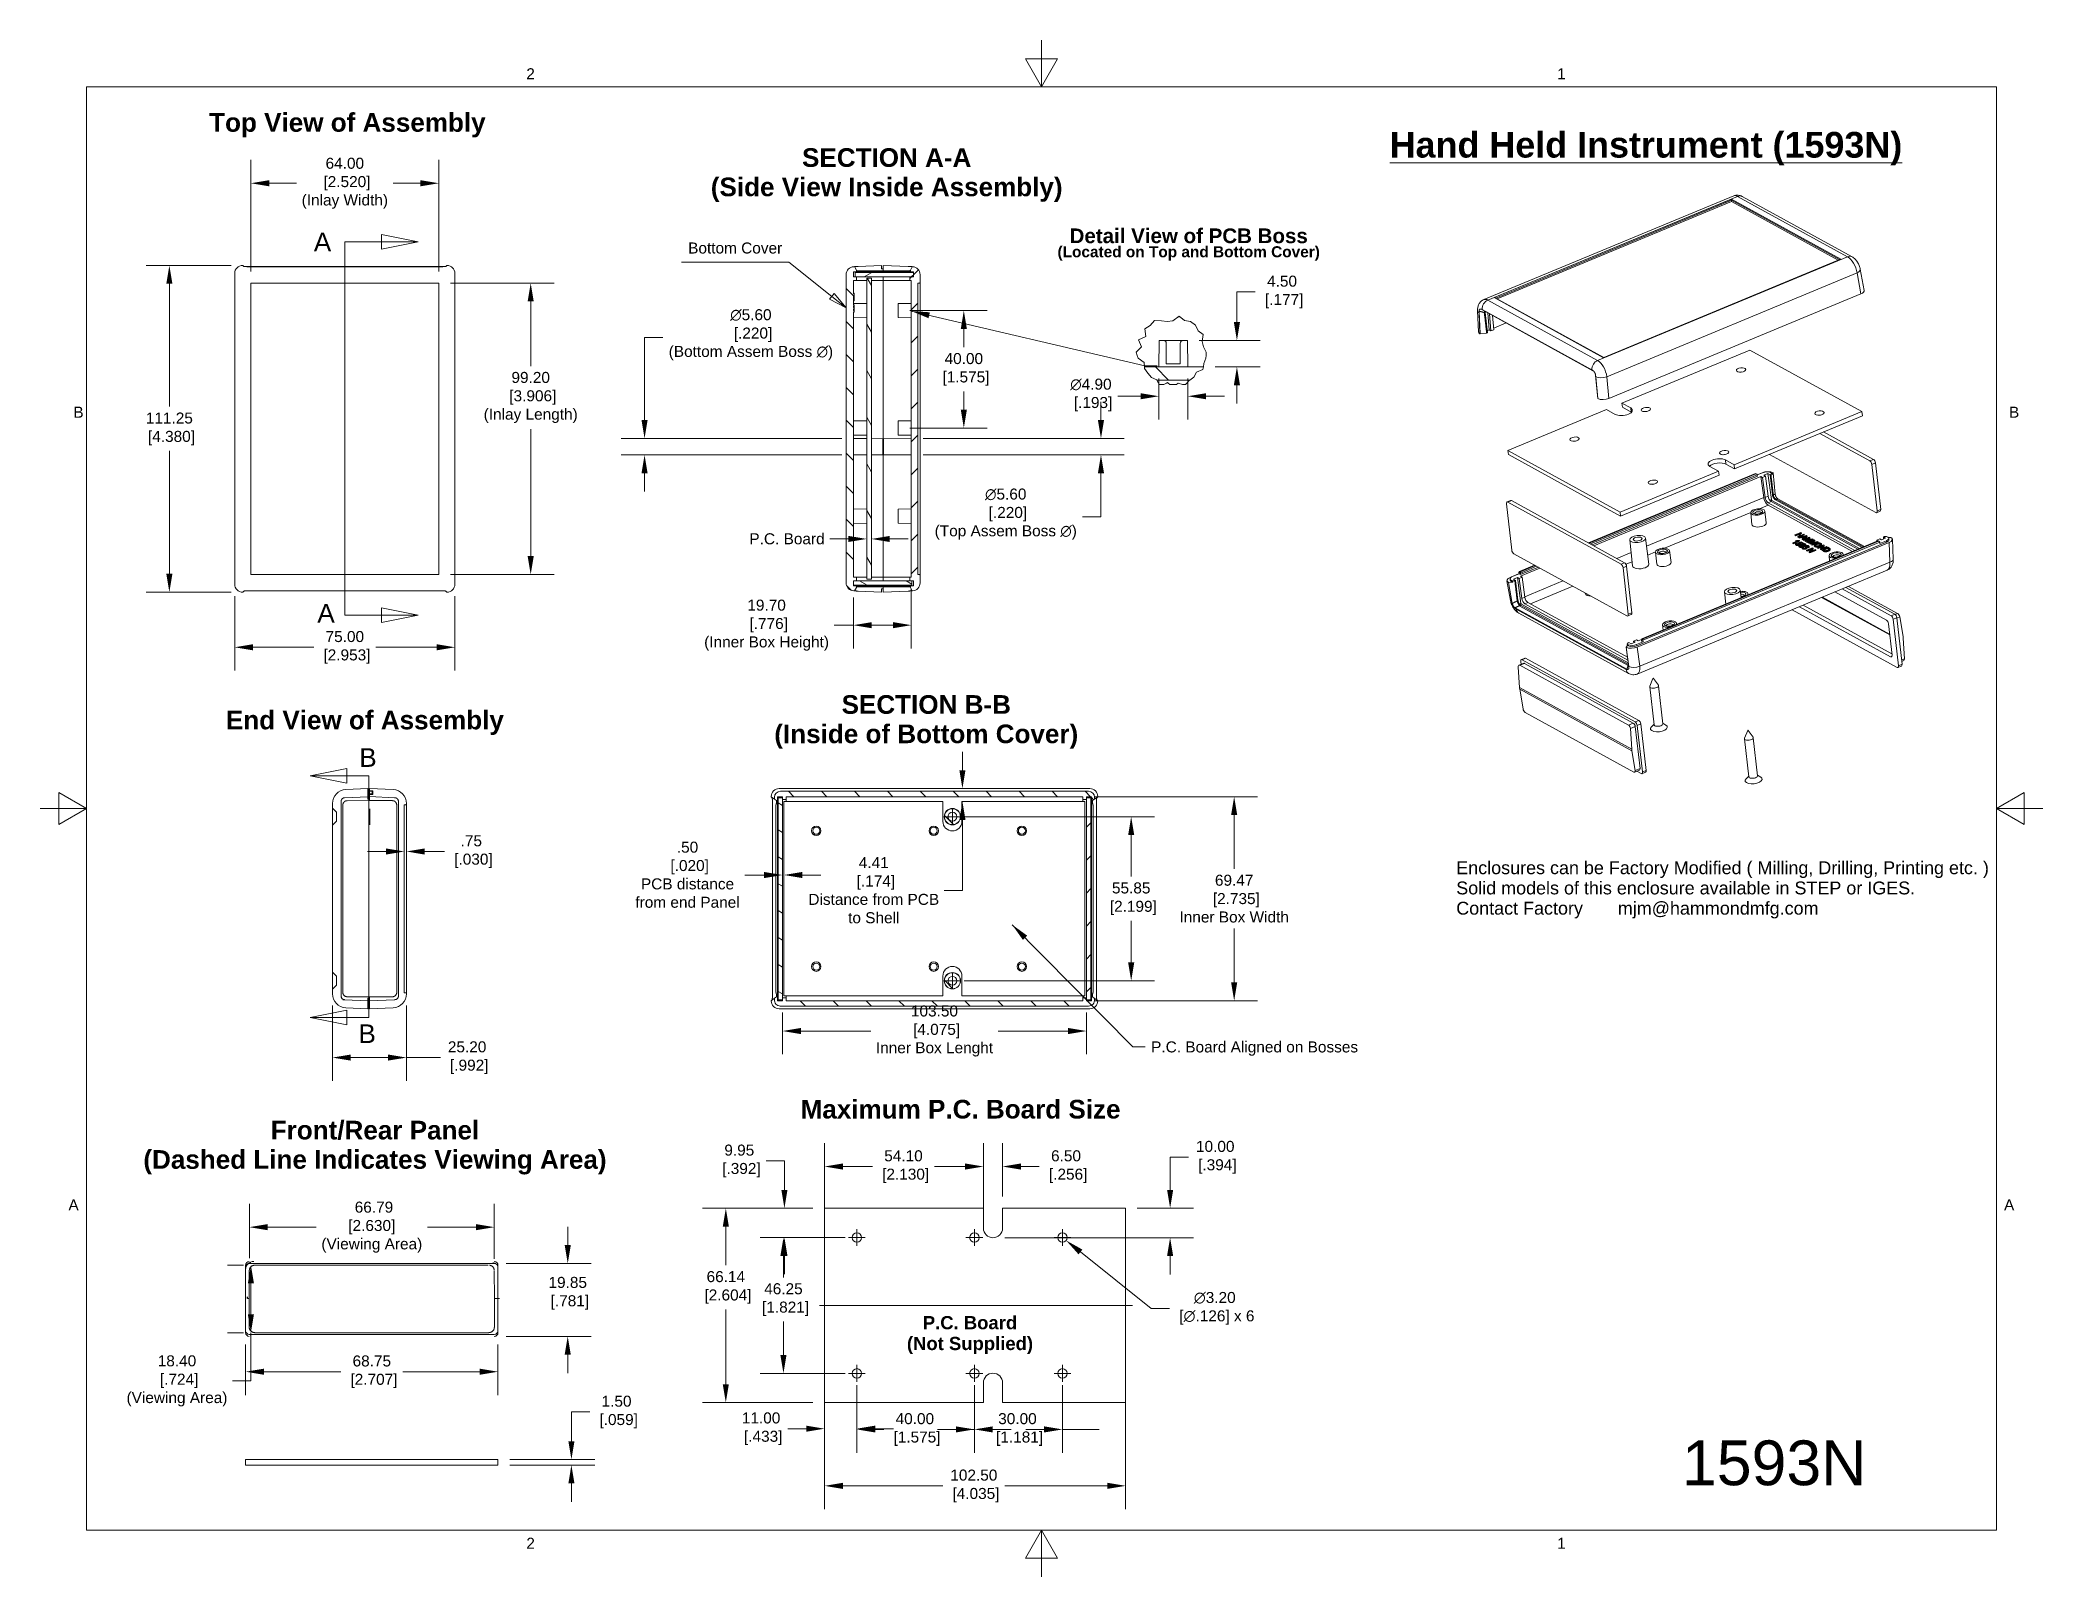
# Model space of a CAD drawing. Header units: millimetres. Extents: x 8 to 690, y 8 to 531.
import ezdxf

# ---------------------------------------------------------------- set-up
doc = ezdxf.new("R2010")
doc.units = ezdxf.units.MM
doc.header["$LTSCALE"] = 2.5
for name, color, linetype, lineweight in [('Border (ANSI)', 7, 'Continuous', 9), ('Break Line (ANSI)', 7, 'Continuous', 9), ('Center Mark (ANSI)', 7, 'Continuous', 9), ('Centerline (ANSI)', 7, 'Continuous', 9), ('Dimension (ANSI)', 7, 'Continuous', 9), ('Hatch (ANSI)', 7, 'Continuous', 9), ('Hidden (ANSI)', 7, 'Continuous', 9), ('Section Line (ANSI)', 7, 'Continuous', 9), ('Symbol (ANSI)', 7, 'Continuous', 9), ('Visible (ANSI)', 7, 'Continuous', 9), ('Visible Narrow (ANSI)', 7, 'Continuous', 9)]:
    doc.layers.add(name, color=color, linetype=linetype, lineweight=lineweight)
doc.styles.add('Label Text (ANSI)', font='ARIAL.TTF')
doc.styles.add('Note Text (ANSI)', font='ARIAL.TTF')
doc.dimstyles.new('Default - mm (ANSI)', dxfattribs={"dimscale": 2.5, "dimtxt": 1.5, "dimasz": 2.5, "dimexe": 3.175, "dimexo": 1.6002, "dimgap": 0.8, "dimtad": 0, "dimtih": 1, "dimtoh": 1, "dimrnd": 1e-08, "dimzin": 4, "dimdsep": 46, "dimtxsty": 'Note Text (ANSI)', "dimcen": 0.09, "dimdle": 10, "dimclrd": 256, "dimclre": 256, "dimclrt": 256, "dimadec": 1, "dimazin": 0, "dimtfac": 2.032, "dimtofl": 0, "dimtmove": 0, "dimatfit": 3, "dimfxl": 0, "dimtolj": 1, "dimtzin": 0, "dimlwd": -1, "dimlwe": -1, "dimarcsym": 0})
doc.dimstyles.new('Default - mm (ANSI)$7', dxfattribs={"dimscale": 2.5, "dimtxt": 1.5, "dimasz": 2.5, "dimexe": 3.175, "dimexo": 1.6002, "dimgap": 0.8, "dimtad": 0, "dimtih": 1, "dimtoh": 1, "dimrnd": 1e-08, "dimzin": 4, "dimdsep": 46, "dimtxsty": 'Note Text (ANSI)', "dimcen": 0.09, "dimdle": 10, "dimclrd": 256, "dimclre": 256, "dimclrt": 256, "dimadec": 1, "dimazin": 0, "dimtfac": 2.032, "dimtofl": 0, "dimtmove": 0, "dimatfit": 3, "dimfxl": 0, "dimtolj": 1, "dimtzin": 0, "dimlwd": -1, "dimlwe": -1, "dimarcsym": 0})
pattern_1 = [(315, (0, 0), (5.61266, 5.61266), [])]
pattern_2 = [(45, (0, 0), (-5.61266, 5.61266), [])]
pattern_3 = [(330, (0, 0), (3.96875, 6.87408), [])]

msp = doc.modelspace()

# ---------------------------------------------------------------- texts
at = {"layer": 'Symbol (ANSI)'}
for s, insert, char_height, width, attachment_point, style in [('{\\fArial|b1|i0;Top View of Assembly}', (112.902, 506.625), 6.35, 112.4503, 2, 'Label Text (ANSI)'), ('{\\fArial|b1|i0;\\H8.7500;\\LHand Held Instrument (1593N)}', (555.076, 500.227), 8.75, 175.21837, 2, 'Label Text (ANSI)'), ('{\\fArial|b1|i0;End View of Assembly}', (118.867, 303.175), 6.35, 112.4503, 2, 'Label Text (ANSI)'), ('{P.C. Board Aligned on Bosses}', (386.581, 190.581), 3.75, 70.46685, 1, 'Note Text (ANSI)'), ('{\\fArial|b1|i0;Maximum P.C. Board Size}', (321.702, 170.68), 6.35, 112.4503, 2, 'Label Text (ANSI)'), ('{\\fArial|b0|i0;\\H15.2500;1593N}', (598.73, 54.731), 15.25, 62.76677, 2, 'Note Text (ANSI)')]:
    msp.add_mtext(s, dxfattribs=dict(at, insert=insert, char_height=char_height, width=width, attachment_point=attachment_point, style=style))
at = {"layer": 'Symbol (ANSI)', "attachment_point": 2, "style": 'Label Text (ANSI)'}
for s, insert, char_height, width, line_spacing_factor in [('{\\fArial|b1|i0;SECTION A-A\\P(Side View Inside Assembly)}', (296.538, 494.676), 6.35, 130.36069, 0.944221), ('{\\fArial|b1|i0;\\H5.0000;Detail View of PCB Boss\\P\\fArial|b1|i0;\\H3.7500;(Located on Top and Bottom Cover)}', (399.368, 467.353), 6.35, 93.35486, 0.726447), ('{\\fArial|b1|i0;SECTION B-B\\P(Inside of Bottom Cover)}', (310.015, 308.462), 6.35, 110.81418, 0.944221), ('{\\fArial|b1|i0;Front/Rear Panel\\P(Dashed Line Indicates Viewing Area)}', (122.293, 163.555), 6.35, 166.03127, 0.944221), ('{\\fArial|b1|i0;\\H4.5000;P.C. Board\\P(Not Supplied)}', (324.899, 97.074), 4.5, 45.78215, 0.944221)]:
    msp.add_mtext(s, dxfattribs=dict(at, insert=insert, char_height=char_height, width=width, line_spacing_factor=line_spacing_factor))
at = {"layer": 'Symbol (ANSI)', "insert": (390.663, 422.454), "char_height": 3.75, "attachment_point": 1, "style": 'Note Text (ANSI)'}
msp.add_mtext('{ }', dxfattribs=at)
at = {"layer": 'Symbol (ANSI)', "color": 5, "true_color": 0x0000ff, "insert": (490.476, 251.893), "char_height": 4.375, "width": 181.35242, "attachment_point": 1, "line_spacing_factor": 0.944221, "style": 'Note Text (ANSI)'}
msp.add_mtext('{\\fArial|b0|i0;\\H4.3750;Enclosures can be Factory Modified ( Milling, Drilling, Printing etc. )\\PSolid models of this enclosure available in STEP or IGES.\\PContact Factory       mjm@hammondmfg.com}', dxfattribs=at)

# ---------------------------------------------------------------- blocks, each defined once
blk = doc.blocks.new('Borders Default Border')
at = {"layer": 'Border (ANSI)', "flags": 128}
for points in [[(139.7, 212.6), (139.7, 206.25), (137.5, 210.06), (141.9, 210.06), (139.7, 206.25)], [(9.65, 9.65), (9.65, 206.25), (269.75, 206.25), (269.75, 9.65), (9.65, 9.65)], [(3.3, 107.95), (9.65, 107.95), (5.84, 110.15), (5.84, 105.75), (9.65, 107.95)], [(276.1, 107.95), (269.75, 107.95), (273.56, 110.15), (273.56, 105.75), (269.75, 107.95)], [(139.7, 3.3), (139.7, 9.65), (137.5, 5.84), (141.9, 5.84), (139.7, 9.65)]]:
    blk.add_lwpolyline(points, dxfattribs=at)
at = {"layer": 'Border (ANSI)', "char_height": 1.5, "attachment_point": 7, "style": 'Note Text (ANSI)'}
for s, insert in [('2', (69.53, 207.26)), ('1', (209.94, 207.26)), ('B', (7.84, 161.17)), ('B', (271.47, 161.17)), ('A', (7.17, 53.22)), ('A', (270.8, 53.22)), ('2', (69.53, 7.14)), ('1', (209.94, 7.14))]:
    blk.add_mtext(s, dxfattribs=dict(at, insert=insert))
blk = doc.blocks.new('*D5')
at = {"layer": 'Defpoints', "color": 0}
for p in [(78.25, 91.41), (164.18, 91.41), (164.18, 78.12)]:
    blk.add_point(p, dxfattribs=at)
at = {"layer": 'Dimension (ANSI)'}
for p, q in [((78.25, 87.41), (78.25, 70.18)), ((164.18, 87.41), (164.18, 70.18)), ((84.5, 78.12), (110.65, 78.12)), ((157.93, 78.12), (131.78, 78.12))]:
    blk.add_line(p, q, dxfattribs=at)
for points in [[(84.5, 79.16), (84.5, 77.08), (78.25, 78.12)], [(157.93, 79.16), (157.93, 77.08), (164.18, 78.12)]]:
    blk.add_solid(points, dxfattribs=at)
at = {"layer": 'Dimension (ANSI)', "insert": (121.22, 83.66), "char_height": 3.75, "attachment_point": 2, "style": 'Note Text (ANSI)'}
blk.add_mtext('\\A1;68.75\\P [2.707]', dxfattribs=at)
blk = doc.blocks.new('*D6')
at = {"layer": 'Defpoints', "color": 0}
for p in [(162.92, 127.34), (79.52, 112.76), (162.92, 112.55)]:
    blk.add_point(p, dxfattribs=at)
at = {"layer": 'Dimension (ANSI)'}
for p, q in [((79.52, 116.76), (79.52, 135.27)), ((162.92, 116.55), (162.92, 135.27)), ((85.77, 127.34), (102.29, 127.34)), ((156.67, 127.34), (140.14, 127.34))]:
    blk.add_line(p, q, dxfattribs=at)
for points in [[(85.77, 128.38), (85.77, 126.29), (79.52, 127.34)], [(156.67, 128.38), (156.67, 126.29), (162.92, 127.34)]]:
    blk.add_solid(points, dxfattribs=at)
at = {"layer": 'Dimension (ANSI)', "insert": (121.22, 127.34), "char_height": 3.75, "attachment_point": 5, "style": 'Note Text (ANSI)'}
blk.add_mtext('\\A1; 66.79\\P[2.630]\\P\\fArial|b0|i0;\\H3.7500;(Viewing Area)', dxfattribs=at)
blk = doc.blocks.new('*D7')
at = {"layer": 'Defpoints', "color": 0}
for p in [(81.54, 114.41), (80.05, 91.41), (81.51, 91.41)]:
    blk.add_point(p, dxfattribs=at)
at = {"layer": 'Dimension (ANSI)'}
for p, q in [((77.54, 114.41), (72.11, 114.41)), ((80.05, 108.16), (80.05, 97.66)), ((77.51, 91.41), (72.11, 91.41)), ((80.05, 91.41), (80.05, 74.97)), ((80.05, 74.97), (73.8, 74.97))]:
    blk.add_line(p, q, dxfattribs=at)
for points in [[(79.01, 108.16), (81.09, 108.16), (80.05, 114.41)], [(79.01, 97.66), (81.09, 97.66), (80.05, 91.41)]]:
    blk.add_solid(points, dxfattribs=at)
at = {"layer": 'Dimension (ANSI)', "insert": (54.88, 83.7), "char_height": 3.75, "attachment_point": 2, "style": 'Note Text (ANSI)'}
blk.add_mtext('\\A1;18.40\\P [.724]\\P(Viewing Area)', dxfattribs=at)
blk = doc.blocks.new('*D8')
at = {"layer": 'Defpoints', "color": 0}
for p in [(162.93, 114.97), (162.93, 90.16), (187.93, 90.16)]:
    blk.add_point(p, dxfattribs=at)
at = {"layer": 'Dimension (ANSI)'}
for p, q in [((187.93, 121.22), (187.93, 127.47)), ((166.93, 114.97), (195.87, 114.97)), ((166.93, 90.16), (195.87, 90.16)), ((187.93, 83.91), (187.93, 77.66))]:
    blk.add_line(p, q, dxfattribs=at)
for points in [[(186.89, 121.22), (188.98, 121.22), (187.93, 114.97)], [(186.89, 83.91), (188.98, 83.91), (187.93, 90.16)]]:
    blk.add_solid(points, dxfattribs=at)
at = {"layer": 'Dimension (ANSI)', "insert": (187.93, 110.41), "char_height": 3.75, "attachment_point": 2, "style": 'Note Text (ANSI)'}
blk.add_mtext('\\A1;19.85\\P [.781]', dxfattribs=at)
blk = doc.blocks.new('*D9')
at = {"layer": 'Defpoints', "color": 0}
for p in [(164.18, 48.22), (164.18, 46.34), (189.18, 46.34)]:
    blk.add_point(p, dxfattribs=at)
at = {"layer": 'Dimension (ANSI)'}
for p, q in [((195.43, 64.44), (189.18, 64.44)), ((189.18, 64.44), (189.18, 60.72)), ((189.18, 54.47), (189.18, 60.72)), ((168.18, 48.22), (197.12, 48.22)), ((168.18, 46.34), (197.12, 46.34)), ((189.18, 40.09), (189.18, 33.84))]:
    blk.add_line(p, q, dxfattribs=at)
for points in [[(188.14, 54.47), (190.23, 54.47), (189.18, 48.22)], [(188.14, 40.09), (190.23, 40.09), (189.18, 46.34)]]:
    blk.add_solid(points, dxfattribs=at)
at = {"layer": 'Dimension (ANSI)', "insert": (204.55, 69.97), "char_height": 3.75, "attachment_point": 2, "style": 'Note Text (ANSI)'}
blk.add_mtext('\\A1;1.50\\P [.059]', dxfattribs=at)
blk = doc.blocks.new('*D10')
at = {"layer": 'Defpoints', "color": 0}
for p in [(286.38, 77.56), (326.38, 77.56), (326.38, 58.48)]:
    blk.add_point(p, dxfattribs=at)
at = {"layer": 'Dimension (ANSI)'}
for p, q in [((286.38, 73.56), (286.38, 50.54)), ((326.38, 73.56), (326.38, 50.54)), ((292.63, 58.48), (295.57, 58.48)), ((320.13, 58.48), (316.7, 58.48))]:
    blk.add_line(p, q, dxfattribs=at)
for points in [[(292.63, 59.52), (292.63, 57.44), (286.38, 58.48)], [(320.13, 59.52), (320.13, 57.44), (326.38, 58.48)]]:
    blk.add_solid(points, dxfattribs=at)
at = {"layer": 'Dimension (ANSI)', "insert": (306.13, 64.02), "char_height": 3.75, "attachment_point": 2, "style": 'Note Text (ANSI)'}
blk.add_mtext('\\A1;40.00\\P [1.575]', dxfattribs=at)
blk = doc.blocks.new('*D11')
at = {"layer": 'Defpoints', "color": 0}
for p in [(326.38, 77.56), (356.38, 77.56), (356.38, 58.48)]:
    blk.add_point(p, dxfattribs=at)
at = {"layer": 'Dimension (ANSI)'}
for p, q in [((326.38, 73.56), (326.38, 50.54)), ((356.38, 73.56), (356.38, 50.54)), ((320.13, 58.48), (313.88, 58.48)), ((326.38, 58.48), (320.13, 58.48)), ((332.63, 58.48), (338.88, 58.48)), ((350.13, 58.48), (343.88, 58.48)), ((356.38, 58.48), (362.63, 58.48)), ((362.63, 58.48), (368.88, 58.48))]:
    blk.add_line(p, q, dxfattribs=at)
for points in [[(332.63, 59.52), (332.63, 57.44), (326.38, 58.48)], [(350.13, 59.52), (350.13, 57.44), (356.38, 58.48)]]:
    blk.add_solid(points, dxfattribs=at)
at = {"layer": 'Dimension (ANSI)', "insert": (341.06, 64.02), "char_height": 3.75, "attachment_point": 2, "style": 'Note Text (ANSI)'}
blk.add_mtext('\\A1;30.00\\P [1.181]', dxfattribs=at)
blk = doc.blocks.new('*D12')
at = {"layer": 'Defpoints', "color": 0}
for p in [(275.38, 133.76), (377.88, 133.76), (377.88, 39.27)]:
    blk.add_point(p, dxfattribs=at)
at = {"layer": 'Dimension (ANSI)'}
for p, q in [((275.38, 129.76), (275.38, 31.33)), ((377.88, 129.76), (377.88, 31.33)), ((281.63, 39.27), (315.64, 39.27)), ((371.63, 39.27), (336.78, 39.27))]:
    blk.add_line(p, q, dxfattribs=at)
for points in [[(281.63, 40.31), (281.63, 38.22), (275.38, 39.27)], [(371.63, 40.31), (371.63, 38.22), (377.88, 39.27)]]:
    blk.add_solid(points, dxfattribs=at)
at = {"layer": 'Dimension (ANSI)', "insert": (326.21, 44.8), "char_height": 3.75, "attachment_point": 2, "style": 'Note Text (ANSI)'}
blk.add_mtext('\\A1;102.50\\P [4.035]', dxfattribs=at)
blk = doc.blocks.new('*D13')
at = {"layer": 'Defpoints', "color": 0}
for p in [(261.38, 123.81), (286.38, 123.81), (286.38, 77.56)]:
    blk.add_point(p, dxfattribs=at)
at = {"layer": 'Dimension (ANSI)'}
for p, q in [((282.38, 123.81), (253.45, 123.81)), ((261.38, 117.56), (261.38, 110.25)), ((261.38, 83.81), (261.38, 95.18)), ((282.38, 77.56), (253.45, 77.56))]:
    blk.add_line(p, q, dxfattribs=at)
for points in [[(260.34, 117.56), (262.43, 117.56), (261.38, 123.81)], [(260.34, 83.81), (262.43, 83.81), (261.38, 77.56)]]:
    blk.add_solid(points, dxfattribs=at)
at = {"layer": 'Dimension (ANSI)', "insert": (261.38, 108.25), "char_height": 3.75, "attachment_point": 2, "style": 'Note Text (ANSI)'}
blk.add_mtext('\\A1;46.25\\P [1.821]', dxfattribs=at)
blk = doc.blocks.new('*D14')
at = {"layer": 'Defpoints', "color": 0}
for p in [(329.48, 147.98), (329.48, 127.01), (275.38, 67.62)]:
    blk.add_point(p, dxfattribs=at)
at = {"layer": 'Dimension (ANSI)'}
for p, q in [((275.38, 71.62), (275.38, 155.92)), ((329.48, 131.01), (329.48, 155.92)), ((281.63, 147.98), (291.69, 147.98)), ((323.23, 147.98), (312.82, 147.98))]:
    blk.add_line(p, q, dxfattribs=at)
for points in [[(281.63, 149.02), (281.63, 146.94), (275.38, 147.98)], [(323.23, 149.02), (323.23, 146.94), (329.48, 147.98)]]:
    blk.add_solid(points, dxfattribs=at)
at = {"layer": 'Dimension (ANSI)', "insert": (302.26, 153.51), "char_height": 3.75, "attachment_point": 2, "style": 'Note Text (ANSI)'}
blk.add_mtext('\\A1;54.10\\P [2.130]', dxfattribs=at)
blk = doc.blocks.new('*D15')
at = {"layer": 'Defpoints', "color": 0}
for p in [(329.48, 147.98), (335.98, 133.76), (329.48, 127.01)]:
    blk.add_point(p, dxfattribs=at)
at = {"layer": 'Dimension (ANSI)'}
for p, q in [((329.48, 131.01), (329.48, 155.92)), ((335.98, 137.76), (335.98, 155.92)), ((323.23, 147.98), (316.98, 147.98)), ((342.23, 147.98), (348.48, 147.98))]:
    blk.add_line(p, q, dxfattribs=at)
for points in [[(323.23, 149.02), (323.23, 146.94), (329.48, 147.98)], [(342.23, 149.02), (342.23, 146.94), (335.98, 147.98)]]:
    blk.add_solid(points, dxfattribs=at)
at = {"layer": 'Dimension (ANSI)', "insert": (357.6, 153.51), "char_height": 3.75, "attachment_point": 2, "style": 'Note Text (ANSI)'}
blk.add_mtext('\\A1;6.50\\P [.256]', dxfattribs=at)
blk = doc.blocks.new('*D16')
at = {"layer": 'Defpoints', "color": 0}
for p in [(377.88, 133.76), (393.05, 133.76), (332.73, 123.76)]:
    blk.add_point(p, dxfattribs=at)
at = {"layer": 'Dimension (ANSI)'}
for p, q in [((399.3, 151.17), (393.05, 151.17)), ((393.05, 151.17), (393.05, 146.26)), ((393.05, 140.01), (393.05, 146.26)), ((381.88, 133.76), (400.99, 133.76)), ((336.73, 123.76), (400.99, 123.76)), ((393.05, 117.51), (393.05, 111.26))]:
    blk.add_line(p, q, dxfattribs=at)
for points in [[(392.01, 140.01), (394.09, 140.01), (393.05, 133.76)], [(392.01, 117.51), (394.09, 117.51), (393.05, 123.76)]]:
    blk.add_solid(points, dxfattribs=at)
at = {"layer": 'Dimension (ANSI)', "insert": (408.41, 156.71), "char_height": 3.75, "attachment_point": 2, "style": 'Note Text (ANSI)'}
blk.add_mtext('\\A1;10.00\\P [.394]', dxfattribs=at)
blk = doc.blocks.new('*D17')
at = {"layer": 'Defpoints', "color": 0}
for p in [(275.38, 133.76), (286.38, 77.56), (286.38, 58.73)]:
    blk.add_point(p, dxfattribs=at)
at = {"layer": 'Dimension (ANSI)'}
for p, q in [((275.38, 129.76), (275.38, 50.79)), ((286.38, 73.56), (286.38, 50.79)), ((269.13, 58.73), (262.88, 58.73)), ((292.63, 58.73), (298.88, 58.73))]:
    blk.add_line(p, q, dxfattribs=at)
for points in [[(269.13, 59.77), (269.13, 57.69), (275.38, 58.73)], [(292.63, 59.77), (292.63, 57.69), (286.38, 58.73)]]:
    blk.add_solid(points, dxfattribs=at)
at = {"layer": 'Dimension (ANSI)', "insert": (253.77, 64.27), "char_height": 3.75, "attachment_point": 2, "style": 'Note Text (ANSI)'}
blk.add_mtext('\\A1;11.00\\P [.433]', dxfattribs=at)
blk = doc.blocks.new('*D18')
at = {"layer": 'Defpoints', "color": 0}
for p in [(275.38, 133.76), (261.71, 123.81), (286.38, 123.81)]:
    blk.add_point(p, dxfattribs=at)
at = {"layer": 'Dimension (ANSI)'}
for p, q in [((255.46, 149.91), (261.71, 149.91)), ((261.71, 149.91), (261.71, 146.26)), ((261.71, 140.01), (261.71, 146.26)), ((271.38, 133.76), (253.77, 133.76)), ((282.38, 123.81), (253.77, 123.81)), ((261.71, 117.56), (261.71, 111.31))]:
    blk.add_line(p, q, dxfattribs=at)
for points in [[(260.67, 140.01), (262.75, 140.01), (261.71, 133.76)], [(260.67, 117.56), (262.75, 117.56), (261.71, 123.81)]]:
    blk.add_solid(points, dxfattribs=at)
at = {"layer": 'Dimension (ANSI)', "insert": (246.35, 155.45), "char_height": 3.75, "attachment_point": 2, "style": 'Note Text (ANSI)'}
blk.add_mtext('\\A1;9.95\\P [.392]', dxfattribs=at)
blk = doc.blocks.new('*D19')
at = {"layer": 'Defpoints', "color": 0}
for p in [(275.38, 133.76), (241.76, 67.62), (275.38, 67.62)]:
    blk.add_point(p, dxfattribs=at)
at = {"layer": 'Dimension (ANSI)'}
for p, q in [((271.38, 133.76), (233.82, 133.76)), ((241.76, 127.51), (241.76, 114.38)), ((241.76, 73.87), (241.76, 99.31)), ((271.38, 67.62), (233.82, 67.62))]:
    blk.add_line(p, q, dxfattribs=at)
for points in [[(240.72, 127.51), (242.8, 127.51), (241.76, 133.76)], [(240.72, 73.87), (242.8, 73.87), (241.76, 67.62)]]:
    blk.add_solid(points, dxfattribs=at)
at = {"layer": 'Dimension (ANSI)', "insert": (241.76, 112.38), "char_height": 3.75, "attachment_point": 2, "style": 'Note Text (ANSI)'}
blk.add_mtext('\\A1;66.14\\P [2.604]', dxfattribs=at)
blk = doc.blocks.new('*D20')
at = {"layer": 'Defpoints', "color": 0}
for p in [(355.14, 124.81), (357.63, 122.81)]:
    blk.add_point(p, dxfattribs=at)
at = {"layer": 'Dimension (ANSI)'}
for p, q in [((356.16, 123.81), (356.61, 123.81)), ((356.38, 123.59), (356.38, 124.04)), ((386.57, 99.61), (362.51, 118.9)), ((392.82, 99.61), (386.57, 99.61))]:
    blk.add_line(p, q, dxfattribs=at)
blk.add_solid([(363.16, 119.72), (361.86, 118.09), (357.63, 122.81)], dxfattribs=at)
at = {"layer": 'Dimension (ANSI)', "insert": (408.24, 105.27), "char_height": 3.75, "attachment_point": 2, "style": 'Note Text (ANSI)'}
blk.add_mtext('\\A1;∅3.20\\P [∅.126] x 6', dxfattribs=at)
blk = doc.blocks.new('*D21')
at = {"layer": 'Defpoints', "color": 0}
for p in [(144.03, 482.74), (80.03, 448.75), (144.03, 448.75)]:
    blk.add_point(p, dxfattribs=at)
at = {"layer": 'Dimension (ANSI)'}
for p, q in [((80.03, 452.75), (80.03, 490.68)), ((144.03, 452.75), (144.03, 490.68)), ((86.28, 482.74), (95.58, 482.74)), ((137.78, 482.74), (128.48, 482.74))]:
    blk.add_line(p, q, dxfattribs=at)
for points in [[(86.28, 483.78), (86.28, 481.7), (80.03, 482.74)], [(137.78, 483.78), (137.78, 481.7), (144.03, 482.74)]]:
    blk.add_solid(points, dxfattribs=at)
at = {"layer": 'Dimension (ANSI)', "insert": (112.03, 482.74), "char_height": 3.75, "attachment_point": 5, "style": 'Note Text (ANSI)'}
blk.add_mtext('\\A1;64.00\\P [2.520]\\P(Inlay Width)', dxfattribs=at)
blk = doc.blocks.new('*D22')
at = {"layer": 'Defpoints', "color": 0}
for p in [(144.03, 448.75), (144.03, 349.55), (175.32, 349.55)]:
    blk.add_point(p, dxfattribs=at)
at = {"layer": 'Dimension (ANSI)'}
for p, q in [((148.03, 448.75), (183.26, 448.75)), ((175.32, 442.5), (175.32, 420.51)), ((175.32, 355.8), (175.32, 399.06)), ((148.03, 349.55), (183.26, 349.55))]:
    blk.add_line(p, q, dxfattribs=at)
for points in [[(174.28, 442.5), (176.36, 442.5), (175.32, 448.75)], [(174.28, 355.8), (176.36, 355.8), (175.32, 349.55)]]:
    blk.add_solid(points, dxfattribs=at)
at = {"layer": 'Dimension (ANSI)', "insert": (175.32, 418.51), "char_height": 3.75, "attachment_point": 2, "style": 'Note Text (ANSI)'}
blk.add_mtext('\\A1;99.20\\P [3.906]\\P(Inlay Length)', dxfattribs=at)
blk = doc.blocks.new('*D23')
at = {"layer": 'Defpoints', "color": 0}
for p in [(74.53, 346.22), (149.53, 346.22), (74.53, 324.76)]:
    blk.add_point(p, dxfattribs=at)
at = {"layer": 'Dimension (ANSI)'}
for p, q in [((74.53, 342.22), (74.53, 316.82)), ((149.53, 342.22), (149.53, 316.82)), ((80.78, 324.76), (101.46, 324.76)), ((143.28, 324.76), (122.6, 324.76))]:
    blk.add_line(p, q, dxfattribs=at)
for points in [[(80.78, 325.8), (80.78, 323.72), (74.53, 324.76)], [(143.28, 325.8), (143.28, 323.72), (149.53, 324.76)]]:
    blk.add_solid(points, dxfattribs=at)
at = {"layer": 'Dimension (ANSI)', "insert": (112.03, 330.3), "char_height": 3.75, "attachment_point": 2, "style": 'Note Text (ANSI)'}
blk.add_mtext('\\A1;75.00\\P [2.953]', dxfattribs=at)
blk = doc.blocks.new('*D24')
at = {"layer": 'Defpoints', "color": 0}
for p in [(52.28, 454.78), (77.28, 454.78), (77.28, 343.53)]:
    blk.add_point(p, dxfattribs=at)
at = {"layer": 'Dimension (ANSI)'}
for p, q in [((73.28, 454.78), (44.34, 454.78)), ((52.28, 448.53), (52.28, 406.69)), ((52.28, 349.78), (52.28, 391.62)), ((73.28, 343.53), (44.34, 343.53))]:
    blk.add_line(p, q, dxfattribs=at)
for points in [[(51.24, 448.53), (53.32, 448.53), (52.28, 454.78)], [(51.24, 349.78), (53.32, 349.78), (52.28, 343.53)]]:
    blk.add_solid(points, dxfattribs=at)
at = {"layer": 'Dimension (ANSI)', "insert": (52.28, 404.69), "char_height": 3.75, "attachment_point": 2, "style": 'Note Text (ANSI)'}
blk.add_mtext('\\A1;111.25\\P [4.380]', dxfattribs=at)
blk = doc.blocks.new('2dTransSection0')
at = {"layer": 'Section Line (ANSI)', "linetype": 'Continuous'}
for p, q in [((54.81, 185.11), (49.81, 186.11)), ((49.81, 186.11), (49.81, 184.11)), ((44.81, 185.11), (44.81, 134.28)), ((44.81, 185.11), (49.81, 185.11)), ((49.81, 185.11), (54.81, 185.11)), ((49.81, 184.11), (54.81, 185.11)), ((44.81, 134.28), (49.81, 134.28)), ((54.81, 134.28), (49.81, 135.28)), ((49.81, 135.28), (49.81, 133.28)), ((49.81, 134.28), (54.81, 134.28)), ((49.81, 133.28), (54.81, 134.28))]:
    blk.add_line(p, q, dxfattribs=at)
at = {"layer": 'Section Line (ANSI)'}
for p, q in [((44.81, 185.11), (44.81, 183.73)), ((44.81, 135.67), (44.81, 134.28))]:
    blk.add_line(p, q, dxfattribs=at)
at = {"layer": 'Section Line (ANSI)', "linetype": 'Continuous', "flags": 128}
for points in [[(49.81, 184.11), (54.81, 185.11), (49.81, 186.11), (49.81, 184.11)], [(49.81, 133.28), (54.81, 134.28), (49.81, 135.28), (49.81, 133.28)]]:
    blk.add_lwpolyline(points, dxfattribs=at)
at = {"layer": 'Section Line (ANSI)'}
for points in [[(49.81, 184.11), (54.81, 185.11), (49.81, 186.11), (49.81, 184.11)], [(49.81, 133.28), (54.81, 134.28), (49.81, 135.28), (49.81, 133.28)]]:
    blk.add_solid(points, dxfattribs=at)
at = {"layer": 'Section Line (ANSI)', "char_height": 2.54, "attachment_point": 7, "style": 'Label Text (ANSI)'}
for insert in [(40.59, 183.83), (41.07, 133.27)]:
    blk.add_mtext('A', dxfattribs=dict(at, insert=insert))
blk = doc.blocks.new('*D26')
at = {"layer": 'Defpoints', "color": 0}
for p in [(289.72, 361.64), (291.32, 361.64), (291.32, 361.64)]:
    blk.add_point(p, dxfattribs=at)
at = {"layer": 'Dimension (ANSI)'}
for p, q in [((283.47, 361.64), (277.22, 361.64)), ((297.57, 361.64), (303.82, 361.64))]:
    blk.add_line(p, q, dxfattribs=at)
for points in [[(283.47, 362.68), (283.47, 360.6), (289.72, 361.64)], [(297.57, 362.68), (297.57, 360.6), (291.32, 361.64)]]:
    blk.add_solid(points, dxfattribs=at)
at = {"layer": 'Dimension (ANSI)', "insert": (261.87, 363.58), "char_height": 3.75, "attachment_point": 2, "style": 'Note Text (ANSI)'}
blk.add_mtext('\\A1; P.C. Board', dxfattribs=at)
blk = doc.blocks.new('*D27')
at = {"layer": 'Defpoints', "color": 0}
for p in [(304.92, 348.65), (285.22, 345.68), (304.92, 332.29)]:
    blk.add_point(p, dxfattribs=at)
at = {"layer": 'Dimension (ANSI)'}
for p, q in [((285.22, 341.68), (285.22, 324.35)), ((304.92, 344.65), (304.92, 324.35)), ((285.22, 332.29), (278.64, 332.29)), ((298.67, 332.29), (291.47, 332.29))]:
    blk.add_line(p, q, dxfattribs=at)
for points in [[(291.47, 333.33), (291.47, 331.25), (285.22, 332.29)], [(298.67, 333.33), (298.67, 331.25), (304.92, 332.29)]]:
    blk.add_solid(points, dxfattribs=at)
at = {"layer": 'Dimension (ANSI)', "insert": (255.64, 332.29), "char_height": 3.75, "attachment_point": 5, "style": 'Note Text (ANSI)'}
blk.add_mtext('\\A1;19.70\\P [.776]\\P(Inner Box Height)', dxfattribs=at)
blk = doc.blocks.new('*D28')
at = {"layer": 'Defpoints', "color": 0}
for p in [(304.92, 395.85), (369.5, 395.85), (304.92, 390.25)]:
    blk.add_point(p, dxfattribs=at)
at = {"layer": 'Dimension (ANSI)'}
for p, q in [((369.5, 402.1), (369.5, 408.35)), ((308.92, 395.85), (377.44, 395.85)), ((308.92, 390.25), (377.44, 390.25)), ((369.5, 384), (369.5, 369.19)), ((369.5, 369.19), (363.25, 369.19))]:
    blk.add_line(p, q, dxfattribs=at)
for points in [[(368.46, 402.1), (370.54, 402.1), (369.5, 395.85)], [(368.46, 384), (370.54, 384), (369.5, 390.25)]]:
    blk.add_solid(points, dxfattribs=at)
at = {"layer": 'Dimension (ANSI)', "insert": (337.08, 378.8), "char_height": 3.75, "attachment_point": 2, "style": 'Note Text (ANSI)'}
blk.add_mtext('\\A1;\\fAIGDT|b0|i0;\\H3.7500;n\\fArial|b0|i0;\\H3.7500;5.60\\P [.220]\\P(Top Assem Boss \\fAIGDT|b0|i0;\\H3.7500;n\\fArial|b0|i0;\\H3.7500;)', dxfattribs=at)
blk = doc.blocks.new('*D29')
at = {"layer": 'Defpoints', "color": 0}
for p in [(285.22, 395.85), (214.09, 390.25), (285.22, 390.25)]:
    blk.add_point(p, dxfattribs=at)
at = {"layer": 'Dimension (ANSI)'}
for p, q in [((214.09, 402.1), (214.09, 430.26)), ((214.09, 430.26), (220.34, 430.26)), ((281.22, 395.85), (206.15, 395.85)), ((281.22, 390.25), (206.15, 390.25)), ((214.09, 384), (214.09, 377.75))]:
    blk.add_line(p, q, dxfattribs=at)
for points in [[(213.05, 402.1), (215.13, 402.1), (214.09, 395.85)], [(213.05, 384), (215.13, 384), (214.09, 390.25)]]:
    blk.add_solid(points, dxfattribs=at)
at = {"layer": 'Dimension (ANSI)', "insert": (250.3, 439.87), "char_height": 3.75, "attachment_point": 2, "style": 'Note Text (ANSI)'}
blk.add_mtext('\\A1;\\fAIGDT|b0|i0;\\H3.7500;n\\fArial|b0|i0;\\H3.7500;5.60\\P [.220]\\P(Bottom Assem Boss \\fAIGDT|b0|i0;\\H3.7500;n\\fArial|b0|i0;\\H3.7500;)', dxfattribs=at)
blk = doc.blocks.new('*D31')
at = {"layer": 'Defpoints', "color": 0}
for p in [(389.23, 420.23), (399.03, 420.23), (389.23, 410.23)]:
    blk.add_point(p, dxfattribs=at)
at = {"layer": 'Dimension (ANSI)'}
for p, q in [((389.23, 416.23), (389.23, 402.29)), ((399.03, 416.23), (399.03, 402.29)), ((382.98, 410.23), (375.19, 410.23)), ((405.28, 410.23), (411.53, 410.23))]:
    blk.add_line(p, q, dxfattribs=at)
for points in [[(382.98, 411.27), (382.98, 409.19), (389.23, 410.23)], [(405.28, 411.27), (405.28, 409.19), (399.03, 410.23)]]:
    blk.add_solid(points, dxfattribs=at)
at = {"layer": 'Dimension (ANSI)', "insert": (366.08, 416.22), "char_height": 3.75, "attachment_point": 2, "style": 'Note Text (ANSI)'}
blk.add_mtext('\\A1;\\fAIGDT|b0|i0;\\H3.7500;n\\fArial|b0|i0;\\H3.7500;4.90\\P [.193]', dxfattribs=at)
blk = doc.blocks.new('*D32')
at = {"layer": 'Defpoints', "color": 0}
for p in [(398.95, 429.23), (404.37, 420.23), (415.79, 420.23)]:
    blk.add_point(p, dxfattribs=at)
at = {"layer": 'Dimension (ANSI)'}
for p, q in [((422.04, 445.76), (415.79, 445.76)), ((415.79, 445.76), (415.79, 441.73)), ((415.79, 435.48), (415.79, 441.73)), ((402.95, 429.23), (423.73, 429.23)), ((408.37, 420.23), (423.73, 420.23)), ((415.79, 413.98), (415.79, 407.73))]:
    blk.add_line(p, q, dxfattribs=at)
for points in [[(414.75, 435.48), (416.84, 435.48), (415.79, 429.23)], [(414.75, 413.98), (416.84, 413.98), (415.79, 420.23)]]:
    blk.add_solid(points, dxfattribs=at)
at = {"layer": 'Dimension (ANSI)', "insert": (431.16, 451.29), "char_height": 3.75, "attachment_point": 2, "style": 'Note Text (ANSI)'}
blk.add_mtext('\\A1;4.50\\P [.177]', dxfattribs=at)
blk = doc.blocks.new('Balloon1')
at = {"layer": 'Symbol (ANSI)'}
for p, q in [((105.28, 182.35), (90.67, 182.35)), ((111.13, 177.69), (105.28, 182.35)), ((111.44, 178.09), (110.82, 177.3)), ((111.13, 177.69), (113.09, 176.14)), ((113.09, 176.14), (111.44, 178.09)), ((110.82, 177.3), (113.09, 176.14))]:
    blk.add_line(p, q, dxfattribs=at)
at = {"layer": 'Symbol (ANSI)', "flags": 128}
blk.add_lwpolyline([(110.82, 177.3), (113.09, 176.14), (111.44, 178.09), (110.82, 177.3)], dxfattribs=at)
at = {"layer": 'Symbol (ANSI)'}
blk.add_solid([(110.82, 177.3), (113.09, 176.14), (111.44, 178.09), (110.82, 177.3)], dxfattribs=at)
at = {"layer": 'Symbol (ANSI)', "insert": (97.98, 184.27), "char_height": 1.5, "attachment_point": 5, "style": 'Note Text (ANSI)'}
blk.add_mtext('Bottom Cover', dxfattribs=at)
blk = doc.blocks.new('*D34')
at = {"layer": 'Defpoints', "color": 0}
for p in [(300.42, 439.4), (300.42, 399.4), (322.8, 399.4)]:
    blk.add_point(p, dxfattribs=at)
at = {"layer": 'Dimension (ANSI)'}
for p, q in [((304.42, 439.4), (330.73, 439.4)), ((322.8, 433.15), (322.8, 426.94)), ((322.8, 405.65), (322.8, 411.87)), ((304.42, 399.4), (330.73, 399.4))]:
    blk.add_line(p, q, dxfattribs=at)
for points in [[(321.76, 433.15), (323.84, 433.15), (322.8, 439.4)], [(321.76, 405.65), (323.84, 405.65), (322.8, 399.4)]]:
    blk.add_solid(points, dxfattribs=at)
at = {"layer": 'Dimension (ANSI)', "insert": (322.8, 424.94), "char_height": 3.75, "attachment_point": 2, "style": 'Note Text (ANSI)'}
blk.add_mtext('\\A1;40.00\\P [1.575]', dxfattribs=at)
blk = doc.blocks.new('2dTransSection1')
at = {"layer": 'Section Line (ANSI)', "linetype": 'Continuous'}
for p, q in [((45.07, 113.4), (40.07, 112.4)), ((45.07, 112.4), (40.07, 112.4)), ((40.07, 112.4), (45.07, 111.4)), ((45.07, 111.4), (45.07, 113.4)), ((48.07, 112.4), (45.07, 112.4)), ((48.07, 112.4), (48.07, 79.49)), ((45.07, 80.49), (40.07, 79.49)), ((45.07, 79.49), (40.07, 79.49)), ((40.07, 79.49), (45.07, 78.49)), ((45.07, 78.49), (45.07, 80.49)), ((48.07, 79.49), (45.07, 79.49))]:
    blk.add_line(p, q, dxfattribs=at)
at = {"layer": 'Section Line (ANSI)'}
for p, q in [((48.07, 112.4), (48.07, 110.99)), ((48.07, 80.9), (48.07, 79.49))]:
    blk.add_line(p, q, dxfattribs=at)
at = {"layer": 'Section Line (ANSI)', "linetype": 'Continuous', "flags": 128}
for points in [[(45.07, 113.4), (40.07, 112.4), (45.07, 111.4), (45.07, 113.4)], [(45.07, 80.49), (40.07, 79.49), (45.07, 78.49), (45.07, 80.49)]]:
    blk.add_lwpolyline(points, dxfattribs=at)
at = {"layer": 'Section Line (ANSI)'}
for points in [[(45.07, 113.4), (40.07, 112.4), (45.07, 111.4), (45.07, 113.4)], [(45.07, 80.49), (40.07, 79.49), (45.07, 78.49), (45.07, 80.49)]]:
    blk.add_solid(points, dxfattribs=at)
at = {"layer": 'Section Line (ANSI)', "char_height": 2.54, "attachment_point": 7, "style": 'Label Text (ANSI)'}
for insert in [(46.78, 113.62), (46.67, 76.01)]:
    blk.add_mtext('B', dxfattribs=dict(at, insert=insert))
blk = doc.blocks.new('*D36')
at = {"layer": 'Defpoints', "color": 0}
for p in [(132.27, 271.16), (133.02, 271.56), (132.27, 255.24)]:
    blk.add_point(p, dxfattribs=at)
at = {"layer": 'Dimension (ANSI)'}
for p, q in [((126.02, 255.24), (119.77, 255.24)), ((139.27, 255.24), (145.99, 255.24))]:
    blk.add_line(p, q, dxfattribs=at)
for points in [[(126.02, 256.28), (126.02, 254.19), (132.27, 255.24)], [(139.27, 256.28), (139.27, 254.19), (133.02, 255.24)]]:
    blk.add_solid(points, dxfattribs=at)
at = {"layer": 'Dimension (ANSI)', "insert": (155.1, 260.76), "char_height": 3.75, "attachment_point": 2, "style": 'Note Text (ANSI)'}
blk.add_mtext('\\A1;.75\\P [.030]', dxfattribs=at)
blk = doc.blocks.new('*D37')
at = {"layer": 'Defpoints', "color": 0}
for p in [(107.82, 206.76), (133.02, 206.76), (133.02, 185.08)]:
    blk.add_point(p, dxfattribs=at)
at = {"layer": 'Dimension (ANSI)'}
for p, q in [((107.82, 202.76), (107.82, 177.14)), ((133.02, 202.76), (133.02, 177.14)), ((114.07, 185.08), (126.77, 185.08)), ((133.02, 185.08), (144.56, 185.08))]:
    blk.add_line(p, q, dxfattribs=at)
for points in [[(114.07, 186.12), (114.07, 184.04), (107.82, 185.08)], [(126.77, 186.12), (126.77, 184.04), (133.02, 185.08)]]:
    blk.add_solid(points, dxfattribs=at)
at = {"layer": 'Dimension (ANSI)', "insert": (153.67, 190.61), "char_height": 3.75, "attachment_point": 2, "style": 'Note Text (ANSI)'}
blk.add_mtext('\\A1;25.20\\P [.992]', dxfattribs=at)
blk = doc.blocks.new('*D38')
at = {"layer": 'Defpoints', "color": 0}
for p in [(261.06, 273.54), (261.56, 272.23), (261.06, 247.23)]:
    blk.add_point(p, dxfattribs=at)
at = {"layer": 'Dimension (ANSI)'}
for p, q in [((254.81, 247.23), (248.28, 247.23)), ((267.81, 247.23), (274.06, 247.23))]:
    blk.add_line(p, q, dxfattribs=at)
for points in [[(254.81, 248.27), (254.81, 246.19), (261.06, 247.23)], [(267.81, 248.27), (267.81, 246.19), (261.56, 247.23)]]:
    blk.add_solid(points, dxfattribs=at)
at = {"layer": 'Dimension (ANSI)', "insert": (228.72, 258.59), "char_height": 3.75, "attachment_point": 2, "style": 'Note Text (ANSI)'}
blk.add_mtext('\\A1;.50\\P [.020]\\PPCB distance\\Pfrom end Panel', dxfattribs=at)
blk = doc.blocks.new('*D39')
at = {"layer": 'Defpoints', "color": 0}
for p in [(318.91, 267.09), (318.91, 211.24), (379.79, 211.24)]:
    blk.add_point(p, dxfattribs=at)
at = {"layer": 'Dimension (ANSI)'}
for p, q in [((322.91, 267.09), (387.73, 267.09)), ((379.79, 260.84), (379.79, 246.7)), ((379.79, 217.49), (379.79, 231.63)), ((322.91, 211.24), (387.73, 211.24))]:
    blk.add_line(p, q, dxfattribs=at)
for points in [[(378.75, 260.84), (380.83, 260.84), (379.79, 267.09)], [(378.75, 217.49), (380.83, 217.49), (379.79, 211.24)]]:
    blk.add_solid(points, dxfattribs=at)
at = {"layer": 'Dimension (ANSI)', "insert": (379.79, 244.7), "char_height": 3.75, "attachment_point": 2, "style": 'Note Text (ANSI)'}
blk.add_mtext('\\A1;55.85\\P [2.199]', dxfattribs=at)
blk = doc.blocks.new('*D40')
at = {"layer": 'Defpoints', "color": 0}
for p in [(363.31, 273.9), (363.31, 204.43), (414.86, 204.43)]:
    blk.add_point(p, dxfattribs=at)
at = {"layer": 'Dimension (ANSI)'}
for p, q in [((367.31, 273.9), (422.8, 273.9)), ((414.86, 267.65), (414.86, 249.33)), ((414.86, 210.68), (414.86, 228.99)), ((367.31, 204.43), (422.8, 204.43))]:
    blk.add_line(p, q, dxfattribs=at)
for points in [[(413.82, 267.65), (415.9, 267.65), (414.86, 273.9)], [(413.82, 210.68), (415.9, 210.68), (414.86, 204.43)]]:
    blk.add_solid(points, dxfattribs=at)
at = {"layer": 'Dimension (ANSI)', "insert": (414.86, 247.33), "char_height": 3.75, "attachment_point": 2, "style": 'Note Text (ANSI)'}
blk.add_mtext('\\A1;69.47\\P [2.735]\\PInner Box Width', dxfattribs=at)
blk = doc.blocks.new('*D41')
at = {"layer": 'Defpoints', "color": 0}
for p in [(261.06, 204.42), (364.56, 204.42), (364.56, 194.11)]:
    blk.add_point(p, dxfattribs=at)
at = {"layer": 'Dimension (ANSI)'}
for p, q in [((261.06, 200.42), (261.06, 186.18)), ((364.56, 200.42), (364.56, 186.18)), ((267.31, 194.11), (291.12, 194.11)), ((358.31, 194.11), (334.5, 194.11))]:
    blk.add_line(p, q, dxfattribs=at)
for points in [[(267.31, 195.16), (267.31, 193.07), (261.06, 194.11)], [(358.31, 195.16), (358.31, 193.07), (364.56, 194.11)]]:
    blk.add_solid(points, dxfattribs=at)
at = {"layer": 'Dimension (ANSI)', "insert": (312.81, 202.81), "char_height": 3.75, "attachment_point": 2, "style": 'Note Text (ANSI)'}
blk.add_mtext('\\A1;103.50\\P [4.075]\\PInner Box Lenght', dxfattribs=at)
blk = doc.blocks.new('*D42')
at = {"layer": 'Defpoints', "color": 0}
for p in [(283.02, 276.64), (322.32, 276.64), (261.56, 272.23)]:
    blk.add_point(p, dxfattribs=at)
at = {"layer": 'Dimension (ANSI)'}
for p, q in [((322.32, 282.89), (322.32, 289.14)), ((322.32, 265.98), (322.32, 241.96)), ((322.32, 241.96), (316.07, 241.96))]:
    blk.add_line(p, q, dxfattribs=at)
for points in [[(321.28, 282.89), (323.36, 282.89), (322.32, 276.64)], [(321.28, 265.98), (323.36, 265.98), (322.32, 272.23)]]:
    blk.add_solid(points, dxfattribs=at)
at = {"layer": 'Dimension (ANSI)', "insert": (292.14, 253.32), "char_height": 3.75, "attachment_point": 2, "style": 'Note Text (ANSI)'}
blk.add_mtext('\\A1;4.41\\P [.174]\\PDistance from PCB\\Pto Shell', dxfattribs=at)

# ---------------------------------------------------------------- dimensions: what is measured, and where the dimension line sits
at = {"layer": 'Dimension (ANSI)'}
for base, p1, p2, angle, text, override, picture, middle in [((144.028, 482.742), (80.028, 448.752), (144.028, 448.752), 180, '<>\\P(Inlay Width)', {"dimtih": 0, "dimtoh": 0, "dimdec": 2, "dimpost": '\\X', "dimtp": 0, "dimtm": 0, "dimtdec": 2, "dimatfit": 2}, '*D21', (112.028, 482.742)), ((175.321, 349.552), (144.028, 448.752), (144.028, 349.552), 90, '<>\\P(Inlay Length)', {"dimdec": 2, "dimpost": '\\X', "dimtp": 0, "dimtm": 0, "dimtdec": 2, "dimatfit": 2, "dimtvp": -0.25}, '*D22', (175.321, 409.788)), ((214.09, 390.252), (285.222, 395.852), (285.222, 390.252), 90, '\\fAIGDT|b0|i0;\\H3.7500;n\\fArial|b0|i0;\\H3.7500;<>\\P(Bottom Assem Boss \\fAIGDT|b0|i0;\\H3.7500;n\\fArial|b0|i0;\\H3.7500;)', {"dimdec": 2, "dimpost": '\\X', "dimtp": 0, "dimtm": 0, "dimtdec": 2, "dimatfit": 2, "dimtvp": -0.25}, '*D29', (250.301, 430.263)), ((389.232, 410.23), (399.032, 420.226), (389.232, 420.226), 180, '\\fAIGDT|b0|i0;\\H3.7500;n\\fArial|b0|i0;\\H3.7500;<>', {"dimtih": 0, "dimtoh": 0, "dimdec": 2, "dimlfac": 0.5, "dimpost": '\\X', "dimtp": 0, "dimtm": 0, "dimtdec": 2, "dimatfit": 2}, '*D31', (366.08, 410.23)), ((369.503, 395.852), (304.922, 390.252), (304.922, 395.852), 90, '\\fAIGDT|b0|i0;\\H3.7500;n\\fArial|b0|i0;\\H3.7500;<>\\P(Top Assem Boss \\fAIGDT|b0|i0;\\H3.7500;n\\fArial|b0|i0;\\H3.7500;)', {"dimdec": 2, "dimpost": '\\X', "dimtp": 0, "dimtm": 0, "dimtdec": 2, "dimatfit": 2, "dimtvp": -0.25}, '*D28', (337.077, 369.19)), ((291.322, 361.64), (289.722, 361.64), (291.322, 361.64), 180, ' P.C. Board', {"dimtih": 0, "dimtoh": 0, "dimdec": 2, "dimpost": '\\X', "dimse1": 1, "dimse2": 1, "dimtp": 0, "dimtm": 0, "dimtdec": 2, "dimatfit": 2}, '*D26', (261.872, 361.64)), ((322.32, 276.64), (261.561, 272.233), (283.015, 276.64), 90, '<>\\PDistance from PCB\\Pto Shell', {"dimdec": 2, "dimpost": '\\X', "dimse1": 1, "dimse2": 1, "dimtp": 0, "dimtm": 0, "dimtdec": 2, "dimatfit": 2, "dimtvp": -0.333333}, '*D42', (292.14, 241.957)), ((261.061, 247.233), (261.561, 272.233), (261.061, 273.537), 180, '<>\\PPCB distance\\Pfrom end Panel', {"dimtih": 0, "dimtoh": 0, "dimdec": 2, "dimpost": '\\X', "dimse1": 1, "dimse2": 1, "dimtp": 0, "dimtm": 0, "dimtdec": 2, "dimatfit": 2, "dimtvp": -0.333333}, '*D38', (228.724, 247.233)), ((414.86, 204.426), (363.311, 273.899), (363.311, 204.426), 270, '<>\\PInner Box Width', {"dimdec": 2, "dimpost": '\\X', "dimtp": 0, "dimtm": 0, "dimtdec": 2, "dimatfit": 2, "dimtvp": -0.25}, '*D40', (414.86, 239.162)), ((364.561, 194.114), (261.061, 204.424), (364.561, 204.424), 180, '<>\\PInner Box Lenght', {"dimtih": 0, "dimtoh": 0, "dimdec": 2, "dimpost": '\\X', "dimtp": 0, "dimtm": 0, "dimtdec": 2, "dimatfit": 2, "dimtvp": -0.25}, '*D41', (312.811, 194.114)), ((162.923, 127.336), (79.518, 112.759), (162.923, 112.552), 180, ' 66.79\\P[2.630]\\P\\fArial|b0|i0;\\H3.7500;(Viewing Area)', {"dimtih": 0, "dimtoh": 0, "dimdec": 2, "dimlfac": 0.8, "dimpost": '\\X', "dimtp": 0, "dimtm": 0, "dimtdec": 2, "dimatfit": 2}, '*D6', (121.216, 127.336)), ((80.05, 91.412), (81.536, 114.412), (81.515, 91.412), 270, '<>\\P(Viewing Area)', {"dimdec": 2, "dimlfac": 0.8, "dimpost": '\\X', "dimtp": 0, "dimtm": 0, "dimtdec": 2, "dimatfit": 2, "dimtvp": -0.25}, '*D7', (54.875, 74.973))]:
    dim = msp.add_linear_dim(base=base, p1=p1, p2=p2, angle=angle, text=text, dimstyle='Default - mm (ANSI)', override=override, dxfattribs=at)
    dim.commit()
    dim.dimension.update_dxf_attribs({"geometry": picture, "text_midpoint": middle, "dimtype": 160})
for base, p1, p2, angle, override, picture, middle in [((52.281, 454.777), (77.281, 343.527), (77.281, 454.777), 90, {"dimdec": 2, "dimpost": '\\X', "dimtp": 0, "dimtm": 0, "dimtdec": 2, "dimatfit": 2}, '*D24', (52.281, 399.152)), ((415.794, 420.226), (398.953, 429.226), (404.369, 420.226), 270, {"dimdec": 2, "dimlfac": 0.5, "dimpost": '\\X', "dimtp": 0, "dimtm": 0, "dimtdec": 2, "dimtmove": 1, "dimatfit": 2}, '*D32', (416.161, 445.756)), ((322.797, 399.402), (300.422, 439.402), (300.422, 399.402), 90, {"dimdec": 2, "dimpost": '\\X', "dimtp": 0, "dimtm": 0, "dimtdec": 2, "dimatfit": 2}, '*D34', (322.797, 419.402)), ((379.788, 211.237), (318.911, 267.087), (318.911, 211.237), 90, {"dimdec": 2, "dimpost": '\\X', "dimtp": 0, "dimtm": 0, "dimtdec": 2, "dimatfit": 2}, '*D39', (379.788, 239.162)), ((133.02, 185.078), (107.82, 206.759), (133.02, 206.759), 180, {"dimtih": 0, "dimtoh": 0, "dimdec": 2, "dimpost": '\\X', "dimtp": 0, "dimtm": 0, "dimtdec": 2, "dimatfit": 2}, '*D37', (153.672, 185.078)), ((261.709, 123.813), (275.384, 133.759), (286.384, 123.813), 90, {"dimdec": 2, "dimpost": '\\X', "dimtp": 0, "dimtm": 0, "dimtdec": 2, "dimtmove": 1, "dimatfit": 2}, '*D18', (261.338, 149.911)), ((329.484, 147.978), (335.984, 133.759), (329.484, 127.007), 180, {"dimtih": 0, "dimtoh": 0, "dimdec": 2, "dimpost": '\\X', "dimtp": 0, "dimtm": 0, "dimtdec": 2, "dimatfit": 2}, '*D15', (357.595, 147.978)), ((393.053, 133.759), (332.734, 123.757), (377.884, 133.759), 90, {"dimdec": 2, "dimpost": '\\X', "dimtp": 0, "dimtm": 0, "dimtdec": 2, "dimtmove": 1, "dimatfit": 2}, '*D16', (393.458, 151.172)), ((241.76, 67.618), (275.384, 133.759), (275.384, 67.618), 90, {"dimdec": 2, "dimpost": '\\X', "dimtp": 0, "dimtm": 0, "dimtdec": 2, "dimatfit": 2}, '*D19', (241.76, 106.847)), ((187.934, 90.162), (162.934, 114.974), (162.934, 90.162), 270, {"dimdec": 2, "dimlfac": 0.8, "dimpost": '\\X', "dimtp": 0, "dimtm": 0, "dimtdec": 2, "dimatfit": 2}, '*D8', (187.934, 104.874)), ((261.384, 123.813), (286.384, 77.563), (286.384, 123.813), 90, {"dimdec": 2, "dimpost": '\\X', "dimtp": 0, "dimtm": 0, "dimtdec": 2, "dimatfit": 2}, '*D13', (261.384, 102.712)), ((326.384, 58.481), (286.384, 77.563), (326.384, 77.563), 180, {"dimtih": 0, "dimtoh": 0, "dimdec": 2, "dimpost": '\\X', "dimtp": 0, "dimtm": 0, "dimtdec": 2, "dimatfit": 2}, '*D10', (306.134, 58.481)), ((356.384, 58.481), (326.384, 77.563), (356.384, 77.563), 180, {"dimtih": 0, "dimtoh": 0, "dimdec": 2, "dimpost": '\\X', "dimtp": 0, "dimtm": 0, "dimtdec": 2, "dimatfit": 2}, '*D11', (341.059, 58.481)), ((189.184, 46.343), (164.184, 48.218), (164.184, 46.343), 90, {"dimdec": 2, "dimlfac": 0.8, "dimpost": '\\X', "dimtp": 0, "dimtm": 0, "dimtdec": 2, "dimtmove": 1, "dimatfit": 2}, '*D9', (189.483, 64.439))]:
    dim = msp.add_linear_dim(base=base, p1=p1, p2=p2, angle=angle, dimstyle='Default - mm (ANSI)', override=override, dxfattribs=at)
    dim.commit()
    dim.dimension.update_dxf_attribs({"geometry": picture, "text_midpoint": middle, "dimtype": 160})
dim = msp.add_linear_dim(base=(304.922, 332.288), p1=(285.222, 345.677), p2=(304.922, 348.652), text='<>\\P(Inner Box Height)', dimstyle='Default - mm (ANSI)', override={"dimtih": 0, "dimtoh": 0, "dimdec": 2, "dimpost": '\\X', "dimtp": 0, "dimtm": 0, "dimtdec": 2, "dimatfit": 2}, dxfattribs=at)
dim.commit()
dim.dimension.update_dxf_attribs({"geometry": '*D27', "text_midpoint": (255.642, 332.288), "dimtype": 160})
for base, p1, p2, override, picture, middle in [((74.528, 324.761), (149.528, 346.224), (74.528, 346.224), {"dimtih": 0, "dimtoh": 0, "dimdec": 2, "dimpost": '\\X', "dimtp": 0, "dimtm": 0, "dimtdec": 2, "dimatfit": 2}, '*D23', (112.028, 324.761)), ((132.27, 255.236), (133.02, 271.565), (132.27, 271.162), {"dimtih": 0, "dimtoh": 0, "dimdec": 2, "dimpost": '\\X', "dimse1": 1, "dimse2": 1, "dimtp": 0, "dimtm": 0, "dimtdec": 2, "dimatfit": 2}, '*D36', (155.096, 255.236)), ((329.484, 147.978), (275.384, 67.618), (329.484, 127.007), {"dimtih": 0, "dimtoh": 0, "dimdec": 2, "dimpost": '\\X', "dimtp": 0, "dimtm": 0, "dimtdec": 2, "dimatfit": 2}, '*D14', (302.256, 147.978)), ((286.384, 58.731), (275.384, 133.759), (286.384, 77.563), {"dimtih": 0, "dimtoh": 0, "dimdec": 2, "dimpost": '\\X', "dimtp": 0, "dimtm": 0, "dimtdec": 2, "dimatfit": 2}, '*D17', (253.773, 58.731)), ((377.884, 39.265), (275.384, 133.759), (377.884, 133.759), {"dimtih": 0, "dimtoh": 0, "dimdec": 2, "dimpost": '\\X', "dimtp": 0, "dimtm": 0, "dimtdec": 2, "dimatfit": 2}, '*D12', (326.209, 39.265)), ((164.184, 78.119), (78.246, 91.412), (164.184, 91.412), {"dimtih": 0, "dimtoh": 0, "dimdec": 2, "dimlfac": 0.8, "dimpost": '\\X', "dimtp": 0, "dimtm": 0, "dimtdec": 2, "dimatfit": 2}, '*D5', (121.215, 78.119))]:
    dim = msp.add_linear_dim(base=base, p1=p1, p2=p2, dimstyle='Default - mm (ANSI)', override=override, dxfattribs=at)
    dim.commit()
    dim.dimension.update_dxf_attribs({"geometry": picture, "text_midpoint": middle, "dimtype": 160})
dim = msp.add_diameter_dim_2p(p1=(355.136, 124.814), p2=(357.632, 122.812), text='<> x 6', dimstyle='Default - mm (ANSI)', override={"dimdec": 2, "dimpost": '\\X', "dimtp": 0, "dimtm": 0, "dimtdec": 2}, dxfattribs=at)
dim.commit()
dim.dimension.update_dxf_attribs({"geometry": '*D20', "text_midpoint": (408.244, 99.609), "dimtype": 163})

# ---------------------------------------------------------------- hatches: boundary and pattern name
at = {"layer": 'Hatch (ANSI)'}
h = msp.add_hatch(dxfattribs=at)
h.set_pattern_fill('ANSI31', color=256, scale=63.5, angle=-90, style=0)
h.set_pattern_definition(pattern_1)
edge = h.paths.add_edge_path()
edge.add_ellipse((285.422, 451.642), major_axis=(-0.118, 2.697), ratio=1, start_angle=0, end_angle=87.5)
edge.add_line((282.722, 451.642), (282.722, 346.662))
edge.add_ellipse((285.422, 346.662), major_axis=(-2.7, 0), ratio=1, start_angle=0, end_angle=87.5)
edge.add_line((285.304, 343.964), (285.629, 343.95))
edge.add_line((285.629, 343.95), (286.222, 345.165))
edge.add_line((286.222, 345.165), (286.222, 345.677))
edge.add_line((286.222, 345.677), (285.222, 345.677))
edge.add_line((285.222, 345.677), (285.222, 345.902))
edge.add_line((285.222, 345.902), (285.222, 347.402))
edge.add_line((285.222, 347.402), (285.222, 347.402))
edge.add_line((285.222, 347.402), (286.222, 347.402))
edge.add_line((286.222, 347.402), (286.222, 348.652))
edge.add_line((286.222, 348.652), (285.222, 348.652))
edge.add_line((285.222, 348.652), (285.222, 438.977))
edge.add_line((285.222, 438.977), (285.472, 438.977))
edge.add_line((285.472, 438.977), (285.472, 439.443))
edge.add_line((285.472, 439.443), (285.222, 439.443))
edge.add_line((285.222, 439.443), (285.222, 439.941))
edge.add_line((285.222, 439.941), (285.472, 439.941))
edge.add_line((285.472, 439.941), (285.472, 440.422))
edge.add_line((285.472, 440.422), (285.222, 440.422))
edge.add_line((285.222, 440.422), (285.222, 441.05))
edge.add_line((285.222, 441.05), (285.472, 441.05))
edge.add_line((285.472, 441.05), (285.472, 441.343))
edge.add_line((285.472, 441.343), (285.222, 441.343))
edge.add_line((285.222, 441.343), (285.222, 444.286))
edge.add_line((285.222, 444.286), (285.472, 444.286))
edge.add_line((285.472, 444.286), (285.472, 445.051))
edge.add_line((285.472, 445.051), (285.222, 445.051))
edge.add_line((285.222, 445.051), (285.222, 449.652))
edge.add_line((285.222, 449.652), (286.222, 449.652))
edge.add_line((286.222, 449.652), (286.222, 450.902))
edge.add_line((286.222, 450.902), (286.222, 450.902))
edge.add_line((286.222, 450.902), (285.772, 450.902))
edge.add_line((285.772, 450.902), (285.222, 450.902))
edge.add_line((285.222, 450.902), (285.222, 452.627))
edge.add_line((285.222, 452.627), (286.222, 452.627))
edge.add_line((286.222, 452.627), (286.222, 453.14))
edge.add_line((286.222, 453.14), (285.629, 454.354))
edge.add_line((285.629, 454.354), (285.304, 454.34))
h = msp.add_hatch(dxfattribs=at)
h.set_pattern_fill('ANSI31', color=256, scale=63.5, angle=-15, style=0)
h.set_pattern_definition([(30, (0, 0), (-3.96875, 6.87408), [])])
h.paths.add_polyline_path([(305.622, 452.402), (285.772, 452.402), (285.772, 450.902), (285.772, 450.902), (286.222, 450.902), (304.422, 450.902), (305.622, 450.902)])
h = msp.add_hatch(dxfattribs=at)
h.set_pattern_fill('ANSI31', color=256, scale=63.5, angle=-105, style=0)
h.set_pattern_definition([(300, (0, 0), (6.87408, 3.96875), [])])
h.paths.add_polyline_path([(291.322, 450.402), (289.722, 450.402), (289.722, 347.902), (291.322, 347.902)])
h = msp.add_hatch(dxfattribs=at)
h.set_pattern_fill('ANSI31', color=256, scale=63.5, style=0)
h.set_pattern_definition(pattern_2)
edge = h.paths.add_edge_path()
edge.add_line((304.622, 452.627), (305.622, 452.627))
edge.add_line((305.622, 452.627), (305.622, 452.402))
edge.add_line((305.622, 452.402), (305.622, 450.902))
edge.add_line((305.622, 450.902), (304.422, 450.902))
edge.add_line((304.422, 450.902), (304.422, 449.652))
edge.add_line((304.422, 449.652), (304.922, 449.652))
edge.add_line((304.922, 449.652), (304.922, 348.652))
edge.add_line((304.922, 348.652), (304.422, 348.652))
edge.add_line((304.422, 348.652), (304.422, 347.402))
edge.add_line((304.422, 347.402), (305.072, 347.402))
edge.add_line((305.072, 347.402), (305.622, 347.402))
edge.add_line((305.622, 347.402), (305.622, 345.677))
edge.add_line((305.622, 345.677), (304.622, 345.677))
edge.add_line((304.622, 345.677), (304.622, 345.164))
edge.add_line((304.622, 345.164), (305.21, 343.959))
edge.add_line((305.21, 343.959), (305.339, 343.964))
edge.add_ellipse((305.222, 346.662), major_axis=(0.118, -2.697), ratio=1, start_angle=0, end_angle=87.5)
edge.add_line((307.922, 346.662), (307.922, 349.302))
edge.add_ellipse((307.672, 349.302), major_axis=(0.25, 0), ratio=1, start_angle=0, end_angle=90)
edge.add_line((307.672, 349.552), (307.172, 349.552))
edge.add_line((307.172, 349.552), (307.172, 448.752))
edge.add_line((307.172, 448.752), (307.672, 448.752))
edge.add_ellipse((307.672, 449.002), major_axis=(0, -0.25), ratio=1, start_angle=0, end_angle=90)
edge.add_line((307.922, 449.002), (307.922, 451.642))
edge.add_ellipse((305.222, 451.642), major_axis=(2.7, 0), ratio=1, start_angle=0, end_angle=87.5)
edge.add_line((305.339, 454.34), (305.21, 454.345))
edge.add_line((305.21, 454.345), (304.622, 453.14))
edge.add_line((304.622, 453.14), (304.622, 452.627))
h = msp.add_hatch(dxfattribs=at)
h.set_pattern_fill('ANSI31', color=256, scale=127, angle=-90, style=0)
h.set_pattern_definition([(315, (0, 0), (11.2253, 11.2253), [])])
h.paths.add_polyline_path([(401.1, 416.703), (399.76, 415.726), (388.573, 415.726), (388.521, 415.835), (386.68, 416.572), (385.491, 418.136), (384.344, 419.686), (384.322, 420.226), (404.369, 420.226), (404.226, 419.294), (402.013, 418.46)])
h = msp.add_hatch(dxfattribs=at)
h.set_pattern_fill('ANSI31', color=256, scale=63.5, angle=-75, style=0)
h.set_pattern_definition(pattern_3)
h.paths.add_polyline_path([(305.072, 347.402), (304.422, 347.402), (285.222, 347.402), (285.222, 345.902), (305.072, 345.902)])
h = msp.add_hatch(dxfattribs=at)
h.set_pattern_fill('ANSI31', color=256, scale=63.5, angle=-90, style=0)
h.set_pattern_definition(pattern_1)
edge = h.paths.add_edge_path()
edge.add_ellipse((318.911, 211.237), major_axis=(2.714, 0), ratio=1, start_angle=0, end_angle=360)
edge = h.paths.add_edge_path(flags=0)
edge.add_ellipse((318.911, 211.237), major_axis=(-1.5, 0), ratio=1, start_angle=0, end_angle=360)
edge = h.paths.add_edge_path()
edge.add_line((259.336, 205.766), (259, 205.766))
edge.add_spline(control_points=[(259, 205.766), (258.778, 205.601), (258.557, 205.437), (258.336, 205.272)], knot_values=[-0.2246297, -0.2246297, -0.2246297, -0.2246297, -0.1419327, -0.1419327, -0.1419327, -0.1419327], degree=3, periodic=0)
edge.add_line((258.336, 205.272), (258.336, 204.845))
edge.add_ellipse((260.32, 204.59), major_axis=(-1.984, 0.255), ratio=1, start_angle=0, end_angle=97.321301)
edge.add_line((260.32, 202.59), (365.302, 202.59))
edge.add_ellipse((365.302, 204.59), major_axis=(0, -2), ratio=1, start_angle=0, end_angle=97.321301)
edge.add_line((367.286, 204.845), (367.225, 205.318))
edge.add_spline(control_points=[(367.225, 205.318), (367.024, 205.467), (366.823, 205.616), (366.622, 205.766)], knot_values=[-0.1170307, -0.1170307, -0.1170307, -0.1170307, -0.0419054, -0.0419054, -0.0419054, -0.0419054], degree=3, periodic=0)
edge.add_line((366.622, 205.766), (366.286, 205.766))
edge.add_line((366.286, 205.766), (366.286, 204.424))
edge.add_line((366.286, 204.424), (364.561, 204.424))
edge.add_line((364.561, 204.424), (364.561, 205.423))
edge.add_line((364.561, 205.423), (363.311, 205.423))
edge.add_line((363.311, 205.423), (363.311, 204.426))
edge.add_line((363.311, 204.426), (262.311, 204.426))
edge.add_line((262.311, 204.426), (262.311, 205.423))
edge.add_line((262.311, 205.423), (261.061, 205.423))
edge.add_line((261.061, 205.423), (261.061, 205.423))
edge.add_line((261.061, 205.423), (261.061, 204.787))
edge.add_line((261.061, 204.787), (261.061, 204.424))
edge.add_line((261.061, 204.424), (259.336, 204.424))
edge.add_line((259.336, 204.424), (259.336, 205.766))
edge = h.paths.add_edge_path()
edge.add_line((364.561, 272.902), (364.561, 273.901))
edge.add_line((364.561, 273.901), (366.286, 273.901))
edge.add_line((366.286, 273.901), (366.286, 272.559))
edge.add_line((366.286, 272.559), (366.622, 272.559))
edge.add_spline(control_points=[(366.622, 272.559), (366.844, 272.723), (367.065, 272.887), (367.286, 273.052)], knot_values=[-0.2246297, -0.2246297, -0.2246297, -0.2246297, -0.1419327, -0.1419327, -0.1419327, -0.1419327], degree=3, periodic=0)
edge.add_line((367.286, 273.052), (367.286, 273.735))
edge.add_ellipse((365.286, 273.735), major_axis=(2, 0), ratio=1, start_angle=0, end_angle=90)
edge.add_line((365.286, 275.735), (260.336, 275.735))
edge.add_ellipse((260.336, 273.735), major_axis=(0, 2), ratio=1, start_angle=0, end_angle=90)
edge.add_line((258.336, 273.735), (258.336, 273.052))
edge.add_spline(control_points=[(258.336, 273.052), (258.557, 272.887), (258.778, 272.723), (259, 272.559)], knot_values=[-0.1246024, -0.1246024, -0.1246024, -0.1246024, -0.0419054, -0.0419054, -0.0419054, -0.0419054], degree=3, periodic=0)
edge.add_line((259, 272.559), (259.336, 272.559))
edge.add_line((259.336, 272.559), (259.336, 273.901))
edge.add_line((259.336, 273.901), (261.061, 273.901))
edge.add_line((261.061, 273.901), (261.061, 273.537))
edge.add_line((261.061, 273.537), (261.061, 272.902))
edge.add_line((261.061, 272.902), (261.061, 272.902))
edge.add_line((261.061, 272.902), (262.311, 272.902))
edge.add_line((262.311, 272.902), (262.311, 273.899))
edge.add_line((262.311, 273.899), (363.311, 273.899))
edge.add_line((363.311, 273.899), (363.311, 272.902))
edge.add_line((363.311, 272.902), (364.561, 272.902))
edge = h.paths.add_edge_path()
edge.add_ellipse((318.911, 267.087), major_axis=(2.714, 0), ratio=1, start_angle=0, end_angle=360)
edge = h.paths.add_edge_path(flags=0)
edge.add_ellipse((318.911, 267.087), major_axis=(-1.5, 0), ratio=1, start_angle=0, end_angle=360)
h = msp.add_hatch(dxfattribs=at)
h.set_pattern_fill('ANSI31', color=256, scale=63.5, angle=-75, style=0)
h.set_pattern_definition(pattern_3)
h.paths.add_polyline_path([(259.561, 273.537), (259.561, 204.787), (261.061, 204.787), (261.061, 204.787), (261.061, 205.423), (261.061, 272.902), (261.061, 273.537), (261.061, 273.537)])
h = msp.add_hatch(dxfattribs=at)
h.set_pattern_fill('ANSI31', color=256, scale=63.5, style=0)
h.set_pattern_definition(pattern_2)
h.paths.add_polyline_path([(364.561, 273.537), (364.561, 204.787), (366.061, 204.787), (366.061, 273.537)])

# ---------------------------------------------------------------- linework, layer by layer
at = {"layer": 'Break Line (ANSI)'}
for p, q in [((393.945, 435.955), (396.098, 437.442)), ((396.098, 437.442), (397.888, 436.063)), ((382.245, 429.488), (384.745, 430.541)), ((384.488, 433.165), (386.302, 434.338)), ((384.745, 430.541), (384.488, 433.165)), ((386.302, 434.338), (387.708, 436.032)), ((387.708, 436.032), (390.065, 435.889)), ((390.065, 435.889), (392.096, 435.714)), ((392.096, 435.714), (393.945, 435.955)), ((397.888, 436.063), (399.971, 435.666)), ((399.971, 435.666), (401.639, 434.398)), ((401.639, 434.398), (402.582, 432.477)), ((402.582, 432.477), (404.281, 431.197)), ((404.281, 431.197), (404.005, 428.891)), ((381.478, 425.23), (383.301, 427.106)), ((381.864, 424.052), (381.478, 425.23)), ((382.159, 423.151), (381.864, 424.052)), ((384.262, 421.705), (382.159, 423.151)), ((383.301, 427.106), (382.245, 429.488)), ((404.005, 428.891), (404.466, 427.085)), ((404.466, 427.085), (405.332, 425.23)), ((405.226, 423.24), (404.545, 421.372)), ((405.269, 424.052), (405.226, 423.24)), ((405.332, 425.23), (405.269, 424.052)), ((384.322, 420.226), (384.262, 421.705)), ((384.344, 419.686), (384.322, 420.226)), ((385.491, 418.136), (384.344, 419.686)), ((386.68, 416.572), (385.491, 418.136)), ((388.521, 415.835), (386.68, 416.572)), ((401.1, 416.703), (399.76, 415.726)), ((402.013, 418.46), (401.1, 416.703)), ((404.226, 419.294), (402.013, 418.46)), ((404.369, 420.226), (404.226, 419.294)), ((404.545, 421.372), (404.369, 420.226)), ((388.573, 415.726), (388.521, 415.835)), ((389.05, 414.726), (388.573, 415.726)), ((389.05, 414.726), (389.289, 414.226)), ((390.935, 414.226), (391.759, 414.726)), ((392.133, 414.953), (391.759, 414.726)), ((392.386, 414.726), (392.133, 414.953)), ((392.386, 414.726), (392.943, 414.226)), ((395.224, 414.226), (395.812, 414.64)), ((395.812, 414.64), (397.241, 414.226)), ((398.253, 414.226), (398.733, 414.726)), ((399.529, 415.558), (398.733, 414.726)), ((399.76, 415.726), (399.529, 415.558))]:
    msp.add_line(p, q, dxfattribs=at)
at = {"layer": 'Center Mark (ANSI)', "linetype": 'Continuous'}
for p, q in [((321.661, 267.087), (316.161, 267.087)), ((318.911, 269.837), (318.911, 264.337)), ((318.911, 213.987), (318.911, 208.487)), ((321.661, 211.237), (316.161, 211.237)), ((289.234, 123.813), (283.534, 123.813)), ((286.384, 126.663), (286.384, 120.963)), ((329.234, 123.813), (323.534, 123.813)), ((326.384, 126.663), (326.384, 120.963)), ((359.234, 123.813), (353.534, 123.813)), ((356.384, 126.663), (356.384, 120.963)), ((289.234, 77.563), (283.534, 77.563)), ((286.384, 80.413), (286.384, 74.713)), ((329.234, 77.563), (323.534, 77.563)), ((326.384, 80.413), (326.384, 74.713)), ((359.234, 77.563), (353.534, 77.563)), ((356.384, 80.413), (356.384, 74.713))]:
    msp.add_line(p, q, dxfattribs=at)
at = {"layer": 'Centerline (ANSI)', "linetype": 'Continuous'}
msp.add_line((380.235, 100.688), (273.691, 100.688), dxfattribs=at)
at = {"layer": 'Hidden (ANSI)'}
for p, q in [((395.785, 437.226), (396.379, 437.226)), ((391.752, 428.226), (391.752, 421.226)), ((396.512, 428.226), (396.512, 421.226)), ((391.752, 421.226), (396.512, 421.226)), ((120.42, 273.91), (119.92, 273.888)), ((120.42, 275.935), (121.52, 275.935)), ((120.42, 275.735), (121.02, 275.735)), ((120.42, 274.835), (121.02, 274.835)), ((120.42, 274.635), (121.52, 274.635)), ((121.32, 275.135), (121.32, 275.435)), ((121.52, 274.635), (121.52, 275.935)), ((109.22, 268.587), (107.82, 269.987)), ((109.22, 268.587), (109.22, 265.587)), ((111.32, 271.174), (111.32, 270.905)), ((120.295, 269.8), (120.295, 264.374)), ((120.545, 269.805), (120.545, 264.37)), ((132.77, 271.162), (132.27, 271.162)), ((132.27, 271.162), (132.27, 207.162)), ((109.22, 265.587), (107.82, 264.187)), ((110.82, 261.097), (110.82, 263.477)), ((109.22, 212.737), (107.82, 214.137)), ((109.22, 209.737), (109.22, 212.737)), ((110.82, 217.227), (110.82, 214.847)), ((109.22, 209.737), (107.82, 208.337)), ((111.32, 207.419), (111.32, 207.15)), ((111.87, 204.787), (111.32, 204.787)), ((120.42, 205.316), (119.92, 205.32)), ((119.92, 205.32), (119.92, 205.274)), ((132.77, 207.162), (132.27, 207.162)), ((119.92, 204.437), (120.42, 204.415)), ((78.246, 113.724), (78.246, 114.412)), ((164.184, 114.412), (164.184, 113.724)), ((78.912, 103.662), (78.855, 103.662)), ((78.907, 103.037), (78.912, 103.662)), ((162.934, 90.849), (79.496, 90.849))]:
    msp.add_line(p, q, dxfattribs=at)
at = {"layer": 'Hidden (ANSI)', "linetype": 'Continuous'}
for p, q in [((78.246, 91.412), (78.246, 113.724)), ((79.496, 114.974), (162.934, 114.974)), ((164.184, 113.724), (164.184, 91.412))]:
    msp.add_line(p, q, dxfattribs=at)
at = {"layer": 'Hidden (ANSI)'}
for centre, radius, start, end in [((390.752, 428.226), 1, 0, 90), ((397.512, 428.226), 1, 90, 180), ((121.02, 275.435), 0.3, 0, 90), ((121.02, 275.135), 0.3, 270, 0), ((132.77, 271.412), 0.25, 270, 0), ((111.87, 205.787), 1, 180, 270), ((132.77, 206.912), 0.25, 0, 90), ((81.025, 112.849), 2.812, 90, 177.5), ((79.496, 114.412), 1.25, 90, 180), ((162.934, 114.412), 1.25, 0, 90), ((79.496, 92.099), 1.25, 180, 270), ((162.934, 92.099), 1.25, 270, 0)]:
    msp.add_arc(centre, radius, start, end, dxfattribs=at)
at = {"layer": 'Hidden (ANSI)', "linetype": 'Continuous'}
for centre, start, end in [((79.496, 113.724), 90, 180), ((162.934, 113.724), 0, 90), ((79.496, 91.412), 180, 270), ((162.934, 91.412), 270, 0)]:
    msp.add_arc(centre, 1.25, start, end, dxfattribs=at)
at = {"layer": 'Visible (ANSI)'}
for p, q in [((499.851, 443.14), (584.937, 478.453)), ((587.84, 478.246), (625.25, 457.703)), ((584.235, 476.509), (504.377, 443.366)), ((584.184, 476.953), (584.235, 476.509)), ((620.561, 456.561), (584.235, 476.509)), ((74.528, 452.08), (74.528, 346.224)), ((77.281, 454.777), (77.225, 454.777)), ((77.653, 454.405), (77.281, 454.777)), ((77.302, 454.755), (77.651, 454.406)), ((77.302, 454.755), (77.303, 454.755)), ((77.302, 454.755), (77.302, 454.755)), ((77.66, 454.398), (77.653, 454.405)), ((79.06, 454.354), (144.996, 454.354)), ((144.991, 454.345), (79.065, 454.345)), ((146.403, 454.405), (146.396, 454.398)), ((146.775, 454.777), (146.403, 454.405)), ((146.405, 454.406), (146.754, 454.755)), ((146.753, 454.755), (146.754, 454.755)), ((146.754, 454.755), (146.754, 454.755)), ((146.831, 454.777), (146.775, 454.777)), ((149.528, 346.224), (149.528, 452.08)), ((282.722, 451.642), (282.722, 346.662)), ((285.222, 450.902), (285.222, 452.627)), ((285.222, 452.627), (286.222, 452.627)), ((286.222, 450.902), (285.222, 450.902)), ((285.629, 454.354), (285.304, 454.34)), ((285.837, 454.363), (285.629, 454.354)), ((286.222, 453.14), (285.629, 454.354)), ((305.622, 452.402), (285.772, 452.402)), ((285.772, 452.402), (285.772, 450.902)), ((285.772, 450.902), (305.622, 450.902)), ((286.222, 452.627), (286.222, 453.14)), ((286.222, 453.14), (286.248, 453.086)), ((287.709, 452.627), (286.222, 452.627)), ((286.222, 449.652), (286.222, 450.902)), ((286.834, 454.406), (286.792, 454.405)), ((286.834, 454.406), (294.822, 454.755)), ((295.322, 452.627), (287.709, 452.627)), ((291.322, 450.402), (289.722, 450.402)), ((289.722, 450.402), (289.722, 347.902)), ((291.322, 347.902), (291.322, 450.402)), ((294.822, 453.627), (294.822, 454.755)), ((295.322, 453.627), (294.822, 453.627)), ((295.322, 453.627), (295.322, 454.777)), ((295.322, 454.777), (303.848, 454.405)), ((295.322, 452.963), (295.322, 453.627)), ((295.322, 452.963), (295.322, 452.963)), ((295.322, 452.627), (295.322, 452.963)), ((295.322, 452.963), (295.322, 452.963)), ((295.322, 452.627), (295.322, 452.402)), ((303.127, 452.627), (295.322, 452.627)), ((295.322, 452.402), (295.322, 452.627)), ((295.322, 450.902), (295.322, 449.652)), ((295.322, 450.902), (295.322, 449.652)), ((304.622, 452.627), (303.127, 452.627)), ((305.622, 450.902), (304.422, 450.902)), ((304.422, 450.902), (304.422, 449.652)), ((304.596, 453.087), (304.622, 453.14)), ((305.21, 454.345), (304.622, 453.14)), ((304.622, 453.14), (304.622, 452.627)), ((304.622, 452.627), (305.622, 452.627)), ((305.21, 454.345), (305.201, 454.346)), ((305.339, 454.34), (305.21, 454.345)), ((305.622, 452.627), (305.622, 450.902)), ((305.622, 450.902), (305.622, 452.402)), ((307.922, 449.002), (307.922, 451.642)), ((621.276, 456.857), (540.697, 423.415)), ((629.365, 446.284), (628.056, 453.461)), ((80.028, 448.752), (144.028, 448.752)), ((80.028, 349.552), (80.028, 448.752)), ((144.028, 448.752), (144.028, 349.552)), ((285.222, 445.051), (285.222, 449.652)), ((285.222, 449.652), (286.222, 449.652)), ((285.222, 445.354), (285.472, 445.354)), ((285.222, 445.31), (285.472, 445.31)), ((285.472, 445.051), (285.222, 445.051)), ((285.222, 441.343), (285.222, 444.286)), ((285.222, 444.286), (285.472, 444.286)), ((285.472, 445.354), (285.472, 445.31)), ((285.472, 445.31), (285.472, 445.051)), ((285.472, 444.286), (285.472, 445.051)), ((285.472, 444.286), (285.472, 442.81)), ((286.222, 449.652), (287.675, 449.652)), ((289.722, 449.652), (287.675, 449.652)), ((295.322, 449.652), (291.322, 449.652)), ((295.322, 449.652), (295.322, 348.652)), ((295.322, 449.652), (302.967, 449.652)), ((295.322, 348.652), (295.322, 449.652)), ((302.967, 449.652), (304.422, 449.652)), ((304.422, 449.652), (304.922, 449.652)), ((304.922, 449.652), (304.922, 348.652)), ((307.172, 349.552), (307.172, 448.752)), ((307.172, 448.752), (307.672, 448.752)), ((307.922, 349.302), (307.922, 449.002)), ((540.704, 423.418), (503.675, 443.752)), ((542.473, 409.489), (628.247, 445.088)), ((285.222, 442.81), (285.472, 442.81)), ((285.222, 442.768), (285.472, 442.768)), ((289.722, 441.813), (285.222, 441.852)), ((285.222, 441.385), (285.472, 441.385)), ((285.472, 441.343), (285.222, 441.343)), ((285.222, 440.422), (285.222, 441.05)), ((285.222, 441.05), (285.472, 441.05)), ((285.472, 440.422), (285.222, 440.422)), ((285.222, 439.443), (285.222, 439.941)), ((285.222, 439.941), (285.472, 439.941)), ((285.472, 439.443), (285.222, 439.443)), ((285.222, 348.652), (285.222, 438.977)), ((285.222, 438.977), (285.472, 438.977)), ((285.222, 438.834), (285.472, 438.834)), ((289.722, 436.991), (285.222, 436.952)), ((285.472, 442.81), (285.472, 442.768)), ((285.472, 441.385), (285.472, 441.343)), ((285.472, 441.05), (285.472, 441.343)), ((285.472, 441.05), (285.472, 440.541)), ((285.472, 440.541), (285.472, 440.422)), ((285.472, 439.941), (285.472, 440.422)), ((285.472, 439.941), (285.472, 439.697)), ((285.472, 439.697), (285.472, 439.443)), ((285.472, 438.977), (285.472, 439.443)), ((285.472, 438.977), (285.472, 438.834)), ((300.422, 441.813), (304.922, 441.852)), ((300.422, 441.813), (300.422, 436.991)), ((300.422, 436.991), (304.922, 436.952)), ((498.051, 432.142), (497.725, 439.335)), ((498.581, 431.485), (498.237, 439.054)), ((498.963, 439.833), (537.019, 418.935)), ((500.324, 438.697), (501.103, 431.78)), ((501.721, 432.788), (501.184, 438.614)), ((502.298, 432.471), (501.743, 438.307)), ((503.311, 432.892), (502.854, 437.697)), ((498.549, 431.503), (498.581, 431.485)), ((500.83, 431.667), (498.581, 431.485)), ((501.103, 431.78), (500.83, 431.667)), ((501.721, 432.788), (501.022, 432.498)), ((501.721, 432.788), (502.298, 432.471)), ((502.298, 432.471), (503.311, 432.892)), ((507.457, 435.169), (503.26, 433.427)), ((389.31, 429.226), (389.232, 420.226)), ((398.953, 429.226), (389.31, 429.226)), ((398.953, 429.226), (399.032, 420.226)), ((590.448, 425.959), (546.9, 407.886)), ((628.629, 404.992), (590.448, 425.959)), ((404.369, 420.226), (384.322, 420.226)), ((537.924, 417.259), (538.698, 409.455)), ((388.573, 415.726), (399.76, 415.726)), ((389.289, 414.226), (390.935, 414.226)), ((392.943, 414.226), (395.224, 414.226)), ((397.241, 414.226), (398.253, 414.226)), ((538.698, 409.455), (538.73, 409.437)), ((541.615, 405.692), (508.081, 391.775)), ((544.586, 404.061), (541.615, 405.692)), ((546.9, 407.886), (547.061, 406.467)), ((546.9, 407.886), (549.87, 406.254)), ((547.061, 406.467), (550.031, 404.836)), ((585.08, 386.919), (628.629, 404.992)), ((585.242, 385.5), (628.79, 403.574)), ((628.629, 404.992), (628.79, 403.574)), ((289.722, 401.813), (285.222, 401.852)), ((289.722, 396.991), (285.222, 396.952)), ((289.722, 395.813), (285.222, 395.852)), ((295.197, 395.765), (291.322, 395.799)), ((295.197, 395.765), (295.197, 390.339)), ((295.447, 395.769), (304.922, 395.852)), ((295.447, 395.769), (295.447, 390.335)), ((300.422, 401.813), (304.922, 401.852)), ((300.422, 401.813), (300.422, 396.991)), ((300.422, 396.991), (304.922, 396.952)), ((614.29, 397.555), (631.297, 388.216)), ((632.513, 388.72), (615.505, 398.06)), ((289.722, 390.291), (285.222, 390.252)), ((295.197, 390.339), (291.322, 390.305)), ((295.447, 390.335), (304.922, 390.252)), ((508.081, 391.775), (508.243, 390.356)), ((508.081, 391.775), (546.262, 370.808)), ((508.243, 390.356), (546.424, 369.389)), ((633.301, 370.613), (597.174, 390.452)), ((535.5, 360.313), (592.381, 383.92)), ((593.021, 382.97), (536.761, 359.62)), ((537.295, 359.327), (594.162, 382.929)), ((546.262, 370.808), (579.796, 384.725)), ((546.424, 369.389), (579.957, 383.307)), ((579.796, 384.725), (576.826, 386.357)), ((579.796, 384.725), (579.957, 383.307)), ((582.11, 388.55), (585.08, 386.919)), ((582.271, 387.131), (585.242, 385.5)), ((585.08, 386.919), (585.242, 385.5)), ((592.396, 383.919), (592.807, 383.694)), ((593.021, 382.97), (592.96, 383.502)), ((592.962, 383.486), (594.586, 384.16)), ((594.722, 384.177), (592.966, 383.448)), ((594.74, 382.612), (594.162, 382.929)), ((595.165, 375.77), (594.162, 382.929)), ((595.752, 383.032), (594.74, 382.612)), ((594.74, 382.612), (595.648, 375.756)), ((595.175, 383.349), (596.573, 383.929)), ((595.175, 383.349), (595.752, 383.032)), ((595.752, 383.032), (596.661, 376.176)), ((597.767, 375.077), (596.573, 383.929)), ((596.573, 383.929), (597.352, 383.501)), ((597.352, 383.501), (597.625, 383.614)), ((597.352, 383.501), (597.352, 383.501)), ((598.138, 376.741), (597.352, 383.501)), ((597.625, 383.614), (597.877, 383.994)), ((597.625, 383.614), (597.625, 383.614)), ((597.877, 383.994), (597.631, 384.129)), ((597.93, 383.549), (597.877, 383.994)), ((598.361, 384.194), (597.93, 383.549)), ((598.329, 384.212), (598.361, 384.194)), ((598.361, 384.194), (599.085, 376.883)), ((631.975, 387.012), (633.777, 371.182)), ((634.992, 371.687), (633.191, 387.516)), ((599.978, 375.351), (629.524, 359.125)), ((289.722, 371.813), (285.222, 371.852)), ((300.422, 371.813), (304.922, 371.852)), ((300.422, 371.813), (300.422, 366.991)), ((509.374, 357.817), (507.572, 373.646)), ((508.981, 374.757), (507.766, 374.253)), ((508.048, 374.216), (546.581, 353.056)), ((547.796, 353.56), (509.264, 374.72)), ((546.262, 370.808), (546.424, 369.389)), ((590.735, 370.563), (591.151, 366.568)), ((595.526, 371.108), (596.019, 367.122)), ((596.66, 373.991), (626.225, 357.756)), ((625.363, 357.398), (596.68, 373.149)), ((627.238, 358.176), (597.673, 374.412)), ((627.773, 358.399), (597.935, 374.784)), ((628.635, 358.756), (599.226, 374.907)), ((599.641, 375.079), (629.051, 358.929)), ((634.798, 371.08), (633.583, 370.576)), ((289.722, 366.991), (285.222, 366.952)), ((300.422, 366.991), (304.922, 366.952)), ((554.945, 361.933), (556.039, 353.097)), ((607.838, 363.837), (605.812, 362.997)), ((605.812, 362.997), (606.003, 362.892)), ((605.837, 362.775), (605.812, 362.997)), ((606.029, 362.67), (605.837, 362.775)), ((606.003, 362.892), (606.958, 363.288)), ((606.029, 362.67), (606.003, 362.892)), ((606.983, 363.066), (606.029, 362.67)), ((607.706, 362.877), (606.751, 362.481)), ((606.751, 362.481), (606.943, 362.376)), ((606.777, 362.259), (606.751, 362.481)), ((606.968, 362.154), (606.777, 362.259)), ((606.943, 362.376), (608.969, 363.216)), ((606.968, 362.154), (606.943, 362.376)), ((606.958, 363.288), (607.706, 362.877)), ((606.983, 363.066), (606.958, 363.288)), ((607.112, 362.214), (606.968, 362.154)), ((607.49, 362.787), (606.983, 363.066)), ((609.683, 362.824), (607.103, 362.287)), ((607.103, 362.287), (607.306, 362.176)), ((607.129, 362.066), (607.103, 362.287)), ((607.331, 361.955), (607.129, 362.066)), ((607.197, 363.387), (608.029, 363.732)), ((607.945, 362.976), (607.197, 363.387)), ((607.306, 362.176), (608.077, 362.344)), ((607.331, 361.955), (607.306, 362.176)), ((608.102, 362.122), (607.331, 361.955)), ((608.054, 363.511), (607.438, 363.255)), ((608.994, 362.995), (607.477, 362.365)), ((608.029, 363.732), (607.838, 363.837)), ((608.777, 363.322), (607.945, 362.976)), ((608.054, 363.511), (608.029, 363.732)), ((608.077, 362.344), (608.682, 362.012)), ((608.102, 362.122), (608.077, 362.344)), ((608.525, 361.89), (608.102, 362.122)), ((608.682, 362.012), (608.236, 361.665)), ((608.236, 361.665), (608.454, 361.546)), ((608.262, 361.444), (608.236, 361.665)), ((608.35, 362.404), (609.104, 362.563)), ((608.84, 362.135), (608.35, 362.404)), ((608.454, 361.546), (609.89, 362.71)), ((608.479, 361.324), (608.454, 361.546)), ((610.626, 362.306), (608.6, 361.465)), ((608.6, 361.465), (608.784, 361.364)), ((608.626, 361.244), (608.6, 361.465)), ((609.101, 362.335), (608.648, 362.24)), ((609.916, 362.489), (608.71, 361.511)), ((608.969, 363.216), (608.777, 363.322)), ((608.784, 361.364), (610.509, 362.08)), ((609.756, 361.536), (608.809, 361.143)), ((609.251, 362.451), (608.84, 362.135)), ((608.994, 362.995), (608.969, 363.216)), ((609.127, 362.356), (609.104, 362.563)), ((610.509, 362.08), (609.202, 361.135)), ((609.374, 361.041), (611.49, 361.513)), ((609.89, 362.71), (609.683, 362.824)), ((611.49, 361.513), (609.795, 360.809)), ((609.821, 361.365), (610.913, 362.148)), ((609.916, 362.489), (609.89, 362.71)), ((609.979, 360.709), (612.004, 361.549)), ((611.748, 361.69), (609.992, 361.295)), ((610.938, 361.927), (610.088, 361.317)), ((610.913, 362.148), (610.626, 362.306)), ((610.938, 361.927), (610.913, 362.148)), ((612.004, 361.549), (611.748, 361.69)), ((612.03, 361.328), (612.004, 361.549)), ((634.715, 361.636), (633.702, 361.215)), ((635.292, 361.319), (634.715, 361.636)), ((636.69, 361.899), (635.292, 361.319)), ((636.183, 362.44), (635.91, 362.327)), ((636.69, 361.899), (635.91, 362.327)), ((635.91, 362.327), (635.99, 361.609)), ((636.183, 362.44), (637.006, 362.506)), ((637.399, 362.291), (637.006, 362.506)), ((637.635, 362.112), (638.452, 362.178)), ((637.766, 361.844), (637.816, 361.401)), ((638.452, 362.178), (638.484, 362.161)), ((638.982, 361.521), (639.288, 354.772)), ((548.584, 335.453), (510.052, 356.613)), ((549.554, 361.319), (550.475, 352.464)), ((636.983, 360.541), (551.943, 325.246)), ((637.855, 360.398), (552.117, 324.814)), ((553.697, 327.655), (634.085, 361.018)), ((558.324, 357.111), (558.739, 353.116)), ((563.114, 357.657), (563.607, 353.671)), ((606.69, 360.968), (605.106, 360.311)), ((605.106, 360.311), (605.283, 360.214)), ((605.131, 360.089), (605.106, 360.311)), ((605.308, 359.992), (605.131, 360.089)), ((605.283, 360.214), (607.316, 361.058)), ((605.308, 359.992), (605.283, 360.214)), ((607.341, 360.836), (605.308, 359.992)), ((606.022, 359.663), (605.997, 359.885)), ((606.277, 361.138), (606.036, 361.038)), ((606.061, 360.817), (606.036, 361.038)), ((606.476, 360.091), (606.268, 360.185)), ((606.501, 359.87), (606.476, 360.091)), ((607.908, 360.7), (606.728, 360.345)), ((606.728, 360.345), (606.863, 360.241)), ((606.753, 360.123), (606.728, 360.345)), ((606.888, 360.019), (606.753, 360.123)), ((606.888, 360.019), (606.863, 360.241)), ((607.134, 359.039), (607.109, 359.261)), ((607.191, 360.34), (607.812, 360.523)), ((607.316, 361.058), (607.202, 361.12)), ((607.341, 360.836), (607.316, 361.058)), ((607.546, 359.444), (607.354, 359.529)), ((607.571, 359.223), (607.546, 359.444)), ((607.837, 360.301), (607.607, 360.234)), ((607.761, 359.851), (607.736, 360.072)), ((607.812, 360.523), (608.387, 360.207)), ((607.837, 360.301), (607.812, 360.523)), ((608.413, 359.985), (607.837, 360.301)), ((607.863, 359.336), (607.837, 359.557)), ((608.625, 360.306), (607.908, 360.7)), ((608.269, 358.427), (608.244, 358.649)), ((608.479, 361.324), (608.262, 361.444)), ((608.387, 360.207), (608.625, 360.306)), ((608.413, 359.985), (608.387, 360.207)), ((608.65, 360.084), (608.413, 359.985)), ((608.605, 361.426), (608.479, 361.324)), ((608.727, 358.872), (608.517, 358.955)), ((608.65, 360.084), (608.625, 360.306)), ((608.809, 361.143), (608.626, 361.244)), ((608.752, 358.65), (608.727, 358.872)), ((608.809, 361.143), (608.784, 361.364)), ((609.202, 361.135), (609.374, 361.041)), ((609.227, 360.913), (609.202, 361.135)), ((609.399, 360.819), (609.227, 360.913)), ((609.526, 359.019), (609.29, 358.939)), ((609.315, 358.717), (609.29, 358.939)), ((609.399, 360.819), (609.374, 361.041)), ((610.306, 361.021), (609.399, 360.819)), ((609.52, 359.54), (609.495, 359.762)), ((609.506, 359.349), (609.638, 359.233)), ((609.531, 359.127), (609.506, 359.349)), ((609.663, 359.011), (609.531, 359.127)), ((609.663, 359.011), (609.638, 359.233)), ((611.756, 358.612), (609.73, 357.771)), ((609.73, 357.771), (609.912, 357.671)), ((609.755, 357.55), (609.73, 357.771)), ((609.938, 357.449), (609.755, 357.55)), ((609.795, 360.809), (609.979, 360.709)), ((609.82, 360.588), (609.795, 360.809)), ((609.829, 358.502), (609.804, 358.724)), ((610.004, 360.487), (609.82, 360.588)), ((609.912, 357.671), (611.503, 358.331)), ((609.938, 357.449), (609.912, 357.671)), ((611.239, 357.99), (609.938, 357.449)), ((610.004, 360.487), (609.979, 360.709)), ((612.03, 361.328), (610.004, 360.487)), ((612.306, 361.384), (610.28, 360.543)), ((610.28, 360.543), (610.464, 360.442)), ((610.305, 360.321), (610.28, 360.543)), ((610.489, 360.22), (610.305, 360.321)), ((610.464, 360.442), (612.188, 361.158)), ((610.489, 360.22), (610.464, 360.442)), ((611.436, 360.613), (610.489, 360.22)), ((610.644, 358.925), (610.619, 359.147)), ((611.503, 358.331), (610.671, 357.254)), ((610.671, 357.254), (610.867, 357.147)), ((610.697, 357.033), (610.671, 357.254)), ((610.892, 356.925), (610.697, 357.033)), ((610.867, 357.147), (612.893, 357.988)), ((610.892, 356.925), (610.867, 357.147)), ((612.188, 361.158), (610.882, 360.213)), ((610.882, 360.213), (611.053, 360.118)), ((610.907, 359.991), (610.882, 360.213)), ((612.918, 357.766), (610.892, 356.925)), ((611.079, 359.897), (610.907, 359.991)), ((611.053, 360.118), (613.17, 360.591)), ((611.079, 359.897), (611.053, 360.118)), ((611.985, 360.099), (611.079, 359.897)), ((611.12, 357.428), (611.951, 358.505)), ((612.71, 358.088), (611.12, 357.428)), ((611.977, 358.283), (611.409, 357.548)), ((613.17, 360.591), (611.475, 359.887)), ((611.475, 359.887), (611.658, 359.786)), ((611.5, 359.665), (611.475, 359.887)), ((611.684, 359.564), (611.5, 359.665)), ((611.501, 360.443), (612.593, 361.226)), ((611.658, 359.786), (613.684, 360.627)), ((611.684, 359.564), (611.658, 359.786)), ((613.428, 360.768), (611.672, 360.373)), ((613.709, 360.405), (611.684, 359.564)), ((611.951, 358.505), (611.756, 358.612)), ((612.618, 361.004), (611.767, 360.394)), ((611.977, 358.283), (611.951, 358.505)), ((612.593, 361.226), (612.306, 361.384)), ((612.362, 359.301), (612.337, 359.523)), ((612.618, 361.004), (612.593, 361.226)), ((612.893, 357.988), (612.71, 358.088)), ((612.918, 357.766), (612.893, 357.988)), ((613.684, 360.627), (613.428, 360.768)), ((615.558, 359.598), (613.533, 358.757)), ((613.533, 358.757), (613.715, 358.657)), ((613.558, 358.535), (613.533, 358.757)), ((613.741, 358.435), (613.558, 358.535)), ((613.709, 360.405), (613.684, 360.627)), ((613.715, 358.657), (615.306, 359.317)), ((613.741, 358.435), (613.715, 358.657)), ((615.042, 358.975), (613.741, 358.435)), ((615.306, 359.317), (614.474, 358.24)), ((614.474, 358.24), (614.67, 358.132)), ((614.499, 358.018), (614.474, 358.24)), ((614.695, 357.911), (614.499, 358.018)), ((614.67, 358.132), (616.696, 358.973)), ((614.695, 357.911), (614.67, 358.132)), ((616.721, 358.751), (614.695, 357.911)), ((614.914, 359.634), (614.889, 359.856)), ((614.923, 358.413), (615.754, 359.49)), ((616.513, 359.073), (614.923, 358.413)), ((617.016, 358.797), (614.99, 357.956)), ((614.99, 357.956), (615.512, 357.67)), ((615.015, 357.735), (614.99, 357.956)), ((615.537, 357.448), (615.015, 357.735)), ((615.779, 359.268), (615.212, 358.533)), ((615.421, 357.951), (616.968, 358.593)), ((615.729, 357.782), (615.421, 357.951)), ((615.754, 359.49), (615.558, 359.598)), ((616.993, 358.371), (615.662, 357.818)), ((615.779, 359.268), (615.754, 359.49)), ((616.696, 358.973), (616.513, 359.073)), ((616.721, 358.751), (616.696, 358.973)), ((616.968, 358.593), (617.272, 358.426)), ((616.993, 358.371), (616.968, 358.593)), ((617.297, 358.204), (616.993, 358.371)), ((617.513, 358.524), (617.016, 358.797)), ((617.434, 355.902), (617.613, 354.182)), ((617.832, 357.973), (617.807, 358.194)), ((617.835, 358.023), (617.809, 358.244)), ((622.224, 356.447), (622.266, 356.113)), ((633.702, 361.215), (633.734, 360.873)), ((633.702, 361.215), (634.071, 361.012)), ((634.101, 361.017), (634.511, 360.792)), ((634.725, 360.068), (634.664, 360.6)), ((634.725, 360.068), (636.933, 360.984)), ((144.028, 349.552), (80.028, 349.552)), ((286.222, 348.652), (285.222, 348.652)), ((286.222, 347.402), (286.222, 348.652)), ((287.675, 348.652), (286.222, 348.652)), ((289.722, 348.652), (287.675, 348.652)), ((289.722, 347.902), (291.322, 347.902)), ((295.322, 348.652), (291.322, 348.652)), ((295.322, 347.402), (295.322, 348.652)), ((295.322, 348.652), (302.967, 348.652)), ((295.322, 347.402), (295.322, 348.652)), ((304.422, 348.652), (302.967, 348.652)), ((304.922, 348.652), (304.422, 348.652)), ((304.422, 348.652), (304.422, 347.402)), ((307.672, 349.552), (307.172, 349.552)), ((307.922, 346.662), (307.922, 349.302)), ((508.823, 348.011), (508.873, 347.568)), ((508.847, 348.576), (511.872, 349.831)), ((511.877, 349.793), (509.655, 348.872)), ((509.912, 347.962), (511.309, 348.542)), ((509.912, 347.962), (510.691, 347.534)), ((512.503, 339.69), (511.309, 348.542)), ((511.309, 348.542), (511.887, 348.225)), ((511.877, 349.793), (511.816, 350.325)), ((512.396, 349.508), (511.877, 349.793)), ((511.887, 348.225), (512.9, 348.646)), ((511.887, 348.225), (512.795, 341.37)), ((511.992, 350.556), (517.169, 352.705)), ((512.322, 348.963), (518.964, 351.719)), ((512.9, 348.646), (512.322, 348.963)), ((512.396, 349.508), (512.336, 350.04)), ((518.43, 352.012), (512.396, 349.508)), ((512.9, 348.646), (513.808, 341.79)), ((547.259, 351.852), (549.06, 336.023)), ((550.276, 336.527), (548.474, 352.357)), ((552.076, 315.654), (637.162, 350.967)), ((77.225, 343.527), (77.281, 343.527)), ((77.281, 343.527), (77.653, 343.899)), ((77.652, 343.899), (77.654, 343.899)), ((77.653, 343.899), (77.66, 343.906)), ((144.996, 343.95), (79.06, 343.95)), ((79.065, 343.959), (144.991, 343.959)), ((146.396, 343.906), (146.403, 343.899)), ((146.402, 343.899), (146.404, 343.899)), ((146.403, 343.899), (146.775, 343.527)), ((146.775, 343.527), (146.831, 343.527)), ((285.222, 345.677), (285.222, 347.402)), ((285.222, 347.402), (286.222, 347.402)), ((305.072, 347.402), (285.222, 347.402)), ((285.222, 347.402), (285.222, 345.902)), ((285.222, 345.902), (305.072, 345.902)), ((286.222, 345.677), (285.222, 345.677)), ((285.304, 343.964), (285.629, 343.95)), ((285.629, 343.95), (286.222, 345.165)), ((285.629, 343.95), (285.837, 343.941)), ((286.222, 347.402), (287.675, 347.402)), ((286.222, 345.165), (286.222, 345.677)), ((286.222, 345.677), (287.709, 345.677)), ((286.248, 345.218), (286.222, 345.165)), ((286.792, 343.899), (286.834, 343.898)), ((294.822, 343.549), (286.834, 343.898)), ((295.322, 347.402), (287.675, 347.402)), ((287.709, 345.677), (295.322, 345.677)), ((294.822, 344.677), (295.322, 344.677)), ((294.822, 343.549), (294.822, 344.677)), ((295.322, 345.902), (295.322, 345.677)), ((295.322, 345.677), (295.322, 345.902)), ((295.322, 345.677), (295.322, 345.677)), ((295.322, 345.677), (303.127, 345.677)), ((295.322, 345.341), (295.322, 345.677)), ((295.322, 345.341), (295.322, 343.527)), ((303.848, 343.899), (295.322, 343.527)), ((303.127, 345.677), (304.622, 345.677)), ((304.422, 347.402), (305.622, 347.402)), ((304.622, 345.164), (304.596, 345.217)), ((305.622, 345.677), (304.622, 345.677)), ((304.622, 345.677), (304.622, 345.164)), ((304.622, 345.164), (305.21, 343.959)), ((305.072, 345.902), (305.072, 347.402)), ((305.201, 343.958), (305.21, 343.959)), ((305.21, 343.959), (305.339, 343.964)), ((305.622, 347.402), (305.622, 345.677)), ((507.729, 347.38), (508.957, 340.646)), ((508.25, 346.796), (508.218, 346.814)), ((509.724, 346.916), (508.25, 346.796)), ((509.541, 339.719), (508.25, 346.796)), ((509.35, 347.49), (509.67, 347.361)), ((509.724, 346.916), (509.4, 347.046)), ((510.419, 347.421), (509.67, 347.361)), ((509.67, 347.361), (509.724, 346.916)), ((510.419, 347.421), (510.691, 347.534)), ((510.419, 347.421), (510.419, 347.421)), ((510.691, 347.534), (510.691, 347.534)), ((510.691, 347.534), (511.477, 340.774)), ((534.408, 343.238), (534.43, 343.028)), ((581.794, 343.615), (582.223, 339.494)), ((587.185, 344.228), (587.5, 341.684)), ((589.812, 342.995), (589.854, 342.661)), ((619.434, 343.609), (636.956, 333.987)), ((621.934, 344.647), (638.568, 335.512)), ((639.784, 336.017), (623.15, 345.151)), ((623.994, 345.502), (640.745, 336.303)), ((548.58, 317.32), (510.518, 338.222)), ((511.763, 336.404), (549.173, 315.861)), ((548.797, 318.642), (512.149, 338.768)), ((512.564, 338.94), (549.107, 318.873)), ((549.035, 319.429), (512.672, 339.397)), ((548.919, 320.324), (513.807, 339.605)), ((514.82, 340.026), (548.783, 321.375)), ((550.082, 335.921), (548.866, 335.416)), ((640.572, 317.909), (604.818, 337.543)), ((638.374, 321.527), (607.319, 338.581)), ((638.799, 322.55), (608.621, 339.122)), ((639.247, 334.308), (641.048, 318.479)), ((642.264, 318.983), (640.462, 334.813)), ((641.468, 335.118), (642.598, 328.391)), ((553.525, 327.383), (552.439, 326.933)), ((553.581, 326.892), (553.52, 327.424)), ((560.713, 332.361), (560.892, 330.641)), ((565.503, 332.906), (565.545, 332.572)), ((637.634, 332.783), (638.85, 322.097)), ((642.654, 327.9), (643.088, 320.885)), ((512.606, 320.54), (513.822, 321.045)), ((552.636, 299.848), (514.104, 321.008)), ((548.342, 324.78), (548.772, 325.425)), ((548.342, 324.78), (549.229, 317.924)), ((548.374, 324.762), (548.342, 324.78)), ((548.977, 326.247), (548.724, 325.867)), ((548.772, 325.425), (548.724, 325.867)), ((548.724, 325.867), (549.117, 325.651)), ((549.168, 325.208), (548.772, 325.425)), ((549.249, 326.36), (548.977, 326.247)), ((550.028, 325.932), (549.249, 326.36)), ((551.426, 326.512), (550.028, 325.932)), ((550.849, 326.829), (551.862, 327.25)), ((551.426, 326.512), (550.849, 326.829)), ((550.849, 326.829), (550.9, 326.294)), ((551.862, 327.25), (552.439, 326.933)), ((551.892, 325.69), (554.1, 326.606)), ((554.1, 326.606), (553.581, 326.892)), ((554.1, 326.606), (554.04, 327.138)), ((511.588, 318.032), (512.022, 311.017)), ((513.448, 319.33), (511.821, 318.655)), ((549.141, 298.285), (512.109, 318.621)), ((512.525, 318.947), (512.412, 319.934)), ((512.889, 320.504), (551.421, 299.343)), ((513.73, 319.293), (550.761, 298.957)), ((557.463, 314.163), (556.398, 311.496)), ((557.658, 314.185), (559.295, 311.826)), ((642.07, 318.377), (640.854, 317.872)), ((642.151, 319.97), (642.855, 320.262)), ((512.078, 310.526), (513.208, 303.799)), ((556.374, 311.333), (557.848, 298.386)), ((559.355, 311.673), (560.829, 298.725)), ((513.931, 302.614), (550.962, 282.278)), ((550.208, 290.047), (549.774, 297.062)), ((551.439, 297.754), (553.059, 283.521)), ((552.099, 298.14), (553.901, 282.31)), ((555.116, 282.815), (553.315, 298.644)), ((557.827, 298.568), (556.918, 297.688)), ((560.808, 298.908), (561.891, 298.254)), ((588.614, 293.629), (590.088, 280.681)), ((589.703, 296.458), (588.638, 293.792)), ((589.898, 296.48), (591.535, 294.122)), ((591.595, 293.968), (593.069, 281.021)), ((551.394, 282.829), (550.264, 289.556)), ((552.865, 282.914), (551.239, 282.239)), ((553.424, 281.741), (551.967, 282.541)), ((553.707, 281.704), (554.922, 282.208)), ((590.067, 280.864), (589.158, 279.983)), ((593.048, 281.203), (594.131, 280.549)), ((111.932, 273.539), (119.92, 273.888)), ((119.92, 276.64), (112.363, 276.31)), ((119.92, 276.64), (119.92, 273.943)), ((120.42, 275.735), (119.92, 275.735)), ((119.92, 273.888), (119.92, 273.943)), ((119.92, 273.05), (119.92, 273.888)), ((120.42, 273.054), (119.92, 273.05)), ((120.42, 273.965), (120.42, 276.662)), ((128.477, 276.31), (120.42, 276.662)), ((120.42, 273.965), (120.42, 273.91)), ((120.42, 273.054), (120.42, 273.91)), ((120.42, 273.91), (128.946, 273.537)), ((120.42, 272.56), (120.42, 273.054)), ((120.42, 273.054), (120.42, 273.054)), ((257.208, 273.888), (257.208, 273.943)), ((258.336, 273.05), (257.208, 273.888)), ((257.557, 273.539), (257.208, 273.888)), ((258.336, 273.735), (258.336, 273.052)), ((258.336, 273.052), (259, 272.559)), ((258.336, 273.052), (258.336, 273.05)), ((259.336, 272.559), (259.336, 273.901)), ((259.336, 273.901), (261.061, 273.901)), ((259.561, 273.537), (259.561, 204.787)), ((261.061, 273.537), (259.561, 273.537)), ((259.905, 276.64), (365.717, 276.64)), ((365.286, 275.735), (260.336, 275.735)), ((261.061, 273.901), (261.061, 272.902)), ((261.061, 204.787), (261.061, 273.537)), ((261.061, 272.902), (262.311, 272.902)), ((262.311, 272.902), (262.311, 273.899)), ((262.311, 273.899), (363.311, 273.899)), ((262.311, 272.902), (262.311, 272.673)), ((363.311, 273.899), (363.311, 272.902)), ((363.311, 272.902), (364.561, 272.902)), ((363.311, 272.902), (363.311, 272.673)), ((364.561, 272.902), (364.561, 273.901)), ((364.561, 273.901), (366.286, 273.901)), ((364.561, 273.537), (364.561, 204.787)), ((366.061, 273.537), (364.561, 273.537)), ((364.561, 272.902), (364.561, 272.673)), ((366.061, 204.787), (366.061, 273.537)), ((366.286, 273.901), (366.286, 272.559)), ((366.622, 272.559), (367.286, 273.052)), ((368.414, 273.888), (367.286, 273.05)), ((367.286, 273.052), (367.286, 273.735)), ((367.286, 273.05), (367.286, 273.052)), ((368.414, 273.888), (368.065, 273.539)), ((368.414, 273.943), (368.414, 273.888)), ((107.82, 271.565), (107.82, 206.759)), ((110.728, 206.194), (110.728, 272.13)), ((111.32, 207.419), (111.32, 270.905)), ((112.808, 272.529), (120.42, 272.56)), ((120.42, 272.56), (120.42, 272.56)), ((120.42, 272.56), (128.225, 272.544)), ((129.72, 270.922), (129.72, 207.402)), ((130.308, 272.125), (130.308, 206.2)), ((133.02, 206.759), (133.02, 271.565)), ((257.609, 206.194), (257.609, 272.13)), ((258.823, 207.419), (258.823, 270.905)), ((259, 272.559), (259.336, 272.559)), ((259.336, 272.559), (259.336, 272.529)), ((259.336, 272.529), (259.336, 270.905)), ((259.336, 270.905), (259.336, 207.419)), ((315.661, 272.233), (261.561, 272.233)), ((261.561, 272.233), (261.561, 206.092)), ((262.311, 272.233), (262.311, 272.673)), ((315.661, 265.481), (315.661, 272.233)), ((364.061, 272.233), (322.161, 272.233)), ((322.161, 272.233), (322.161, 265.481)), ((363.311, 272.673), (363.311, 272.233)), ((364.061, 206.092), (364.061, 272.233)), ((364.561, 271.174), (364.561, 272.673)), ((364.561, 271.174), (364.561, 207.15)), ((366.286, 272.559), (366.622, 272.559)), ((366.286, 272.529), (366.286, 272.559)), ((366.286, 270.905), (366.286, 272.529)), ((366.286, 207.419), (366.286, 270.905)), ((366.799, 270.905), (366.799, 207.419)), ((368.013, 272.13), (368.013, 206.194)), ((315.661, 206.092), (315.661, 212.843)), ((322.161, 212.843), (322.161, 206.092)), ((119.92, 204.437), (111.932, 204.785)), ((120.419, 205.765), (112.808, 205.796)), ((119.92, 204.437), (119.92, 205.274)), ((119.92, 205.274), (120.42, 205.271)), ((120.42, 204.845), (119.92, 204.845)), ((120.42, 205.765), (120.419, 205.765)), ((128.225, 205.78), (120.42, 205.765)), ((120.42, 205.765), (120.42, 205.271)), ((120.42, 205.271), (120.42, 205.271)), ((120.42, 205.271), (120.42, 204.415)), ((128.946, 204.787), (120.42, 204.415)), ((257.208, 204.437), (258.336, 205.274)), ((257.208, 204.437), (257.557, 204.785)), ((259, 205.766), (258.336, 205.272)), ((258.336, 205.274), (258.336, 205.272)), ((258.336, 205.272), (258.336, 204.845)), ((259.336, 205.766), (259, 205.766)), ((259.336, 207.419), (259.336, 205.796)), ((259.336, 205.796), (259.336, 205.766)), ((259.336, 204.424), (259.336, 205.766)), ((259.561, 204.787), (261.061, 204.787)), ((262.311, 205.423), (261.061, 205.423)), ((261.061, 205.423), (261.061, 204.424)), ((261.561, 206.092), (315.661, 206.092)), ((262.311, 205.651), (262.311, 206.092)), ((262.311, 205.423), (262.311, 205.651)), ((262.311, 204.426), (262.311, 205.423)), ((322.161, 206.092), (364.061, 206.092)), ((363.311, 206.092), (363.311, 205.651)), ((363.311, 205.423), (363.311, 205.651)), ((364.561, 205.423), (363.311, 205.423)), ((363.311, 205.423), (363.311, 204.426)), ((364.561, 205.651), (364.561, 207.15)), ((364.561, 205.423), (364.561, 205.651)), ((364.561, 204.424), (364.561, 205.423)), ((364.561, 204.787), (366.061, 204.787)), ((366.286, 205.796), (366.286, 207.419)), ((366.286, 205.766), (366.286, 205.796)), ((366.622, 205.766), (366.286, 205.766)), ((366.286, 205.766), (366.286, 204.424)), ((367.225, 205.318), (366.622, 205.766)), ((367.225, 205.318), (367.225, 205.32)), ((367.225, 205.32), (368.414, 204.437)), ((367.286, 204.845), (367.225, 205.318)), ((368.065, 204.785), (368.414, 204.437)), ((112.363, 202.014), (119.92, 201.684)), ((119.92, 204.381), (119.92, 204.437)), ((119.92, 204.381), (119.92, 201.684)), ((120.42, 202.59), (119.92, 202.59)), ((120.42, 204.415), (120.42, 204.36)), ((120.42, 201.662), (120.42, 204.36)), ((120.42, 201.662), (128.477, 202.014)), ((257.208, 204.381), (257.208, 204.437)), ((261.061, 204.424), (259.336, 204.424)), ((365.717, 201.684), (259.905, 201.684)), ((260.32, 202.59), (365.302, 202.59)), ((363.311, 204.426), (262.311, 204.426)), ((366.286, 204.424), (364.561, 204.424)), ((368.414, 204.437), (368.414, 204.381)), ((329.484, 133.759), (275.384, 133.759)), ((275.384, 133.759), (275.384, 67.618)), ((329.484, 127.007), (329.484, 133.759)), ((377.884, 133.759), (335.984, 133.759)), ((335.984, 133.759), (335.984, 127.007)), ((377.884, 67.618), (377.884, 133.759)), ((78.318, 103.037), (78.318, 103.662)), ((79.468, 103.037), (78.851, 103.037)), ((78.851, 103.037), (78.851, 103.037)), ((162.962, 103.037), (162.942, 93.28)), ((162.962, 103.037), (163.58, 103.037)), ((163.58, 103.037), (163.58, 103.037)), ((163.58, 103.037), (164.649, 103.037)), ((329.484, 67.618), (329.484, 74.369)), ((335.984, 74.369), (335.984, 67.618)), ((275.384, 67.618), (329.484, 67.618)), ((335.984, 67.618), (377.884, 67.618)), ((78.246, 48.218), (79.496, 48.218)), ((78.246, 48.218), (78.246, 46.343)), ((162.934, 48.218), (79.496, 48.218)), ((162.934, 48.218), (164.184, 48.218)), ((164.184, 48.218), (164.184, 46.343)), ((79.496, 46.343), (78.246, 46.343)), ((79.496, 46.343), (162.934, 46.343)), ((164.184, 46.343), (162.934, 46.343))]:
    msp.add_line(p, q, dxfattribs=at)
at = {"layer": 'Visible (ANSI)', "linetype": 'Continuous'}
for p, q in [((79.468, 103.037), (79.507, 112.552)), ((81.536, 114.412), (160.894, 114.412)), ((162.923, 112.552), (162.962, 103.037)), ((79.488, 93.28), (79.468, 103.037)), ((160.915, 91.412), (81.515, 91.412))]:
    msp.add_line(p, q, dxfattribs=at)
at = {"layer": 'Visible (ANSI)', "flags": 128}
for points in [[(584.937, 478.453), (585.297, 478.577), (585.669, 478.657), (586.046, 478.692), (586.424, 478.683), (586.797, 478.63), (587.159, 478.538), (587.508, 478.409), (587.84, 478.246)], [(625.25, 457.703), (625.52, 457.54), (625.778, 457.358), (626.024, 457.157), (626.257, 456.939), (626.478, 456.707), (626.688, 456.459), (626.886, 456.196), (627.073, 455.922), (627.246, 455.638), (627.406, 455.343), (627.553, 455.04), (627.686, 454.73), (627.804, 454.415), (627.905, 454.099), (627.989, 453.78), (628.056, 453.461)], [(77.654, 454.405), (77.654, 454.405), (77.653, 454.405), (77.653, 454.405), (77.653, 454.405), (77.653, 454.405), (77.653, 454.405), (77.653, 454.405), (77.653, 454.405), (77.653, 454.405), (77.652, 454.405), (77.652, 454.406), (77.652, 454.406), (77.652, 454.406), (77.652, 454.406), (77.652, 454.406), (77.652, 454.406), (77.652, 454.406), (77.652, 454.406), (77.652, 454.406), (77.652, 454.406), (77.651, 454.406), (77.651, 454.406), (77.651, 454.406), (77.651, 454.406)], [(78.246, 454.363), (78.205, 454.364), (78.164, 454.365), (78.125, 454.366), (78.086, 454.368), (78.049, 454.369), (78.014, 454.37), (77.979, 454.372), (77.946, 454.373), (77.915, 454.375), (77.885, 454.376), (77.857, 454.378), (77.83, 454.38), (77.806, 454.382), (77.782, 454.384), (77.761, 454.386), (77.742, 454.388), (77.724, 454.39), (77.708, 454.392), (77.695, 454.394), (77.683, 454.396), (77.673, 454.398), (77.665, 454.4), (77.658, 454.403), (77.654, 454.405)], [(77.66, 454.398), (77.666, 454.394), (77.676, 454.39), (77.692, 454.386), (77.712, 454.382), (77.737, 454.378), (77.767, 454.374), (77.802, 454.371), (77.841, 454.367), (77.884, 454.364), (77.931, 454.361), (77.983, 454.359), (78.038, 454.357), (78.096, 454.355), (78.158, 454.353), (78.222, 454.351), (78.289, 454.35), (78.359, 454.349), (78.43, 454.348), (78.503, 454.348), (78.577, 454.347), (78.653, 454.347), (78.729, 454.346), (78.806, 454.346), (78.885, 454.346)], [(79.06, 454.354), (79.024, 454.354), (78.989, 454.354), (78.953, 454.354), (78.918, 454.354), (78.882, 454.354), (78.847, 454.354), (78.812, 454.355), (78.777, 454.355), (78.742, 454.355), (78.707, 454.355), (78.673, 454.356), (78.638, 454.356), (78.604, 454.356), (78.57, 454.357), (78.536, 454.357), (78.502, 454.358), (78.469, 454.358), (78.436, 454.359), (78.403, 454.359), (78.371, 454.36), (78.339, 454.361), (78.308, 454.361), (78.277, 454.362), (78.246, 454.363)], [(78.885, 454.346), (78.892, 454.346), (78.9, 454.346), (78.907, 454.346), (78.915, 454.345), (78.922, 454.345), (78.93, 454.345), (78.937, 454.345), (78.945, 454.345), (78.952, 454.345), (78.96, 454.345), (78.967, 454.345), (78.975, 454.345), (78.982, 454.345), (78.99, 454.345), (78.997, 454.345), (79.005, 454.345), (79.013, 454.345), (79.02, 454.345), (79.028, 454.345), (79.035, 454.345), (79.043, 454.345), (79.05, 454.345), (79.058, 454.345), (79.065, 454.345)], [(144.991, 454.345), (144.998, 454.345), (145.006, 454.345), (145.013, 454.345), (145.021, 454.345), (145.028, 454.345), (145.036, 454.345), (145.043, 454.345), (145.051, 454.345), (145.058, 454.345), (145.066, 454.345), (145.074, 454.345), (145.081, 454.345), (145.089, 454.345), (145.096, 454.345), (145.104, 454.345), (145.111, 454.345), (145.119, 454.345), (145.126, 454.345), (145.134, 454.345), (145.141, 454.345), (145.149, 454.346), (145.156, 454.346), (145.164, 454.346), (145.171, 454.346)], [(145.81, 454.363), (145.779, 454.362), (145.748, 454.361), (145.717, 454.361), (145.685, 454.36), (145.653, 454.359), (145.62, 454.359), (145.587, 454.358), (145.554, 454.358), (145.52, 454.357), (145.486, 454.357), (145.452, 454.356), (145.418, 454.356), (145.383, 454.356), (145.349, 454.355), (145.314, 454.355), (145.279, 454.355), (145.244, 454.355), (145.209, 454.354), (145.174, 454.354), (145.138, 454.354), (145.103, 454.354), (145.067, 454.354), (145.032, 454.354), (144.996, 454.354)], [(145.171, 454.346), (145.249, 454.346), (145.327, 454.346), (145.404, 454.347), (145.479, 454.347), (145.554, 454.348), (145.627, 454.348), (145.698, 454.349), (145.767, 454.35), (145.834, 454.351), (145.899, 454.353), (145.961, 454.355), (146.019, 454.357), (146.074, 454.359), (146.125, 454.361), (146.173, 454.364), (146.216, 454.367), (146.255, 454.371), (146.289, 454.374), (146.319, 454.378), (146.344, 454.382), (146.364, 454.386), (146.38, 454.39), (146.39, 454.394), (146.396, 454.398)], [(146.402, 454.405), (146.398, 454.403), (146.391, 454.4), (146.383, 454.398), (146.373, 454.396), (146.361, 454.394), (146.347, 454.392), (146.332, 454.39), (146.314, 454.388), (146.295, 454.386), (146.273, 454.384), (146.25, 454.382), (146.225, 454.38), (146.199, 454.378), (146.171, 454.376), (146.141, 454.375), (146.109, 454.373), (146.076, 454.372), (146.042, 454.37), (146.006, 454.369), (145.969, 454.368), (145.931, 454.366), (145.892, 454.365), (145.851, 454.364), (145.81, 454.363)], [(146.405, 454.406), (146.405, 454.406), (146.405, 454.406), (146.405, 454.406), (146.404, 454.406), (146.404, 454.406), (146.404, 454.406), (146.404, 454.406), (146.404, 454.406), (146.404, 454.406), (146.404, 454.406), (146.404, 454.406), (146.404, 454.406), (146.404, 454.406), (146.404, 454.405), (146.403, 454.405), (146.403, 454.405), (146.403, 454.405), (146.403, 454.405), (146.403, 454.405), (146.403, 454.405), (146.403, 454.405), (146.403, 454.405), (146.402, 454.405), (146.402, 454.405)], [(286.792, 454.405), (286.744, 454.403), (286.695, 454.4), (286.647, 454.398), (286.6, 454.396), (286.553, 454.394), (286.506, 454.392), (286.46, 454.39), (286.414, 454.388), (286.369, 454.386), (286.325, 454.384), (286.282, 454.382), (286.241, 454.38), (286.2, 454.378), (286.16, 454.376), (286.121, 454.375), (286.084, 454.373), (286.048, 454.372), (286.013, 454.37), (285.98, 454.369), (285.949, 454.368), (285.919, 454.366), (285.89, 454.365), (285.863, 454.364), (285.837, 454.363)], [(286.248, 453.086), (286.261, 453.064), (286.276, 453.044), (286.296, 453.025), (286.319, 453.008), (286.346, 452.993), (286.377, 452.979), (286.413, 452.966), (286.453, 452.955), (286.497, 452.945), (286.545, 452.937), (286.597, 452.93), (286.653, 452.925), (286.713, 452.921), (286.776, 452.918), (286.843, 452.917), (286.912, 452.917), (286.985, 452.918), (287.059, 452.921), (287.137, 452.925), (287.216, 452.93), (287.296, 452.937), (287.378, 452.945), (287.46, 452.954), (287.544, 452.966)], [(287.544, 452.966), (287.551, 452.967), (287.557, 452.967), (287.564, 452.968), (287.571, 452.969), (287.578, 452.97), (287.585, 452.971), (287.592, 452.971), (287.599, 452.972), (287.605, 452.973), (287.612, 452.973), (287.619, 452.974), (287.626, 452.974), (287.633, 452.975), (287.64, 452.975), (287.647, 452.976), (287.654, 452.976), (287.661, 452.976), (287.668, 452.976), (287.675, 452.977), (287.682, 452.977), (287.688, 452.977), (287.695, 452.977), (287.702, 452.977), (287.709, 452.977)], [(287.709, 452.977), (288.024, 452.976), (288.339, 452.976), (288.655, 452.975), (288.972, 452.974), (289.289, 452.974), (289.607, 452.973), (289.925, 452.972), (290.244, 452.972), (290.563, 452.971), (290.882, 452.97), (291.201, 452.97), (291.52, 452.969), (291.839, 452.969), (292.157, 452.968), (292.476, 452.968), (292.794, 452.967), (293.112, 452.967), (293.43, 452.966), (293.747, 452.965), (294.063, 452.965), (294.379, 452.964), (294.694, 452.964), (295.008, 452.963), (295.322, 452.963)], [(295.322, 452.963), (295.646, 452.963), (295.971, 452.964), (296.296, 452.965), (296.621, 452.965), (296.946, 452.966), (297.272, 452.967), (297.597, 452.967), (297.923, 452.968), (298.248, 452.969), (298.573, 452.97), (298.898, 452.97), (299.222, 452.971), (299.546, 452.972), (299.871, 452.973), (300.197, 452.974), (300.522, 452.974), (300.848, 452.975), (301.174, 452.976), (301.5, 452.977), (301.826, 452.978), (302.152, 452.979), (302.477, 452.98), (302.803, 452.981), (303.127, 452.982)], [(303.127, 452.982), (303.134, 452.982), (303.141, 452.982), (303.148, 452.982), (303.156, 452.981), (303.163, 452.981), (303.17, 452.981), (303.177, 452.981), (303.184, 452.981), (303.191, 452.98), (303.198, 452.98), (303.205, 452.979), (303.212, 452.979), (303.219, 452.978), (303.226, 452.978), (303.233, 452.977), (303.24, 452.977), (303.247, 452.976), (303.254, 452.975), (303.261, 452.974), (303.268, 452.974), (303.275, 452.973), (303.282, 452.972), (303.289, 452.971), (303.296, 452.97)], [(303.296, 452.97), (303.379, 452.959), (303.461, 452.949), (303.542, 452.94), (303.621, 452.934), (303.7, 452.928), (303.776, 452.924), (303.851, 452.921), (303.924, 452.92), (303.993, 452.919), (304.059, 452.92), (304.122, 452.923), (304.182, 452.926), (304.238, 452.932), (304.291, 452.938), (304.34, 452.946), (304.384, 452.955), (304.425, 452.966), (304.462, 452.978), (304.494, 452.992), (304.523, 453.008), (304.547, 453.025), (304.567, 453.044), (304.583, 453.064), (304.596, 453.087)], [(303.848, 454.405), (303.855, 454.404), (303.861, 454.404), (303.867, 454.404), (303.874, 454.404), (303.88, 454.403), (303.886, 454.403), (303.893, 454.403), (303.899, 454.402), (303.905, 454.402), (303.912, 454.402), (303.918, 454.402), (303.925, 454.401), (303.931, 454.401), (303.937, 454.401), (303.944, 454.4), (303.95, 454.4), (303.957, 454.4), (303.963, 454.399), (303.969, 454.399), (303.976, 454.399), (303.982, 454.399), (303.989, 454.398), (303.995, 454.398), (304.002, 454.398)], [(305.201, 454.346), (305.191, 454.346), (305.178, 454.346), (305.161, 454.347), (305.141, 454.347), (305.116, 454.348), (305.088, 454.348), (305.055, 454.349), (305.019, 454.35), (304.978, 454.351), (304.934, 454.353), (304.886, 454.355), (304.834, 454.357), (304.778, 454.359), (304.719, 454.361), (304.657, 454.364), (304.592, 454.367), (304.524, 454.371), (304.454, 454.374), (304.382, 454.378), (304.308, 454.382), (304.233, 454.386), (304.157, 454.39), (304.08, 454.394), (304.002, 454.398)], [(497.725, 439.335), (497.73, 439.919), (497.803, 440.493), (497.949, 441.048), (498.052, 441.318), (498.176, 441.58), (498.321, 441.832), (498.485, 442.072), (498.668, 442.297), (498.872, 442.505), (499.095, 442.697), (499.334, 442.868), (499.587, 443.016), (499.851, 443.14)], [(498.859, 439.883), (498.815, 439.899), (498.771, 439.912), (498.729, 439.921), (498.687, 439.926), (498.646, 439.928), (498.606, 439.925), (498.567, 439.919), (498.53, 439.908), (498.494, 439.893), (498.461, 439.874), (498.428, 439.85), (498.398, 439.822), (498.37, 439.789), (498.344, 439.752), (498.321, 439.711), (498.3, 439.666), (498.282, 439.618), (498.266, 439.565), (498.253, 439.509), (498.243, 439.45), (498.236, 439.389), (498.231, 439.325), (498.23, 439.258), (498.231, 439.19)], [(498.237, 439.054), (498.237, 439.059), (498.237, 439.065), (498.236, 439.07), (498.236, 439.076), (498.236, 439.082), (498.236, 439.087), (498.235, 439.093), (498.235, 439.099), (498.235, 439.104), (498.235, 439.11), (498.234, 439.116), (498.234, 439.121), (498.234, 439.127), (498.234, 439.133), (498.233, 439.138), (498.233, 439.144), (498.233, 439.15), (498.233, 439.155), (498.232, 439.161), (498.232, 439.167), (498.232, 439.173), (498.232, 439.178), (498.231, 439.184), (498.231, 439.19)], [(498.963, 439.833), (498.959, 439.836), (498.955, 439.838), (498.95, 439.84), (498.946, 439.843), (498.941, 439.845), (498.937, 439.847), (498.933, 439.849), (498.928, 439.851), (498.924, 439.854), (498.92, 439.856), (498.915, 439.858), (498.911, 439.86), (498.907, 439.862), (498.902, 439.864), (498.898, 439.866), (498.894, 439.868), (498.889, 439.87), (498.885, 439.872), (498.881, 439.874), (498.877, 439.875), (498.872, 439.877), (498.868, 439.879), (498.864, 439.881), (498.859, 439.883)], [(500.036, 438.578), (500.036, 438.584), (500.035, 438.59), (500.034, 438.597), (500.034, 438.603), (500.033, 438.609), (500.033, 438.616), (500.032, 438.622), (500.032, 438.628), (500.032, 438.634), (500.032, 438.641), (500.031, 438.647), (500.031, 438.653), (500.031, 438.66), (500.031, 438.666), (500.031, 438.672), (500.031, 438.678), (500.032, 438.685), (500.032, 438.691), (500.032, 438.697), (500.032, 438.704), (500.033, 438.71), (500.033, 438.716), (500.034, 438.722), (500.034, 438.729)], [(500.034, 438.729), (500.036, 438.751), (500.038, 438.774), (500.041, 438.796), (500.043, 438.817), (500.046, 438.839), (500.048, 438.86), (500.051, 438.882), (500.054, 438.902), (500.057, 438.923), (500.06, 438.943), (500.064, 438.963), (500.067, 438.983), (500.071, 439.003), (500.075, 439.022), (500.079, 439.041), (500.083, 439.059), (500.087, 439.078), (500.092, 439.096), (500.096, 439.113), (500.101, 439.131), (500.106, 439.148), (500.111, 439.164), (500.117, 439.181), (500.122, 439.197)], [(500.83, 431.667), (500.798, 431.951), (500.765, 432.236), (500.733, 432.521), (500.7, 432.808), (500.667, 433.095), (500.634, 433.383), (500.601, 433.671), (500.568, 433.96), (500.534, 434.249), (500.501, 434.538), (500.468, 434.828), (500.435, 435.118), (500.401, 435.408), (500.368, 435.698), (500.335, 435.988), (500.301, 436.278), (500.268, 436.567), (500.235, 436.856), (500.202, 437.144), (500.168, 437.433), (500.135, 437.72), (500.102, 438.007), (500.069, 438.293), (500.036, 438.578)], [(500.318, 439.089), (500.316, 439.074), (500.315, 439.059), (500.314, 439.044), (500.313, 439.029), (500.312, 439.013), (500.311, 438.998), (500.311, 438.982), (500.31, 438.966), (500.31, 438.95), (500.31, 438.934), (500.31, 438.918), (500.31, 438.902), (500.31, 438.885), (500.311, 438.869), (500.312, 438.852), (500.312, 438.835), (500.313, 438.818), (500.314, 438.801), (500.316, 438.784), (500.317, 438.767), (500.318, 438.75), (500.32, 438.732), (500.322, 438.715), (500.324, 438.697)], [(537.124, 418.869), (537.12, 418.872), (537.116, 418.875), (537.111, 418.878), (537.107, 418.881), (537.102, 418.884), (537.098, 418.887), (537.094, 418.89), (537.089, 418.893), (537.085, 418.896), (537.081, 418.898), (537.076, 418.901), (537.072, 418.904), (537.067, 418.907), (537.063, 418.909), (537.059, 418.912), (537.054, 418.915), (537.05, 418.917), (537.046, 418.92), (537.041, 418.922), (537.037, 418.925), (537.032, 418.927), (537.028, 418.93), (537.024, 418.932), (537.019, 418.935)], [(537.91, 417.4), (537.902, 417.473), (537.891, 417.546), (537.878, 417.62), (537.862, 417.695), (537.843, 417.77), (537.821, 417.844), (537.797, 417.919), (537.771, 417.992), (537.742, 418.065), (537.71, 418.136), (537.677, 418.205), (537.641, 418.272), (537.604, 418.338), (537.565, 418.4), (537.524, 418.46), (537.483, 418.518), (537.44, 418.572), (537.396, 418.624), (537.352, 418.673), (537.307, 418.718), (537.261, 418.76), (537.216, 418.8), (537.17, 418.836), (537.124, 418.869)], [(537.91, 417.4), (537.911, 417.394), (537.911, 417.388), (537.912, 417.382), (537.912, 417.376), (537.913, 417.371), (537.914, 417.365), (537.914, 417.359), (537.915, 417.353), (537.915, 417.347), (537.916, 417.341), (537.917, 417.335), (537.917, 417.329), (537.918, 417.323), (537.918, 417.318), (537.919, 417.312), (537.919, 417.306), (537.92, 417.3), (537.921, 417.294), (537.921, 417.288), (537.922, 417.283), (537.922, 417.277), (537.923, 417.271), (537.923, 417.265), (537.924, 417.259)], [(597.625, 383.614), (597.657, 383.335), (597.69, 383.056), (597.723, 382.777), (597.756, 382.496), (597.789, 382.215), (597.822, 381.934), (597.856, 381.652), (597.889, 381.37), (597.922, 381.087), (597.956, 380.804), (597.989, 380.522), (598.022, 380.238), (598.056, 379.955), (598.089, 379.672), (598.123, 379.389), (598.156, 379.106), (598.189, 378.824), (598.223, 378.542), (598.256, 378.26), (598.289, 377.978), (598.323, 377.697), (598.356, 377.417), (598.389, 377.137), (598.422, 376.858)], [(599.226, 374.907), (599.166, 374.942), (599.105, 374.981), (599.045, 375.025), (598.985, 375.074), (598.924, 375.127), (598.865, 375.184), (598.805, 375.247), (598.747, 375.313), (598.689, 375.384), (598.633, 375.459), (598.579, 375.538), (598.527, 375.62), (598.477, 375.707), (598.429, 375.796), (598.384, 375.887), (598.343, 375.98), (598.305, 376.075), (598.27, 376.171), (598.238, 376.268), (598.211, 376.364), (598.187, 376.46), (598.167, 376.554), (598.151, 376.648), (598.138, 376.741)], [(598.422, 376.858), (598.423, 376.852), (598.423, 376.846), (598.424, 376.84), (598.425, 376.833), (598.425, 376.827), (598.426, 376.821), (598.427, 376.815), (598.427, 376.808), (598.428, 376.802), (598.428, 376.795), (598.429, 376.789), (598.43, 376.783), (598.43, 376.776), (598.431, 376.77), (598.431, 376.763), (598.432, 376.757), (598.432, 376.75), (598.432, 376.744), (598.433, 376.737), (598.433, 376.731), (598.434, 376.724), (598.434, 376.718), (598.434, 376.711), (598.435, 376.705)], [(598.435, 376.705), (598.44, 376.624), (598.45, 376.544), (598.463, 376.463), (598.48, 376.382), (598.501, 376.302), (598.525, 376.222), (598.552, 376.143), (598.583, 376.065), (598.617, 375.989), (598.654, 375.914), (598.695, 375.842), (598.738, 375.772), (598.783, 375.704), (598.832, 375.639), (598.882, 375.577), (598.935, 375.519), (598.99, 375.463), (599.047, 375.411), (599.105, 375.363), (599.165, 375.32), (599.225, 375.28), (599.285, 375.245), (599.345, 375.215), (599.406, 375.188)], [(599.09, 376.845), (599.089, 376.846), (599.089, 376.848), (599.089, 376.85), (599.089, 376.851), (599.089, 376.853), (599.088, 376.854), (599.088, 376.856), (599.088, 376.858), (599.088, 376.859), (599.088, 376.861), (599.088, 376.862), (599.087, 376.864), (599.087, 376.865), (599.087, 376.867), (599.087, 376.869), (599.087, 376.87), (599.087, 376.872), (599.086, 376.873), (599.086, 376.875), (599.086, 376.876), (599.086, 376.878), (599.086, 376.88), (599.086, 376.881), (599.085, 376.883)], [(599.494, 375.796), (599.469, 375.832), (599.443, 375.869), (599.419, 375.908), (599.395, 375.947), (599.371, 375.987), (599.348, 376.028), (599.326, 376.07), (599.305, 376.113), (599.284, 376.157), (599.264, 376.201), (599.245, 376.246), (599.227, 376.291), (599.21, 376.337), (599.194, 376.383), (599.179, 376.43), (599.165, 376.476), (599.152, 376.523), (599.14, 376.569), (599.129, 376.616), (599.119, 376.662), (599.11, 376.708), (599.102, 376.754), (599.095, 376.799), (599.09, 376.845)], [(599.406, 375.188), (599.418, 375.183), (599.429, 375.179), (599.44, 375.174), (599.451, 375.17), (599.461, 375.165), (599.472, 375.161), (599.483, 375.156), (599.493, 375.151), (599.503, 375.147), (599.514, 375.142), (599.524, 375.138), (599.533, 375.133), (599.543, 375.129), (599.553, 375.124), (599.562, 375.119), (599.572, 375.115), (599.581, 375.11), (599.59, 375.106), (599.599, 375.101), (599.608, 375.097), (599.616, 375.092), (599.625, 375.088), (599.633, 375.084), (599.641, 375.079)], [(599.978, 375.351), (599.957, 375.362), (599.936, 375.374), (599.916, 375.387), (599.895, 375.4), (599.875, 375.414), (599.854, 375.429), (599.833, 375.444), (599.813, 375.46), (599.792, 375.476), (599.772, 375.493), (599.751, 375.511), (599.731, 375.529), (599.71, 375.548), (599.69, 375.567), (599.67, 375.587), (599.65, 375.608), (599.63, 375.629), (599.61, 375.651), (599.59, 375.674), (599.571, 375.697), (599.551, 375.721), (599.532, 375.745), (599.513, 375.77), (599.494, 375.796)], [(594.37, 370.582), (594.354, 370.559), (594.297, 370.503), (594.195, 370.429), (594.051, 370.352), (593.873, 370.278), (593.668, 370.214), (593.445, 370.163), (593.211, 370.127), (592.976, 370.109), (592.746, 370.109), (592.533, 370.125), (592.343, 370.157), (592.185, 370.201), (592.069, 370.249), (592.001, 370.291), (591.98, 370.31)], [(609.104, 362.563), (609.124, 362.567), (609.143, 362.572), (609.163, 362.576), (609.183, 362.581), (609.203, 362.585), (609.222, 362.59), (609.242, 362.595), (609.262, 362.599), (609.281, 362.604), (609.301, 362.609), (609.32, 362.614), (609.34, 362.619), (609.359, 362.623), (609.378, 362.628), (609.398, 362.633), (609.417, 362.639), (609.436, 362.644), (609.455, 362.649), (609.474, 362.654), (609.494, 362.659), (609.513, 362.665), (609.532, 362.67), (609.551, 362.676), (609.569, 362.681)], [(609.569, 362.681), (609.555, 362.672), (609.541, 362.662), (609.527, 362.653), (609.513, 362.643), (609.499, 362.634), (609.486, 362.624), (609.472, 362.614), (609.458, 362.605), (609.445, 362.595), (609.432, 362.586), (609.418, 362.576), (609.405, 362.567), (609.392, 362.557), (609.379, 362.548), (609.366, 362.538), (609.353, 362.528), (609.34, 362.519), (609.327, 362.509), (609.314, 362.499), (609.301, 362.49), (609.289, 362.48), (609.276, 362.47), (609.263, 362.461), (609.251, 362.451)], [(561.958, 357.13), (561.942, 357.107), (561.885, 357.051), (561.783, 356.978), (561.639, 356.9), (561.461, 356.826), (561.257, 356.762), (561.033, 356.711), (560.799, 356.675), (560.564, 356.657), (560.335, 356.657), (560.121, 356.673), (559.931, 356.705), (559.773, 356.749), (559.657, 356.797), (559.589, 356.839), (559.568, 356.858)], [(606.268, 360.185), (606.24, 360.17), (606.212, 360.155), (606.186, 360.14), (606.161, 360.125), (606.137, 360.109), (606.115, 360.093), (606.095, 360.076), (606.076, 360.059), (606.059, 360.042), (606.044, 360.024), (606.032, 360.007), (606.021, 359.989), (606.012, 359.972), (606.005, 359.954), (605.999, 359.934), (605.996, 359.911), (605.997, 359.885), (606.003, 359.858), (606.015, 359.828), (606.035, 359.798), (606.061, 359.77), (606.092, 359.744), (606.127, 359.719), (606.167, 359.695)], [(606.192, 359.473), (606.179, 359.481), (606.167, 359.488), (606.155, 359.495), (606.144, 359.503), (606.133, 359.51), (606.122, 359.518), (606.112, 359.526), (606.103, 359.533), (606.094, 359.541), (606.086, 359.549), (606.078, 359.557), (606.071, 359.564), (606.064, 359.572), (606.057, 359.58), (606.052, 359.588), (606.046, 359.597), (606.042, 359.605), (606.037, 359.613), (606.033, 359.621), (606.03, 359.63), (606.027, 359.638), (606.025, 359.646), (606.023, 359.655), (606.022, 359.663)], [(606.036, 361.038), (606.056, 361.034), (606.076, 361.03), (606.096, 361.026), (606.117, 361.023), (606.138, 361.019), (606.159, 361.016), (606.18, 361.012), (606.202, 361.009), (606.224, 361.006), (606.245, 361.003), (606.267, 361), (606.289, 360.997), (606.31, 360.994), (606.332, 360.992), (606.353, 360.989), (606.377, 360.987), (606.406, 360.984), (606.439, 360.981), (606.475, 360.977), (606.514, 360.975), (606.556, 360.972), (606.599, 360.97), (606.644, 360.969), (606.69, 360.968)], [(606.247, 360.784), (606.238, 360.786), (606.229, 360.787), (606.221, 360.788), (606.212, 360.789), (606.204, 360.791), (606.195, 360.792), (606.187, 360.793), (606.179, 360.795), (606.171, 360.796), (606.163, 360.797), (606.155, 360.799), (606.148, 360.8), (606.14, 360.801), (606.132, 360.803), (606.125, 360.804), (606.117, 360.805), (606.11, 360.807), (606.103, 360.808), (606.096, 360.81), (606.089, 360.811), (606.082, 360.812), (606.075, 360.814), (606.068, 360.815), (606.061, 360.817)], [(606.167, 359.695), (606.186, 359.685), (606.205, 359.676), (606.225, 359.667), (606.246, 359.658), (606.267, 359.649), (606.289, 359.641), (606.312, 359.634), (606.336, 359.627), (606.36, 359.62), (606.385, 359.614), (606.411, 359.609), (606.438, 359.604), (606.465, 359.599), (606.493, 359.595), (606.521, 359.592), (606.55, 359.59), (606.579, 359.588), (606.608, 359.586), (606.638, 359.585), (606.668, 359.585), (606.699, 359.585), (606.729, 359.586), (606.76, 359.587), (606.791, 359.589)], [(606.816, 359.367), (606.785, 359.366), (606.753, 359.364), (606.723, 359.364), (606.692, 359.363), (606.663, 359.364), (606.633, 359.364), (606.605, 359.366), (606.576, 359.368), (606.549, 359.37), (606.521, 359.373), (606.495, 359.377), (606.468, 359.381), (606.443, 359.386), (606.417, 359.391), (606.393, 359.397), (606.368, 359.403), (606.345, 359.41), (606.321, 359.417), (606.299, 359.425), (606.276, 359.434), (606.255, 359.443), (606.233, 359.453), (606.213, 359.463), (606.192, 359.473)], [(607.202, 361.12), (607.175, 361.116), (607.147, 361.112), (607.119, 361.109), (607.09, 361.106), (607.061, 361.103), (607.032, 361.101), (607.003, 361.099), (606.973, 361.097), (606.944, 361.096), (606.914, 361.095), (606.884, 361.095), (606.854, 361.094), (606.824, 361.094), (606.794, 361.094), (606.764, 361.094), (606.729, 361.095), (606.689, 361.096), (606.643, 361.098), (606.593, 361.101), (606.538, 361.106), (606.478, 361.111), (606.415, 361.118), (606.348, 361.127), (606.277, 361.138)], [(606.37, 359.78), (606.35, 359.792), (606.331, 359.805), (606.316, 359.819), (606.303, 359.833), (606.293, 359.849), (606.286, 359.864), (606.282, 359.881), (606.281, 359.897), (606.283, 359.914), (606.287, 359.93), (606.294, 359.945), (606.303, 359.959), (606.312, 359.972), (606.323, 359.984), (606.334, 359.995), (606.347, 360.007), (606.36, 360.018), (606.374, 360.029), (606.39, 360.04), (606.406, 360.051), (606.422, 360.061), (606.44, 360.071), (606.457, 360.082), (606.476, 360.091)], [(606.501, 359.87), (606.494, 359.866), (606.487, 359.862), (606.48, 359.858), (606.474, 359.855), (606.467, 359.851), (606.461, 359.847), (606.454, 359.843), (606.448, 359.84), (606.442, 359.836), (606.436, 359.832), (606.431, 359.829), (606.425, 359.825), (606.42, 359.821), (606.414, 359.818), (606.409, 359.814), (606.404, 359.81), (606.399, 359.807), (606.394, 359.803), (606.389, 359.799), (606.385, 359.796), (606.38, 359.792), (606.376, 359.789), (606.372, 359.785), (606.368, 359.781)], [(607.171, 359.818), (607.127, 359.801), (607.082, 359.784), (607.035, 359.769), (606.986, 359.756), (606.936, 359.744), (606.885, 359.734), (606.837, 359.727), (606.792, 359.722), (606.752, 359.718), (606.716, 359.717), (606.684, 359.716), (606.655, 359.717), (606.627, 359.718), (606.599, 359.719), (606.572, 359.722), (606.545, 359.725), (606.519, 359.73), (606.494, 359.735), (606.471, 359.741), (606.448, 359.747), (606.427, 359.754), (606.407, 359.762), (606.388, 359.771), (606.37, 359.78)], [(606.791, 359.589), (606.817, 359.591), (606.844, 359.593), (606.87, 359.596), (606.896, 359.599), (606.922, 359.602), (606.948, 359.606), (606.974, 359.61), (607, 359.614), (607.025, 359.618), (607.051, 359.623), (607.076, 359.629), (607.102, 359.634), (607.127, 359.64), (607.152, 359.647), (607.176, 359.653), (607.2, 359.66), (607.224, 359.667), (607.248, 359.675), (607.271, 359.682), (607.294, 359.69), (607.317, 359.699), (607.339, 359.707), (607.361, 359.716), (607.383, 359.724)], [(607.201, 359.432), (607.186, 359.427), (607.17, 359.423), (607.155, 359.419), (607.139, 359.416), (607.123, 359.412), (607.108, 359.408), (607.092, 359.405), (607.076, 359.402), (607.06, 359.399), (607.045, 359.396), (607.029, 359.393), (607.013, 359.39), (606.997, 359.387), (606.98, 359.385), (606.964, 359.383), (606.948, 359.38), (606.932, 359.378), (606.915, 359.376), (606.899, 359.375), (606.883, 359.373), (606.866, 359.371), (606.85, 359.37), (606.833, 359.369), (606.816, 359.367)], [(606.863, 360.241), (606.88, 360.242), (606.896, 360.244), (606.913, 360.245), (606.929, 360.246), (606.946, 360.247), (606.962, 360.248), (606.979, 360.248), (606.995, 360.248), (607.011, 360.248), (607.028, 360.247), (607.046, 360.246), (607.066, 360.245), (607.088, 360.243), (607.111, 360.241), (607.134, 360.238), (607.158, 360.234), (607.183, 360.229), (607.206, 360.223), (607.228, 360.217), (607.249, 360.211), (607.269, 360.203), (607.288, 360.195), (607.306, 360.187), (607.323, 360.178)], [(607.349, 359.956), (607.334, 359.964), (607.319, 359.971), (607.303, 359.978), (607.287, 359.984), (607.271, 359.99), (607.253, 359.996), (607.236, 360.001), (607.218, 360.005), (607.199, 360.009), (607.179, 360.013), (607.16, 360.016), (607.139, 360.019), (607.119, 360.021), (607.098, 360.023), (607.077, 360.024), (607.057, 360.025), (607.036, 360.026), (607.015, 360.026), (606.994, 360.026), (606.973, 360.025), (606.952, 360.024), (606.931, 360.023), (606.909, 360.021), (606.888, 360.019)], [(607.354, 359.529), (607.327, 359.515), (607.301, 359.5), (607.276, 359.485), (607.253, 359.47), (607.231, 359.455), (607.21, 359.439), (607.191, 359.423), (607.174, 359.406), (607.158, 359.39), (607.145, 359.373), (607.133, 359.356), (607.124, 359.339), (607.117, 359.322), (607.112, 359.305), (607.109, 359.285), (607.109, 359.265), (607.112, 359.243), (607.121, 359.221), (607.133, 359.198), (607.151, 359.176), (607.172, 359.155), (607.197, 359.135), (607.224, 359.116), (607.255, 359.098)], [(607.28, 358.876), (607.269, 358.882), (607.259, 358.889), (607.248, 358.895), (607.239, 358.901), (607.229, 358.908), (607.22, 358.914), (607.212, 358.921), (607.204, 358.927), (607.196, 358.934), (607.189, 358.941), (607.182, 358.947), (607.176, 358.954), (607.17, 358.961), (607.165, 358.968), (607.16, 358.975), (607.155, 358.982), (607.151, 358.989), (607.147, 358.996), (607.144, 359.003), (607.141, 359.01), (607.139, 359.017), (607.137, 359.024), (607.135, 359.032), (607.134, 359.039)], [(607.323, 360.178), (607.34, 360.169), (607.356, 360.159), (607.37, 360.148), (607.383, 360.138), (607.395, 360.126), (607.405, 360.115), (607.414, 360.103), (607.421, 360.091), (607.426, 360.078), (607.43, 360.065), (607.432, 360.052), (607.431, 360.039), (607.43, 360.026), (607.426, 360.012), (607.421, 359.998), (607.412, 359.982), (607.399, 359.963), (607.381, 359.943), (607.357, 359.921), (607.326, 359.898), (607.292, 359.877), (607.254, 359.856), (607.214, 359.837), (607.171, 359.818)], [(607.59, 360.243), (607.578, 360.25), (607.565, 360.256), (607.551, 360.262), (607.538, 360.268), (607.524, 360.274), (607.509, 360.28), (607.494, 360.285), (607.479, 360.29), (607.463, 360.295), (607.447, 360.299), (607.431, 360.304), (607.414, 360.308), (607.396, 360.312), (607.379, 360.316), (607.361, 360.319), (607.343, 360.322), (607.325, 360.325), (607.306, 360.328), (607.288, 360.331), (607.269, 360.333), (607.249, 360.335), (607.23, 360.337), (607.21, 360.339), (607.191, 360.34)], [(607.255, 359.098), (607.296, 359.077), (607.34, 359.058), (607.389, 359.041), (607.44, 359.027), (607.495, 359.015), (607.554, 359.005), (607.623, 358.997), (607.701, 358.993), (607.79, 358.992), (607.887, 358.997), (607.98, 359.007), (608.066, 359.02), (608.144, 359.034), (608.213, 359.049), (608.277, 359.064), (608.342, 359.082), (608.407, 359.101), (608.473, 359.121), (608.538, 359.143), (608.604, 359.166), (608.669, 359.19), (608.734, 359.214), (608.798, 359.24), (608.861, 359.266)], [(608.357, 358.857), (608.299, 358.842), (608.243, 358.828), (608.188, 358.816), (608.135, 358.806), (608.082, 358.796), (608.031, 358.789), (607.98, 358.782), (607.93, 358.777), (607.881, 358.773), (607.833, 358.771), (607.785, 358.77), (607.739, 358.771), (607.693, 358.772), (607.649, 358.775), (607.606, 358.78), (607.564, 358.785), (607.524, 358.792), (607.485, 358.8), (607.447, 358.81), (607.411, 358.821), (607.376, 358.832), (607.343, 358.846), (607.311, 358.86), (607.28, 358.876)], [(607.377, 359.939), (607.376, 359.94), (607.375, 359.941), (607.374, 359.942), (607.373, 359.942), (607.372, 359.943), (607.37, 359.944), (607.369, 359.944), (607.368, 359.945), (607.367, 359.946), (607.366, 359.947), (607.365, 359.947), (607.363, 359.948), (607.362, 359.949), (607.361, 359.949), (607.36, 359.95), (607.359, 359.951), (607.357, 359.952), (607.356, 359.952), (607.355, 359.953), (607.354, 359.954), (607.353, 359.954), (607.351, 359.955), (607.35, 359.956), (607.349, 359.956)], [(607.463, 359.18), (607.45, 359.188), (607.438, 359.196), (607.426, 359.204), (607.416, 359.212), (607.407, 359.222), (607.399, 359.231), (607.393, 359.241), (607.388, 359.25), (607.384, 359.261), (607.382, 359.271), (607.382, 359.281), (607.383, 359.292), (607.386, 359.304), (607.391, 359.315), (607.398, 359.328), (607.407, 359.34), (607.419, 359.354), (607.433, 359.368), (607.449, 359.381), (607.466, 359.394), (607.485, 359.407), (607.505, 359.42), (607.525, 359.432), (607.546, 359.444)], [(607.383, 359.724), (607.436, 359.747), (607.486, 359.772), (607.533, 359.798), (607.576, 359.824), (607.614, 359.852), (607.648, 359.881), (607.675, 359.909), (607.695, 359.935), (607.711, 359.96), (607.722, 359.984), (607.73, 360.005), (607.735, 360.026), (607.737, 360.047), (607.737, 360.067), (607.734, 360.087), (607.728, 360.107), (607.72, 360.126), (607.708, 360.145), (607.695, 360.163), (607.678, 360.18), (607.659, 360.197), (607.638, 360.213), (607.615, 360.228), (607.59, 360.243)], [(607.761, 359.851), (607.762, 359.836), (607.762, 359.821), (607.76, 359.806), (607.757, 359.791), (607.752, 359.775), (607.746, 359.76), (607.739, 359.744), (607.731, 359.729), (607.721, 359.714), (607.709, 359.698), (607.697, 359.684), (607.683, 359.669), (607.667, 359.654), (607.651, 359.64), (607.633, 359.625), (607.613, 359.611), (607.593, 359.597), (607.571, 359.583), (607.547, 359.57), (607.523, 359.556), (607.497, 359.543), (607.469, 359.53), (607.441, 359.517), (607.411, 359.504)], [(608.535, 359.3), (608.51, 359.29), (608.484, 359.28), (608.458, 359.27), (608.432, 359.26), (608.405, 359.251), (608.379, 359.241), (608.352, 359.232), (608.324, 359.223), (608.297, 359.215), (608.269, 359.206), (608.24, 359.198), (608.208, 359.189), (608.171, 359.179), (608.129, 359.169), (608.083, 359.158), (608.035, 359.148), (607.985, 359.138), (607.934, 359.13), (607.874, 359.123), (607.807, 359.118), (607.732, 359.118), (607.639, 359.125), (607.542, 359.147), (607.463, 359.18)], [(607.571, 359.223), (607.567, 359.22), (607.563, 359.218), (607.559, 359.216), (607.555, 359.213), (607.551, 359.211), (607.547, 359.209), (607.543, 359.206), (607.539, 359.204), (607.536, 359.202), (607.532, 359.199), (607.528, 359.197), (607.525, 359.195), (607.521, 359.193), (607.518, 359.19), (607.514, 359.188), (607.511, 359.186), (607.508, 359.184), (607.504, 359.181), (607.501, 359.179), (607.498, 359.177), (607.495, 359.175), (607.492, 359.173), (607.489, 359.17), (607.486, 359.168)], [(608.207, 359.909), (608.166, 359.891), (608.126, 359.872), (608.087, 359.853), (608.051, 359.833), (608.016, 359.812), (607.984, 359.791), (607.955, 359.769), (607.929, 359.746), (607.906, 359.724), (607.886, 359.701), (607.87, 359.677), (607.857, 359.654), (607.847, 359.63), (607.84, 359.606), (607.837, 359.583), (607.837, 359.56), (607.841, 359.537), (607.849, 359.515), (607.861, 359.493), (607.876, 359.472), (607.895, 359.453), (607.918, 359.434), (607.943, 359.416), (607.972, 359.399)], [(607.997, 359.178), (607.987, 359.183), (607.977, 359.189), (607.968, 359.195), (607.959, 359.201), (607.95, 359.207), (607.942, 359.213), (607.934, 359.219), (607.927, 359.226), (607.92, 359.232), (607.913, 359.238), (607.907, 359.245), (607.901, 359.251), (607.896, 359.258), (607.891, 359.265), (607.886, 359.271), (607.882, 359.278), (607.878, 359.285), (607.875, 359.292), (607.872, 359.299), (607.869, 359.306), (607.867, 359.313), (607.865, 359.321), (607.864, 359.328), (607.863, 359.336)], [(607.972, 359.399), (607.994, 359.388), (608.018, 359.377), (608.043, 359.367), (608.069, 359.358), (608.097, 359.349), (608.126, 359.342), (608.156, 359.335), (608.186, 359.329), (608.215, 359.325), (608.243, 359.321), (608.27, 359.318), (608.296, 359.315), (608.32, 359.314), (608.343, 359.312), (608.367, 359.311), (608.39, 359.311), (608.414, 359.311), (608.438, 359.311), (608.462, 359.312), (608.486, 359.313), (608.51, 359.314), (608.534, 359.316), (608.559, 359.318), (608.583, 359.321)], [(608.053, 359.151), (608.05, 359.152), (608.048, 359.153), (608.045, 359.154), (608.043, 359.155), (608.04, 359.156), (608.038, 359.157), (608.036, 359.159), (608.033, 359.16), (608.031, 359.161), (608.029, 359.162), (608.026, 359.163), (608.024, 359.164), (608.022, 359.165), (608.019, 359.166), (608.017, 359.167), (608.015, 359.168), (608.012, 359.17), (608.01, 359.171), (608.008, 359.172), (608.006, 359.173), (608.004, 359.174), (608.001, 359.175), (607.999, 359.176), (607.997, 359.178)], [(608.235, 359.466), (608.219, 359.476), (608.204, 359.486), (608.19, 359.496), (608.178, 359.507), (608.168, 359.518), (608.159, 359.53), (608.152, 359.542), (608.146, 359.555), (608.143, 359.567), (608.141, 359.58), (608.142, 359.593), (608.143, 359.607), (608.147, 359.62), (608.152, 359.634), (608.16, 359.649), (608.171, 359.665), (608.185, 359.683), (608.203, 359.701), (608.226, 359.72), (608.253, 359.739), (608.282, 359.757), (608.313, 359.774), (608.347, 359.79), (608.382, 359.805)], [(609.345, 359.944), (609.318, 359.957), (609.291, 359.97), (609.262, 359.982), (609.231, 359.993), (609.199, 360.003), (609.165, 360.012), (609.13, 360.02), (609.093, 360.027), (609.055, 360.033), (609.016, 360.037), (608.976, 360.041), (608.935, 360.043), (608.893, 360.044), (608.851, 360.044), (608.805, 360.043), (608.752, 360.04), (608.692, 360.035), (608.626, 360.026), (608.554, 360.014), (608.48, 359.998), (608.408, 359.979), (608.338, 359.957), (608.272, 359.934), (608.207, 359.909)], [(608.407, 359.583), (608.397, 359.579), (608.387, 359.575), (608.377, 359.57), (608.368, 359.566), (608.358, 359.562), (608.349, 359.557), (608.34, 359.553), (608.331, 359.548), (608.323, 359.544), (608.315, 359.539), (608.307, 359.535), (608.299, 359.53), (608.291, 359.525), (608.284, 359.521), (608.277, 359.516), (608.27, 359.512), (608.263, 359.507), (608.257, 359.502), (608.25, 359.497), (608.244, 359.493), (608.238, 359.488), (608.233, 359.483), (608.228, 359.478), (608.222, 359.473)], [(608.971, 359.501), (608.947, 359.491), (608.922, 359.482), (608.896, 359.472), (608.87, 359.464), (608.843, 359.455), (608.816, 359.447), (608.789, 359.44), (608.761, 359.433), (608.732, 359.427), (608.703, 359.421), (608.672, 359.416), (608.639, 359.412), (608.604, 359.409), (608.567, 359.406), (608.528, 359.405), (608.489, 359.406), (608.451, 359.408), (608.415, 359.412), (608.379, 359.417), (608.346, 359.424), (608.315, 359.433), (608.286, 359.443), (608.259, 359.454), (608.235, 359.466)], [(608.517, 358.955), (608.48, 358.937), (608.445, 358.917), (608.412, 358.897), (608.382, 358.876), (608.354, 358.855), (608.329, 358.833), (608.307, 358.81), (608.288, 358.788), (608.273, 358.765), (608.261, 358.742), (608.252, 358.718), (608.246, 358.696), (608.243, 358.673), (608.244, 358.651), (608.247, 358.63), (608.254, 358.609), (608.264, 358.589), (608.277, 358.569), (608.292, 358.551), (608.31, 358.532), (608.33, 358.515), (608.353, 358.498), (608.378, 358.482), (608.405, 358.466)], [(608.43, 358.245), (608.418, 358.252), (608.406, 358.259), (608.395, 358.266), (608.384, 358.273), (608.374, 358.28), (608.364, 358.287), (608.354, 358.294), (608.346, 358.302), (608.337, 358.309), (608.329, 358.316), (608.322, 358.324), (608.315, 358.331), (608.308, 358.339), (608.303, 358.347), (608.297, 358.355), (608.292, 358.362), (608.287, 358.37), (608.283, 358.378), (608.28, 358.386), (608.277, 358.394), (608.274, 358.403), (608.272, 358.411), (608.27, 358.419), (608.269, 358.427)], [(608.382, 359.805), (608.418, 359.819), (608.455, 359.833), (608.493, 359.846), (608.533, 359.858), (608.573, 359.868), (608.614, 359.878), (608.656, 359.886), (608.698, 359.892), (608.737, 359.897), (608.775, 359.901), (608.811, 359.903), (608.845, 359.904), (608.877, 359.904), (608.907, 359.904), (608.938, 359.902), (608.967, 359.9), (608.996, 359.896), (609.024, 359.892), (609.05, 359.887), (609.076, 359.88), (609.099, 359.873), (609.121, 359.865), (609.142, 359.856), (609.161, 359.846)], [(608.405, 358.466), (608.442, 358.447), (608.482, 358.429), (608.525, 358.413), (608.571, 358.398), (608.62, 358.385), (608.672, 358.374), (608.725, 358.366), (608.778, 358.359), (608.831, 358.355), (608.882, 358.353), (608.933, 358.352), (608.981, 358.352), (609.029, 358.354), (609.077, 358.357), (609.124, 358.362), (609.172, 358.368), (609.219, 358.375), (609.266, 358.384), (609.312, 358.394), (609.357, 358.405), (609.4, 358.418), (609.443, 358.432), (609.484, 358.446), (609.524, 358.462)], [(609.184, 359.626), (609.164, 359.636), (609.142, 359.645), (609.118, 359.653), (609.094, 359.661), (609.067, 359.667), (609.04, 359.672), (609.01, 359.676), (608.98, 359.679), (608.948, 359.681), (608.915, 359.682), (608.88, 359.682), (608.844, 359.681), (608.807, 359.679), (608.77, 359.676), (608.734, 359.672), (608.697, 359.667), (608.661, 359.66), (608.624, 359.653), (608.588, 359.644), (608.552, 359.634), (608.515, 359.623), (608.479, 359.611), (608.443, 359.598), (608.407, 359.583)], [(609.549, 358.241), (609.505, 358.223), (609.459, 358.207), (609.413, 358.193), (609.366, 358.18), (609.319, 358.168), (609.27, 358.158), (609.221, 358.15), (609.171, 358.143), (609.12, 358.137), (609.068, 358.133), (609.016, 358.131), (608.962, 358.13), (608.909, 358.131), (608.858, 358.133), (608.808, 358.137), (608.76, 358.143), (608.713, 358.15), (608.668, 358.158), (608.624, 358.169), (608.582, 358.181), (608.542, 358.194), (608.503, 358.21), (608.466, 358.226), (608.43, 358.245)], [(608.611, 358.551), (608.592, 358.562), (608.575, 358.574), (608.561, 358.586), (608.548, 358.599), (608.538, 358.613), (608.53, 358.627), (608.525, 358.642), (608.523, 358.657), (608.523, 358.672), (608.525, 358.687), (608.53, 358.702), (608.537, 358.716), (608.546, 358.73), (608.557, 358.743), (608.569, 358.757), (608.583, 358.77), (608.598, 358.784), (608.614, 358.797), (608.631, 358.81), (608.649, 358.823), (608.668, 358.835), (608.687, 358.848), (608.707, 358.86), (608.727, 358.872)], [(608.583, 359.321), (608.581, 359.32), (608.579, 359.319), (608.577, 359.319), (608.575, 359.318), (608.573, 359.317), (608.571, 359.316), (608.569, 359.315), (608.567, 359.314), (608.565, 359.313), (608.563, 359.312), (608.561, 359.312), (608.56, 359.311), (608.558, 359.31), (608.556, 359.309), (608.554, 359.308), (608.552, 359.307), (608.55, 359.306), (608.548, 359.305), (608.545, 359.305), (608.543, 359.304), (608.541, 359.303), (608.539, 359.302), (608.537, 359.301), (608.535, 359.3)], [(608.886, 359.044), (608.873, 359.038), (608.859, 359.033), (608.846, 359.028), (608.833, 359.022), (608.82, 359.017), (608.807, 359.012), (608.795, 359.007), (608.782, 359.002), (608.769, 358.997), (608.756, 358.992), (608.744, 358.987), (608.731, 358.982), (608.719, 358.977), (608.706, 358.973), (608.694, 358.968), (608.681, 358.963), (608.669, 358.959), (608.657, 358.954), (608.645, 358.95), (608.632, 358.945), (608.62, 358.941), (608.608, 358.937), (608.596, 358.933), (608.585, 358.928)], [(608.752, 358.65), (608.744, 358.646), (608.737, 358.641), (608.73, 358.637), (608.723, 358.633), (608.716, 358.628), (608.709, 358.624), (608.702, 358.62), (608.696, 358.616), (608.689, 358.611), (608.683, 358.607), (608.677, 358.603), (608.671, 358.599), (608.665, 358.595), (608.66, 358.591), (608.654, 358.587), (608.649, 358.583), (608.644, 358.579), (608.638, 358.575), (608.633, 358.571), (608.629, 358.567), (608.624, 358.563), (608.619, 358.559), (608.615, 358.555), (608.611, 358.551)], [(609.331, 358.564), (609.298, 358.55), (609.263, 358.538), (609.227, 358.527), (609.19, 358.517), (609.152, 358.508), (609.113, 358.501), (609.075, 358.495), (609.039, 358.491), (609.003, 358.488), (608.97, 358.486), (608.938, 358.486), (608.908, 358.486), (608.878, 358.487), (608.849, 358.488), (608.821, 358.491), (608.793, 358.494), (608.766, 358.499), (608.74, 358.504), (608.716, 358.51), (608.692, 358.517), (608.67, 358.524), (608.649, 358.533), (608.63, 358.542), (608.611, 358.551)], [(608.861, 359.266), (609.019, 359.334), (609.169, 359.408), (609.285, 359.474), (609.353, 359.522), (609.389, 359.552), (609.417, 359.58), (609.442, 359.608), (609.462, 359.637), (609.478, 359.666), (609.489, 359.695), (609.495, 359.723), (609.496, 359.748), (609.494, 359.772), (609.488, 359.793), (609.481, 359.813), (609.473, 359.829), (609.463, 359.845), (609.451, 359.861), (609.437, 359.876), (609.422, 359.89), (609.405, 359.904), (609.386, 359.918), (609.366, 359.931), (609.345, 359.944)], [(609.52, 359.54), (609.521, 359.522), (609.52, 359.504), (609.517, 359.485), (609.512, 359.467), (609.505, 359.448), (609.496, 359.429), (609.484, 359.411), (609.471, 359.392), (609.455, 359.373), (609.438, 359.354), (609.418, 359.334), (609.397, 359.315), (609.372, 359.296), (609.345, 359.276), (609.314, 359.255), (609.28, 359.234), (609.242, 359.212), (609.201, 359.19), (609.157, 359.167), (609.109, 359.143), (609.058, 359.119), (609.004, 359.095), (608.947, 359.07), (608.886, 359.044)], [(609.161, 359.846), (609.178, 359.837), (609.192, 359.826), (609.206, 359.815), (609.217, 359.804), (609.226, 359.792), (609.234, 359.78), (609.239, 359.767), (609.242, 359.754), (609.243, 359.741), (609.243, 359.728), (609.24, 359.714), (609.236, 359.7), (609.23, 359.686), (609.222, 359.671), (609.211, 359.655), (609.197, 359.638), (609.179, 359.621), (609.156, 359.602), (609.131, 359.583), (609.102, 359.566), (609.072, 359.549), (609.04, 359.532), (609.006, 359.516), (608.971, 359.501)], [(609.29, 358.939), (609.297, 358.937), (609.304, 358.935), (609.311, 358.933), (609.317, 358.931), (609.324, 358.929), (609.331, 358.927), (609.338, 358.924), (609.345, 358.922), (609.351, 358.92), (609.358, 358.918), (609.364, 358.915), (609.371, 358.913), (609.377, 358.911), (609.383, 358.908), (609.39, 358.906), (609.396, 358.904), (609.402, 358.901), (609.408, 358.899), (609.414, 358.896), (609.42, 358.893), (609.426, 358.891), (609.431, 358.888), (609.437, 358.885), (609.442, 358.882)], [(609.467, 358.661), (609.463, 358.663), (609.459, 358.665), (609.454, 358.667), (609.449, 358.67), (609.444, 358.672), (609.439, 358.674), (609.434, 358.677), (609.428, 358.679), (609.423, 358.681), (609.417, 358.684), (609.411, 358.686), (609.405, 358.688), (609.398, 358.691), (609.392, 358.693), (609.385, 358.695), (609.378, 358.698), (609.371, 358.7), (609.363, 358.703), (609.356, 358.705), (609.348, 358.707), (609.34, 358.71), (609.332, 358.712), (609.324, 358.715), (609.315, 358.717)], [(609.442, 358.882), (609.459, 358.872), (609.475, 358.862), (609.49, 358.85), (609.503, 358.839), (609.514, 358.827), (609.523, 358.814), (609.531, 358.801), (609.536, 358.788), (609.539, 358.774), (609.54, 358.76), (609.539, 358.746), (609.536, 358.731), (609.53, 358.715), (609.522, 358.7), (609.512, 358.685), (609.5, 358.67), (609.486, 358.655), (609.469, 358.64), (609.45, 358.626), (609.429, 358.613), (609.407, 358.6), (609.383, 358.587), (609.358, 358.575), (609.331, 358.564)], [(609.482, 358.652), (609.482, 358.652), (609.481, 358.653), (609.48, 358.653), (609.48, 358.653), (609.479, 358.654), (609.479, 358.654), (609.478, 358.654), (609.477, 358.655), (609.477, 358.655), (609.476, 358.656), (609.476, 358.656), (609.475, 358.656), (609.474, 358.657), (609.474, 358.657), (609.473, 358.657), (609.472, 358.658), (609.472, 358.658), (609.471, 358.658), (609.471, 358.659), (609.47, 358.659), (609.469, 358.659), (609.469, 358.66), (609.468, 358.66), (609.467, 358.661)], [(610.465, 359.328), (610.445, 359.339), (610.423, 359.349), (610.401, 359.359), (610.378, 359.369), (610.353, 359.377), (610.328, 359.386), (610.301, 359.393), (610.273, 359.4), (610.245, 359.407), (610.216, 359.412), (610.186, 359.417), (610.155, 359.421), (610.124, 359.424), (610.09, 359.426), (610.051, 359.428), (610.005, 359.429), (609.953, 359.428), (609.894, 359.424), (609.829, 359.418), (609.762, 359.409), (609.696, 359.397), (609.631, 359.383), (609.568, 359.367), (609.506, 359.349)], [(609.524, 358.462), (609.549, 358.473), (609.573, 358.484), (609.596, 358.495), (609.619, 358.507), (609.641, 358.518), (609.661, 358.531), (609.681, 358.543), (609.7, 358.556), (609.717, 358.569), (609.733, 358.583), (609.747, 358.596), (609.76, 358.61), (609.771, 358.624), (609.782, 358.64), (609.791, 358.656), (609.798, 358.673), (609.803, 358.691), (609.804, 358.71), (609.803, 358.729), (609.799, 358.748), (609.791, 358.766), (609.781, 358.783), (609.768, 358.801), (609.753, 358.817)], [(609.552, 359.002), (609.551, 359.003), (609.55, 359.003), (609.548, 359.004), (609.547, 359.005), (609.546, 359.005), (609.545, 359.006), (609.544, 359.007), (609.543, 359.008), (609.542, 359.008), (609.541, 359.009), (609.54, 359.01), (609.539, 359.01), (609.537, 359.011), (609.536, 359.012), (609.535, 359.013), (609.534, 359.013), (609.533, 359.014), (609.532, 359.015), (609.531, 359.015), (609.53, 359.016), (609.529, 359.017), (609.528, 359.018), (609.527, 359.018), (609.526, 359.019)], [(609.829, 358.502), (609.83, 358.491), (609.829, 358.48), (609.828, 358.469), (609.825, 358.458), (609.821, 358.446), (609.817, 358.435), (609.811, 358.423), (609.803, 358.412), (609.795, 358.401), (609.786, 358.389), (609.776, 358.378), (609.765, 358.367), (609.752, 358.356), (609.739, 358.345), (609.725, 358.334), (609.709, 358.324), (609.693, 358.313), (609.675, 358.302), (609.657, 358.292), (609.637, 358.281), (609.617, 358.271), (609.595, 358.261), (609.573, 358.251), (609.549, 358.241)], [(610.185, 358.981), (610.151, 358.967), (610.116, 358.955), (610.079, 358.945), (610.041, 358.936), (610.002, 358.929), (609.962, 358.925), (609.923, 358.922), (609.884, 358.922), (609.846, 358.924), (609.811, 358.927), (609.78, 358.931), (609.754, 358.936), (609.732, 358.94), (609.713, 358.944), (609.694, 358.948), (609.676, 358.953), (609.659, 358.958), (609.642, 358.963), (609.626, 358.969), (609.61, 358.975), (609.594, 358.981), (609.58, 358.988), (609.566, 358.995), (609.552, 359.002)], [(609.591, 361.203), (609.6, 361.21), (609.61, 361.216), (609.62, 361.223), (609.63, 361.23), (609.64, 361.237), (609.65, 361.244), (609.66, 361.251), (609.67, 361.258), (609.68, 361.265), (609.689, 361.272), (609.698, 361.278), (609.708, 361.285), (609.717, 361.292), (609.727, 361.298), (609.736, 361.305), (609.746, 361.312), (609.755, 361.319), (609.765, 361.325), (609.774, 361.332), (609.784, 361.339), (609.793, 361.345), (609.803, 361.352), (609.812, 361.359), (609.821, 361.365)], [(609.992, 361.295), (609.976, 361.292), (609.959, 361.288), (609.943, 361.284), (609.926, 361.28), (609.91, 361.277), (609.893, 361.273), (609.876, 361.269), (609.859, 361.265), (609.843, 361.261), (609.826, 361.258), (609.809, 361.254), (609.793, 361.25), (609.776, 361.246), (609.76, 361.243), (609.744, 361.239), (609.727, 361.235), (609.71, 361.231), (609.693, 361.227), (609.676, 361.223), (609.658, 361.219), (609.641, 361.215), (609.624, 361.211), (609.607, 361.207), (609.591, 361.203)], [(609.638, 359.233), (609.66, 359.24), (609.682, 359.246), (609.704, 359.253), (609.727, 359.259), (609.75, 359.265), (609.773, 359.27), (609.796, 359.275), (609.82, 359.28), (609.843, 359.284), (609.867, 359.288), (609.891, 359.291), (609.914, 359.294), (609.938, 359.296), (609.962, 359.297), (609.986, 359.298), (610.01, 359.298), (610.039, 359.298), (610.071, 359.296), (610.106, 359.292), (610.142, 359.285), (610.177, 359.277), (610.209, 359.267), (610.238, 359.255), (610.265, 359.242)], [(610.275, 359.028), (610.258, 359.036), (610.239, 359.043), (610.22, 359.05), (610.2, 359.056), (610.18, 359.061), (610.158, 359.065), (610.136, 359.069), (610.114, 359.072), (610.09, 359.074), (610.066, 359.076), (610.041, 359.077), (610.015, 359.077), (609.989, 359.076), (609.962, 359.074), (609.935, 359.072), (609.907, 359.068), (609.879, 359.064), (609.85, 359.059), (609.82, 359.053), (609.79, 359.047), (609.759, 359.039), (609.728, 359.031), (609.696, 359.021), (609.663, 359.011)], [(609.753, 358.817), (609.783, 358.812), (609.813, 358.808), (609.844, 358.805), (609.875, 358.802), (609.908, 358.801), (609.94, 358.8), (609.973, 358.8), (610.006, 358.801), (610.036, 358.803), (610.066, 358.806), (610.093, 358.809), (610.119, 358.812), (610.144, 358.816), (610.166, 358.82), (610.188, 358.825), (610.208, 358.829), (610.229, 358.834), (610.249, 358.839), (610.269, 358.845), (610.288, 358.851), (610.308, 358.857), (610.326, 358.864), (610.345, 358.871), (610.363, 358.878)], [(610.388, 358.657), (610.367, 358.648), (610.346, 358.64), (610.325, 358.633), (610.303, 358.626), (610.281, 358.62), (610.259, 358.614), (610.237, 358.608), (610.214, 358.603), (610.19, 358.598), (610.167, 358.594), (610.143, 358.59), (610.119, 358.587), (610.094, 358.584), (610.069, 358.582), (610.044, 358.58), (610.02, 358.579), (609.995, 358.578), (609.97, 358.578), (609.945, 358.579), (609.92, 358.58), (609.895, 358.581), (609.87, 358.583), (609.844, 358.586), (609.819, 358.589)], [(610.265, 359.242), (610.279, 359.233), (610.293, 359.225), (610.305, 359.216), (610.316, 359.206), (610.325, 359.196), (610.334, 359.186), (610.34, 359.176), (610.345, 359.165), (610.348, 359.153), (610.35, 359.142), (610.35, 359.13), (610.348, 359.118), (610.344, 359.105), (610.338, 359.093), (610.331, 359.08), (610.321, 359.068), (610.31, 359.056), (610.297, 359.044), (610.281, 359.032), (610.265, 359.021), (610.247, 359.01), (610.227, 359), (610.207, 358.99), (610.185, 358.981)], [(610.363, 358.878), (610.391, 358.891), (610.418, 358.903), (610.443, 358.917), (610.468, 358.931), (610.49, 358.946), (610.511, 358.96), (610.53, 358.976), (610.548, 358.992), (610.567, 359.011), (610.584, 359.032), (610.599, 359.055), (610.61, 359.079), (610.617, 359.104), (610.62, 359.129), (610.618, 359.153), (610.613, 359.176), (610.604, 359.198), (610.593, 359.219), (610.578, 359.239), (610.561, 359.258), (610.541, 359.277), (610.518, 359.295), (610.493, 359.312), (610.465, 359.328)], [(610.644, 358.925), (610.645, 358.913), (610.645, 358.9), (610.643, 358.888), (610.641, 358.875), (610.637, 358.863), (610.633, 358.851), (610.627, 358.839), (610.62, 358.826), (610.612, 358.814), (610.603, 358.802), (610.592, 358.79), (610.581, 358.778), (610.569, 358.767), (610.557, 358.755), (610.543, 358.744), (610.529, 358.734), (610.514, 358.723), (610.498, 358.713), (610.482, 358.703), (610.465, 358.693), (610.447, 358.684), (610.428, 358.674), (610.408, 358.665), (610.388, 358.657)], [(611.27, 360.281), (611.28, 360.287), (611.29, 360.294), (611.3, 360.301), (611.31, 360.308), (611.32, 360.315), (611.33, 360.322), (611.34, 360.329), (611.35, 360.336), (611.359, 360.343), (611.369, 360.349), (611.378, 360.356), (611.387, 360.362), (611.397, 360.369), (611.406, 360.376), (611.416, 360.383), (611.425, 360.389), (611.435, 360.396), (611.444, 360.403), (611.454, 360.41), (611.463, 360.416), (611.473, 360.423), (611.482, 360.43), (611.491, 360.436), (611.501, 360.443)], [(611.672, 360.373), (611.655, 360.369), (611.639, 360.365), (611.623, 360.362), (611.606, 360.358), (611.589, 360.354), (611.572, 360.35), (611.556, 360.347), (611.539, 360.343), (611.522, 360.339), (611.506, 360.335), (611.489, 360.331), (611.472, 360.328), (611.456, 360.324), (611.44, 360.32), (611.424, 360.316), (611.407, 360.313), (611.39, 360.309), (611.373, 360.305), (611.355, 360.301), (611.338, 360.297), (611.321, 360.292), (611.303, 360.288), (611.287, 360.284), (611.27, 360.281)], [(612.895, 360.058), (612.844, 360.037), (612.794, 360.014), (612.747, 359.99), (612.702, 359.966), (612.658, 359.941), (612.617, 359.915), (612.578, 359.889), (612.541, 359.862), (612.507, 359.834), (612.474, 359.806), (612.442, 359.774), (612.411, 359.739), (612.383, 359.7), (612.36, 359.658), (612.343, 359.613), (612.336, 359.568), (612.336, 359.523), (612.346, 359.479), (612.363, 359.437), (612.389, 359.396), (612.423, 359.358), (612.463, 359.322), (612.511, 359.288), (612.565, 359.256)], [(612.59, 359.034), (612.573, 359.044), (612.556, 359.053), (612.54, 359.063), (612.525, 359.074), (612.51, 359.084), (612.497, 359.094), (612.483, 359.105), (612.471, 359.115), (612.459, 359.126), (612.448, 359.137), (612.437, 359.148), (612.427, 359.159), (612.418, 359.17), (612.41, 359.181), (612.402, 359.193), (612.395, 359.204), (612.388, 359.216), (612.382, 359.228), (612.377, 359.24), (612.373, 359.252), (612.369, 359.264), (612.366, 359.276), (612.364, 359.289), (612.362, 359.301)], [(612.565, 359.256), (612.675, 359.204), (612.803, 359.162), (612.947, 359.13), (613.089, 359.11), (613.21, 359.101), (613.303, 359.1), (613.374, 359.101), (613.442, 359.105), (613.508, 359.111), (613.572, 359.118), (613.634, 359.126), (613.694, 359.136), (613.75, 359.146), (613.804, 359.157), (613.857, 359.169), (613.91, 359.181), (613.961, 359.195), (614.012, 359.209), (614.062, 359.224), (614.111, 359.24), (614.159, 359.256), (614.206, 359.274), (614.253, 359.292), (614.298, 359.31)], [(614.323, 359.088), (614.246, 359.058), (614.168, 359.029), (614.09, 359.003), (614.01, 358.98), (613.93, 358.958), (613.849, 358.939), (613.767, 358.923), (613.685, 358.908), (613.602, 358.897), (613.521, 358.888), (613.442, 358.882), (613.364, 358.879), (613.287, 358.878), (613.212, 358.881), (613.138, 358.886), (613.065, 358.894), (612.995, 358.904), (612.927, 358.917), (612.863, 358.931), (612.802, 358.947), (612.744, 358.966), (612.69, 358.987), (612.638, 359.009), (612.59, 359.034)], [(612.794, 359.352), (612.767, 359.367), (612.743, 359.383), (612.721, 359.4), (612.7, 359.418), (612.683, 359.436), (612.668, 359.455), (612.655, 359.474), (612.646, 359.494), (612.639, 359.515), (612.635, 359.535), (612.634, 359.556), (612.636, 359.578), (612.64, 359.599), (612.647, 359.621), (612.657, 359.645), (612.673, 359.672), (612.696, 359.703), (612.729, 359.738), (612.772, 359.776), (612.825, 359.814), (612.884, 359.85), (612.948, 359.885), (613.016, 359.918), (613.088, 359.949)], [(613.114, 359.727), (613.086, 359.715), (613.058, 359.704), (613.032, 359.692), (613.006, 359.68), (612.982, 359.667), (612.958, 359.655), (612.935, 359.643), (612.914, 359.631), (612.893, 359.619), (612.873, 359.607), (612.853, 359.594), (612.835, 359.582), (612.818, 359.57), (612.801, 359.557), (612.786, 359.545), (612.771, 359.532), (612.758, 359.52), (612.745, 359.507), (612.733, 359.495), (612.722, 359.482), (612.712, 359.469), (612.703, 359.457), (612.694, 359.444), (612.687, 359.431)], [(614.104, 359.419), (614.046, 359.396), (613.986, 359.373), (613.924, 359.352), (613.86, 359.331), (613.795, 359.313), (613.728, 359.296), (613.66, 359.281), (613.592, 359.268), (613.527, 359.259), (613.464, 359.252), (613.404, 359.247), (613.346, 359.245), (613.291, 359.244), (613.236, 359.245), (613.183, 359.248), (613.132, 359.253), (613.082, 359.259), (613.033, 359.268), (612.987, 359.278), (612.943, 359.29), (612.902, 359.303), (612.864, 359.318), (612.828, 359.334), (612.794, 359.352)], [(614.66, 360.125), (614.622, 360.145), (614.582, 360.164), (614.539, 360.182), (614.494, 360.199), (614.447, 360.214), (614.398, 360.228), (614.346, 360.24), (614.292, 360.251), (614.237, 360.261), (614.18, 360.268), (614.122, 360.274), (614.063, 360.278), (614.002, 360.28), (613.941, 360.281), (613.877, 360.28), (613.803, 360.277), (613.713, 360.27), (613.608, 360.258), (613.49, 360.239), (613.363, 360.212), (613.24, 360.179), (613.12, 360.143), (613.005, 360.102), (612.895, 360.058)], [(613.088, 359.949), (613.141, 359.97), (613.195, 359.991), (613.25, 360.011), (613.306, 360.031), (613.363, 360.049), (613.421, 360.066), (613.48, 360.083), (613.541, 360.097), (613.603, 360.11), (613.665, 360.121), (613.728, 360.13), (613.791, 360.136), (613.854, 360.139), (613.916, 360.139), (613.978, 360.138), (614.039, 360.134), (614.098, 360.128), (614.155, 360.119), (614.209, 360.109), (614.26, 360.097), (614.307, 360.082), (614.351, 360.066), (614.393, 360.049), (614.431, 360.029)], [(614.456, 359.807), (614.422, 359.825), (614.385, 359.841), (614.346, 359.856), (614.306, 359.869), (614.264, 359.881), (614.219, 359.891), (614.173, 359.899), (614.125, 359.906), (614.074, 359.911), (614.022, 359.915), (613.968, 359.917), (613.912, 359.918), (613.855, 359.916), (613.795, 359.912), (613.734, 359.906), (613.672, 359.896), (613.608, 359.884), (613.542, 359.87), (613.475, 359.853), (613.406, 359.833), (613.335, 359.81), (613.263, 359.785), (613.189, 359.758), (613.114, 359.727)], [(614.431, 360.029), (614.453, 360.016), (614.474, 360.003), (614.493, 359.989), (614.51, 359.975), (614.526, 359.96), (614.541, 359.945), (614.553, 359.929), (614.564, 359.913), (614.573, 359.897), (614.58, 359.879), (614.585, 359.86), (614.589, 359.839), (614.589, 359.816), (614.586, 359.791), (614.578, 359.764), (614.565, 359.735), (614.543, 359.702), (614.511, 359.664), (614.466, 359.622), (614.407, 359.578), (614.341, 359.535), (614.267, 359.494), (614.188, 359.456), (614.104, 359.419)], [(614.298, 359.31), (614.436, 359.372), (614.561, 359.439), (614.671, 359.51), (614.761, 359.585), (614.822, 359.652), (614.859, 359.709), (614.878, 359.755), (614.888, 359.795), (614.89, 359.833), (614.888, 359.866), (614.881, 359.896), (614.872, 359.922), (614.862, 359.943), (614.851, 359.962), (614.838, 359.98), (614.824, 359.998), (614.809, 360.015), (614.792, 360.032), (614.773, 360.049), (614.753, 360.065), (614.732, 360.081), (614.709, 360.096), (614.685, 360.111), (614.66, 360.125)], [(614.914, 359.634), (614.916, 359.611), (614.915, 359.587), (614.911, 359.564), (614.906, 359.54), (614.898, 359.517), (614.887, 359.493), (614.874, 359.47), (614.859, 359.446), (614.841, 359.423), (614.821, 359.399), (614.799, 359.376), (614.774, 359.352), (614.747, 359.329), (614.719, 359.306), (614.688, 359.283), (614.655, 359.26), (614.621, 359.238), (614.584, 359.216), (614.546, 359.194), (614.505, 359.172), (614.463, 359.151), (614.418, 359.13), (614.372, 359.109), (614.323, 359.088)], [(614.561, 359.729), (614.558, 359.732), (614.555, 359.736), (614.551, 359.739), (614.548, 359.743), (614.544, 359.746), (614.54, 359.75), (614.536, 359.753), (614.532, 359.756), (614.528, 359.76), (614.524, 359.763), (614.52, 359.766), (614.516, 359.77), (614.511, 359.773), (614.507, 359.776), (614.502, 359.779), (614.497, 359.782), (614.493, 359.786), (614.488, 359.789), (614.483, 359.792), (614.478, 359.795), (614.472, 359.798), (614.467, 359.801), (614.462, 359.804), (614.456, 359.807)], [(615.512, 357.67), (615.547, 357.651), (615.585, 357.632), (615.627, 357.613), (615.673, 357.594), (615.721, 357.576), (615.774, 357.559), (615.829, 357.543), (615.888, 357.529), (615.949, 357.518), (616.011, 357.509), (616.075, 357.504), (616.142, 357.501), (616.212, 357.501), (616.287, 357.503), (616.371, 357.509), (616.465, 357.52), (616.57, 357.537), (616.686, 357.56), (616.796, 357.587), (616.897, 357.615), (616.99, 357.644), (617.072, 357.673), (617.145, 357.701), (617.207, 357.726)], [(617.233, 357.504), (617.137, 357.466), (617.043, 357.432), (616.95, 357.402), (616.858, 357.375), (616.768, 357.352), (616.68, 357.332), (616.595, 357.315), (616.514, 357.302), (616.437, 357.292), (616.363, 357.285), (616.293, 357.281), (616.225, 357.279), (616.161, 357.279), (616.1, 357.282), (616.042, 357.287), (615.985, 357.294), (615.928, 357.304), (615.871, 357.317), (615.814, 357.332), (615.758, 357.35), (615.702, 357.371), (615.647, 357.394), (615.591, 357.42), (615.537, 357.448)], [(616.224, 357.647), (616.189, 357.647), (616.155, 357.648), (616.122, 357.651), (616.09, 357.655), (616.06, 357.659), (616.033, 357.664), (616.01, 357.669), (615.991, 357.673), (615.975, 357.678), (615.958, 357.682), (615.942, 357.687), (615.925, 357.693), (615.909, 357.699), (615.892, 357.705), (615.876, 357.711), (615.859, 357.718), (615.842, 357.725), (615.826, 357.733), (615.81, 357.74), (615.793, 357.748), (615.777, 357.756), (615.761, 357.764), (615.745, 357.773), (615.729, 357.782)], [(617.015, 357.836), (616.974, 357.819), (616.933, 357.803), (616.89, 357.787), (616.847, 357.772), (616.804, 357.757), (616.759, 357.742), (616.715, 357.729), (616.672, 357.716), (616.633, 357.706), (616.595, 357.697), (616.561, 357.689), (616.529, 357.682), (616.5, 357.677), (616.474, 357.672), (616.449, 357.667), (616.424, 357.664), (616.399, 357.66), (616.374, 357.657), (616.349, 357.654), (616.324, 357.652), (616.299, 357.65), (616.274, 357.648), (616.249, 357.647), (616.224, 357.647)], [(617.476, 358.273), (617.483, 358.26), (617.488, 358.247), (617.492, 358.233), (617.493, 358.219), (617.493, 358.204), (617.491, 358.19), (617.487, 358.175), (617.482, 358.161), (617.475, 358.146), (617.467, 358.131), (617.457, 358.114), (617.444, 358.097), (617.428, 358.078), (617.409, 358.058), (617.385, 358.036), (617.355, 358.013), (617.322, 357.99), (617.285, 357.967), (617.246, 357.945), (617.203, 357.922), (617.159, 357.9), (617.112, 357.878), (617.064, 357.857), (617.015, 357.836)], [(617.207, 357.726), (617.248, 357.743), (617.288, 357.761), (617.327, 357.779), (617.365, 357.797), (617.403, 357.816), (617.439, 357.835), (617.475, 357.854), (617.509, 357.874), (617.542, 357.894), (617.572, 357.914), (617.601, 357.933), (617.628, 357.953), (617.653, 357.973), (617.677, 357.993), (617.698, 358.013), (617.718, 358.033), (617.735, 358.053), (617.751, 358.073), (617.765, 358.093), (617.778, 358.113), (617.788, 358.133), (617.796, 358.154), (617.803, 358.174), (617.807, 358.194)], [(617.832, 357.973), (617.828, 357.953), (617.822, 357.933), (617.814, 357.913), (617.804, 357.894), (617.792, 357.874), (617.779, 357.854), (617.763, 357.834), (617.746, 357.815), (617.727, 357.795), (617.706, 357.775), (617.683, 357.755), (617.658, 357.736), (617.632, 357.716), (617.604, 357.696), (617.574, 357.677), (617.543, 357.657), (617.51, 357.638), (617.475, 357.618), (617.439, 357.599), (617.401, 357.58), (617.361, 357.561), (617.32, 357.542), (617.277, 357.523), (617.233, 357.504)], [(617.272, 358.426), (617.282, 358.42), (617.292, 358.414), (617.303, 358.409), (617.313, 358.403), (617.323, 358.396), (617.334, 358.39), (617.344, 358.384), (617.354, 358.378), (617.364, 358.372), (617.373, 358.365), (617.383, 358.359), (617.392, 358.352), (617.401, 358.346), (617.41, 358.34), (617.418, 358.333), (617.426, 358.327), (617.434, 358.32), (617.442, 358.313), (617.449, 358.307), (617.455, 358.3), (617.462, 358.293), (617.467, 358.287), (617.472, 358.28), (617.476, 358.273)], [(617.45, 358.106), (617.446, 358.11), (617.441, 358.113), (617.436, 358.117), (617.431, 358.121), (617.426, 358.124), (617.421, 358.128), (617.415, 358.132), (617.41, 358.136), (617.404, 358.14), (617.398, 358.144), (617.392, 358.148), (617.385, 358.152), (617.379, 358.156), (617.372, 358.16), (617.365, 358.165), (617.358, 358.169), (617.351, 358.173), (617.344, 358.178), (617.337, 358.182), (617.329, 358.186), (617.321, 358.191), (617.313, 358.195), (617.305, 358.2), (617.297, 358.204)], [(617.741, 358.371), (617.734, 358.378), (617.726, 358.385), (617.718, 358.392), (617.71, 358.399), (617.701, 358.406), (617.692, 358.413), (617.683, 358.419), (617.674, 358.426), (617.665, 358.433), (617.655, 358.439), (617.646, 358.445), (617.636, 358.451), (617.627, 358.458), (617.617, 358.464), (617.607, 358.47), (617.597, 358.476), (617.586, 358.482), (617.576, 358.488), (617.566, 358.495), (617.555, 358.501), (617.545, 358.507), (617.534, 358.513), (617.524, 358.518), (617.513, 358.524)], [(617.807, 358.194), (617.809, 358.202), (617.81, 358.21), (617.81, 358.218), (617.81, 358.226), (617.81, 358.233), (617.81, 358.241), (617.809, 358.249), (617.808, 358.256), (617.806, 358.264), (617.804, 358.272), (617.802, 358.279), (617.799, 358.286), (617.796, 358.294), (617.792, 358.301), (617.789, 358.308), (617.785, 358.316), (617.78, 358.323), (617.775, 358.33), (617.77, 358.337), (617.765, 358.344), (617.76, 358.351), (617.754, 358.357), (617.748, 358.364), (617.741, 358.371)], [(617.835, 358.023), (617.835, 358.021), (617.835, 358.019), (617.835, 358.017), (617.835, 358.014), (617.835, 358.012), (617.836, 358.01), (617.836, 358.008), (617.836, 358.006), (617.836, 358.004), (617.836, 358.002), (617.836, 358), (617.835, 357.998), (617.835, 357.996), (617.835, 357.994), (617.835, 357.992), (617.835, 357.99), (617.835, 357.987), (617.834, 357.985), (617.834, 357.983), (617.834, 357.981), (617.834, 357.979), (617.833, 357.977), (617.833, 357.975), (617.832, 357.973)], [(621.068, 355.92), (621.052, 355.898), (620.995, 355.841), (620.893, 355.768), (620.749, 355.69), (620.571, 355.616), (620.367, 355.552), (620.143, 355.501), (619.91, 355.466), (619.674, 355.448), (619.445, 355.447), (619.231, 355.464), (619.041, 355.496), (618.884, 355.539), (618.767, 355.588), (618.699, 355.63), (618.679, 355.648)], [(639.288, 354.772), (639.283, 354.188), (639.21, 353.614), (639.064, 353.059), (638.961, 352.789), (638.837, 352.527), (638.692, 352.275), (638.528, 352.035), (638.345, 351.81), (638.141, 351.602), (637.918, 351.41), (637.679, 351.239), (637.426, 351.091), (637.162, 350.967)], [(77.654, 343.899), (77.658, 343.902), (77.665, 343.904), (77.673, 343.906), (77.683, 343.908), (77.695, 343.91), (77.709, 343.912), (77.724, 343.914), (77.742, 343.917), (77.761, 343.919), (77.783, 343.921), (77.806, 343.922), (77.831, 343.924), (77.857, 343.926), (77.885, 343.928), (77.915, 343.929), (77.947, 343.931), (77.98, 343.932), (78.014, 343.934), (78.05, 343.935), (78.087, 343.937), (78.125, 343.938), (78.164, 343.939), (78.205, 343.94), (78.246, 343.941)], [(78.885, 343.958), (78.807, 343.958), (78.729, 343.958), (78.652, 343.957), (78.577, 343.957), (78.502, 343.956), (78.429, 343.956), (78.358, 343.955), (78.289, 343.954), (78.222, 343.953), (78.157, 343.951), (78.095, 343.949), (78.037, 343.947), (77.982, 343.945), (77.93, 343.942), (77.883, 343.94), (77.84, 343.936), (77.801, 343.933), (77.767, 343.929), (77.737, 343.926), (77.712, 343.922), (77.692, 343.918), (77.676, 343.914), (77.666, 343.91), (77.66, 343.906)], [(78.246, 343.941), (78.277, 343.942), (78.308, 343.943), (78.339, 343.943), (78.371, 343.944), (78.403, 343.945), (78.436, 343.945), (78.469, 343.946), (78.502, 343.946), (78.536, 343.947), (78.57, 343.947), (78.604, 343.948), (78.638, 343.948), (78.673, 343.948), (78.707, 343.949), (78.742, 343.949), (78.777, 343.949), (78.812, 343.95), (78.847, 343.95), (78.882, 343.95), (78.918, 343.95), (78.953, 343.95), (78.989, 343.95), (79.024, 343.95), (79.06, 343.95)], [(79.065, 343.959), (79.058, 343.959), (79.05, 343.959), (79.043, 343.959), (79.035, 343.959), (79.028, 343.959), (79.02, 343.959), (79.013, 343.959), (79.005, 343.959), (78.997, 343.959), (78.99, 343.959), (78.982, 343.959), (78.975, 343.959), (78.967, 343.959), (78.96, 343.959), (78.952, 343.959), (78.945, 343.958), (78.937, 343.958), (78.93, 343.958), (78.922, 343.958), (78.915, 343.958), (78.907, 343.958), (78.9, 343.958), (78.892, 343.958), (78.885, 343.958)], [(145.171, 343.958), (145.164, 343.958), (145.156, 343.958), (145.149, 343.958), (145.141, 343.958), (145.134, 343.958), (145.126, 343.958), (145.119, 343.958), (145.111, 343.958), (145.104, 343.959), (145.096, 343.959), (145.089, 343.959), (145.081, 343.959), (145.074, 343.959), (145.066, 343.959), (145.058, 343.959), (145.051, 343.959), (145.043, 343.959), (145.036, 343.959), (145.028, 343.959), (145.021, 343.959), (145.013, 343.959), (145.006, 343.959), (144.998, 343.959), (144.991, 343.959)], [(144.996, 343.95), (145.032, 343.95), (145.067, 343.95), (145.103, 343.95), (145.138, 343.95), (145.174, 343.95), (145.209, 343.95), (145.244, 343.95), (145.279, 343.949), (145.314, 343.949), (145.349, 343.949), (145.383, 343.948), (145.418, 343.948), (145.452, 343.948), (145.486, 343.947), (145.52, 343.947), (145.554, 343.946), (145.587, 343.946), (145.62, 343.945), (145.652, 343.945), (145.685, 343.944), (145.717, 343.943), (145.748, 343.943), (145.779, 343.942), (145.81, 343.941)], [(146.396, 343.906), (146.39, 343.91), (146.38, 343.914), (146.364, 343.918), (146.344, 343.922), (146.319, 343.926), (146.289, 343.93), (146.254, 343.933), (146.215, 343.937), (146.172, 343.94), (146.125, 343.942), (146.073, 343.945), (146.018, 343.947), (145.959, 343.949), (145.898, 343.951), (145.834, 343.953), (145.767, 343.954), (145.697, 343.955), (145.626, 343.956), (145.553, 343.956), (145.479, 343.957), (145.403, 343.957), (145.327, 343.958), (145.25, 343.958), (145.171, 343.958)], [(145.81, 343.941), (145.851, 343.94), (145.892, 343.939), (145.931, 343.938), (145.969, 343.937), (146.006, 343.935), (146.042, 343.934), (146.077, 343.932), (146.11, 343.931), (146.141, 343.929), (146.171, 343.928), (146.199, 343.926), (146.226, 343.924), (146.25, 343.922), (146.274, 343.921), (146.295, 343.919), (146.314, 343.917), (146.332, 343.914), (146.347, 343.912), (146.361, 343.91), (146.373, 343.908), (146.383, 343.906), (146.391, 343.904), (146.398, 343.902), (146.402, 343.899)], [(285.837, 343.941), (285.863, 343.94), (285.89, 343.939), (285.919, 343.938), (285.949, 343.937), (285.98, 343.935), (286.014, 343.934), (286.048, 343.932), (286.084, 343.931), (286.122, 343.929), (286.16, 343.928), (286.2, 343.926), (286.241, 343.924), (286.283, 343.922), (286.326, 343.921), (286.37, 343.919), (286.415, 343.917), (286.46, 343.914), (286.506, 343.912), (286.553, 343.91), (286.6, 343.908), (286.647, 343.906), (286.695, 343.904), (286.744, 343.902), (286.792, 343.899)], [(287.544, 345.339), (287.461, 345.35), (287.379, 345.359), (287.299, 345.367), (287.219, 345.374), (287.141, 345.379), (287.064, 345.383), (286.99, 345.386), (286.918, 345.387), (286.849, 345.387), (286.783, 345.386), (286.72, 345.383), (286.66, 345.38), (286.604, 345.374), (286.552, 345.368), (286.503, 345.36), (286.459, 345.351), (286.418, 345.34), (286.382, 345.327), (286.349, 345.313), (286.321, 345.298), (286.297, 345.28), (286.277, 345.261), (286.261, 345.241), (286.248, 345.218)], [(287.709, 345.327), (287.702, 345.327), (287.695, 345.327), (287.688, 345.327), (287.681, 345.327), (287.675, 345.328), (287.668, 345.328), (287.661, 345.328), (287.654, 345.328), (287.647, 345.329), (287.64, 345.329), (287.633, 345.329), (287.626, 345.33), (287.619, 345.33), (287.612, 345.331), (287.605, 345.332), (287.598, 345.332), (287.592, 345.333), (287.585, 345.334), (287.578, 345.334), (287.571, 345.335), (287.564, 345.336), (287.557, 345.337), (287.55, 345.338), (287.544, 345.339)], [(295.322, 345.341), (295.008, 345.341), (294.694, 345.34), (294.379, 345.34), (294.063, 345.339), (293.747, 345.339), (293.43, 345.338), (293.112, 345.338), (292.794, 345.337), (292.476, 345.337), (292.157, 345.336), (291.839, 345.335), (291.52, 345.335), (291.201, 345.334), (290.882, 345.334), (290.563, 345.333), (290.244, 345.332), (289.925, 345.332), (289.607, 345.331), (289.289, 345.331), (288.972, 345.33), (288.655, 345.329), (288.339, 345.329), (288.024, 345.328), (287.709, 345.327)], [(303.127, 345.322), (302.803, 345.323), (302.477, 345.324), (302.152, 345.325), (301.826, 345.326), (301.5, 345.327), (301.174, 345.328), (300.848, 345.329), (300.522, 345.329), (300.197, 345.33), (299.871, 345.331), (299.546, 345.332), (299.222, 345.333), (298.897, 345.333), (298.573, 345.334), (298.248, 345.335), (297.922, 345.336), (297.597, 345.336), (297.272, 345.337), (296.946, 345.338), (296.621, 345.338), (296.296, 345.339), (295.971, 345.34), (295.646, 345.34), (295.322, 345.341)], [(303.296, 345.334), (303.289, 345.333), (303.282, 345.332), (303.275, 345.331), (303.268, 345.33), (303.261, 345.329), (303.254, 345.329), (303.247, 345.328), (303.24, 345.327), (303.233, 345.327), (303.226, 345.326), (303.219, 345.325), (303.212, 345.325), (303.205, 345.324), (303.198, 345.324), (303.191, 345.324), (303.184, 345.323), (303.177, 345.323), (303.17, 345.323), (303.163, 345.323), (303.156, 345.322), (303.148, 345.322), (303.141, 345.322), (303.134, 345.322), (303.127, 345.322)], [(304.596, 345.217), (304.583, 345.239), (304.567, 345.259), (304.548, 345.278), (304.525, 345.295), (304.498, 345.31), (304.466, 345.324), (304.431, 345.337), (304.39, 345.348), (304.346, 345.357), (304.298, 345.365), (304.245, 345.372), (304.189, 345.377), (304.129, 345.381), (304.066, 345.383), (303.999, 345.384), (303.929, 345.384), (303.857, 345.383), (303.782, 345.38), (303.704, 345.376), (303.625, 345.37), (303.544, 345.364), (303.462, 345.355), (303.379, 345.345), (303.296, 345.334)], [(304.002, 343.906), (303.995, 343.906), (303.989, 343.906), (303.982, 343.905), (303.976, 343.905), (303.97, 343.905), (303.963, 343.904), (303.957, 343.904), (303.95, 343.904), (303.944, 343.903), (303.937, 343.903), (303.931, 343.903), (303.925, 343.903), (303.918, 343.902), (303.912, 343.902), (303.905, 343.902), (303.899, 343.901), (303.893, 343.901), (303.886, 343.901), (303.88, 343.901), (303.874, 343.9), (303.867, 343.9), (303.861, 343.9), (303.855, 343.899), (303.848, 343.899)], [(304.002, 343.906), (304.08, 343.91), (304.157, 343.914), (304.234, 343.918), (304.309, 343.922), (304.383, 343.926), (304.455, 343.93), (304.526, 343.933), (304.593, 343.937), (304.658, 343.94), (304.72, 343.942), (304.779, 343.945), (304.835, 343.947), (304.886, 343.949), (304.934, 343.951), (304.979, 343.953), (305.019, 343.954), (305.055, 343.955), (305.088, 343.956), (305.116, 343.956), (305.141, 343.957), (305.161, 343.957), (305.178, 343.958), (305.191, 343.958), (305.201, 343.958)], [(511.194, 340.656), (511.162, 340.936), (511.13, 341.216), (511.098, 341.497), (511.066, 341.778), (511.033, 342.06), (511.001, 342.342), (510.969, 342.625), (510.936, 342.908), (510.904, 343.191), (510.871, 343.474), (510.839, 343.758), (510.807, 344.041), (510.774, 344.325), (510.742, 344.608), (510.709, 344.891), (510.677, 345.174), (510.644, 345.457), (510.612, 345.739), (510.58, 346.021), (510.547, 346.302), (510.515, 346.583), (510.483, 346.863), (510.451, 347.142), (510.419, 347.421)], [(588.656, 342.468), (588.64, 342.445), (588.58, 342.387), (588.474, 342.311), (588.324, 342.232), (588.14, 342.158), (587.929, 342.093), (587.699, 342.043), (587.46, 342.01)], [(511.763, 336.404), (511.493, 336.566), (511.235, 336.749), (510.989, 336.95), (510.756, 337.167), (510.535, 337.4), (510.325, 337.648), (510.127, 337.911), (509.94, 338.185), (509.767, 338.469), (509.607, 338.764), (509.46, 339.067), (509.327, 339.377), (509.209, 339.692), (509.108, 340.008), (509.024, 340.327), (508.957, 340.646)], [(509.541, 339.719), (509.541, 339.718), (509.541, 339.716), (509.541, 339.714), (509.542, 339.713), (509.542, 339.711), (509.542, 339.71), (509.543, 339.708), (509.543, 339.707), (509.543, 339.705), (509.543, 339.704), (509.544, 339.702), (509.544, 339.701), (509.544, 339.699), (509.545, 339.698), (509.545, 339.696), (509.545, 339.695), (509.545, 339.693), (509.546, 339.692), (509.546, 339.69), (509.546, 339.689), (509.547, 339.687), (509.547, 339.685), (509.547, 339.684), (509.548, 339.682)], [(509.548, 339.682), (509.557, 339.638), (509.567, 339.594), (509.578, 339.55), (509.591, 339.505), (509.604, 339.46), (509.619, 339.415), (509.634, 339.37), (509.651, 339.325), (509.668, 339.279), (509.686, 339.234), (509.705, 339.19), (509.725, 339.145), (509.746, 339.101), (509.768, 339.058), (509.791, 339.014), (509.814, 338.972), (509.838, 338.93), (509.862, 338.889), (509.887, 338.849), (509.913, 338.809), (509.939, 338.771), (509.965, 338.733), (509.992, 338.697), (510.02, 338.661)], [(510.02, 338.661), (510.04, 338.636), (510.06, 338.612), (510.08, 338.588), (510.101, 338.565), (510.121, 338.542), (510.142, 338.52), (510.163, 338.498), (510.184, 338.477), (510.205, 338.457), (510.226, 338.437), (510.247, 338.418), (510.268, 338.399), (510.289, 338.381), (510.31, 338.364), (510.331, 338.347), (510.352, 338.331), (510.372, 338.315), (510.393, 338.3), (510.414, 338.286), (510.435, 338.272), (510.456, 338.259), (510.477, 338.246), (510.497, 338.234), (510.518, 338.222)], [(511.225, 340.51), (511.223, 340.516), (511.221, 340.522), (511.219, 340.528), (511.218, 340.534), (511.216, 340.54), (511.214, 340.546), (511.213, 340.552), (511.211, 340.558), (511.21, 340.564), (511.208, 340.57), (511.207, 340.576), (511.206, 340.582), (511.204, 340.589), (511.203, 340.595), (511.202, 340.601), (511.201, 340.607), (511.2, 340.613), (511.199, 340.619), (511.198, 340.625), (511.197, 340.631), (511.196, 340.638), (511.195, 340.644), (511.194, 340.65), (511.194, 340.656)], [(512.001, 338.912), (511.977, 338.953), (511.951, 338.997), (511.922, 339.043), (511.891, 339.093), (511.858, 339.145), (511.824, 339.201), (511.787, 339.26), (511.75, 339.323), (511.712, 339.388), (511.674, 339.455), (511.636, 339.525), (511.599, 339.596), (511.562, 339.669), (511.525, 339.744), (511.489, 339.82), (511.455, 339.897), (511.421, 339.974), (511.389, 340.052), (511.358, 340.13), (511.329, 340.208), (511.301, 340.285), (511.274, 340.361), (511.249, 340.436), (511.225, 340.51)], [(511.477, 340.774), (511.49, 340.681), (511.506, 340.588), (511.526, 340.493), (511.549, 340.397), (511.577, 340.301), (511.608, 340.204), (511.643, 340.108), (511.682, 340.013), (511.723, 339.92), (511.768, 339.829), (511.815, 339.74), (511.866, 339.654), (511.918, 339.571), (511.972, 339.492), (512.028, 339.417), (512.085, 339.346), (512.144, 339.28), (512.203, 339.217), (512.263, 339.16), (512.324, 339.107), (512.384, 339.058), (512.444, 339.014), (512.505, 338.975), (512.564, 338.94)], [(512.149, 338.768), (512.141, 338.772), (512.133, 338.777), (512.126, 338.781), (512.118, 338.786), (512.111, 338.791), (512.103, 338.797), (512.096, 338.802), (512.089, 338.807), (512.083, 338.813), (512.076, 338.819), (512.07, 338.825), (512.063, 338.831), (512.057, 338.837), (512.051, 338.843), (512.046, 338.849), (512.04, 338.856), (512.035, 338.862), (512.029, 338.869), (512.024, 338.876), (512.019, 338.883), (512.014, 338.89), (512.01, 338.897), (512.005, 338.905), (512.001, 338.912)], [(564.348, 332.379), (564.332, 332.357), (564.275, 332.301), (564.172, 332.227), (564.029, 332.15), (563.851, 332.076), (563.646, 332.011), (563.423, 331.96), (563.189, 331.925), (562.953, 331.907), (562.724, 331.906), (562.51, 331.923), (562.32, 331.955), (562.163, 331.999), (562.047, 332.047), (561.978, 332.089), (561.958, 332.107)], [(548.58, 317.32), (548.601, 317.309), (548.621, 317.299), (548.641, 317.289), (548.662, 317.28), (548.682, 317.271), (548.702, 317.263), (548.721, 317.256), (548.741, 317.249), (548.76, 317.244), (548.779, 317.238), (548.798, 317.234), (548.817, 317.23), (548.836, 317.227), (548.854, 317.224), (548.872, 317.223), (548.89, 317.222), (548.907, 317.222), (548.925, 317.222), (548.942, 317.224), (548.959, 317.226), (548.975, 317.229), (548.991, 317.233), (549.006, 317.238), (549.022, 317.243)], [(549.027, 318.579), (549.016, 318.58), (549.005, 318.581), (548.995, 318.582), (548.984, 318.584), (548.974, 318.585), (548.963, 318.587), (548.953, 318.589), (548.943, 318.591), (548.933, 318.593), (548.923, 318.595), (548.913, 318.597), (548.904, 318.6), (548.894, 318.602), (548.885, 318.605), (548.875, 318.608), (548.866, 318.611), (548.857, 318.615), (548.848, 318.618), (548.839, 318.622), (548.831, 318.626), (548.822, 318.63), (548.814, 318.634), (548.805, 318.638), (548.797, 318.642)], [(549.022, 317.243), (549.042, 317.253), (549.062, 317.263), (549.081, 317.276), (549.099, 317.29), (549.116, 317.306), (549.132, 317.324), (549.147, 317.343), (549.162, 317.364), (549.175, 317.387), (549.187, 317.411), (549.198, 317.437), (549.207, 317.464), (549.216, 317.493), (549.223, 317.523), (549.23, 317.554), (549.235, 317.587), (549.239, 317.621), (549.241, 317.657), (549.243, 317.693), (549.243, 317.73), (549.242, 317.768), (549.241, 317.808), (549.238, 317.848), (549.234, 317.889)], [(549.145, 318.574), (549.14, 318.574), (549.135, 318.575), (549.131, 318.575), (549.126, 318.575), (549.121, 318.575), (549.116, 318.575), (549.111, 318.575), (549.106, 318.575), (549.101, 318.575), (549.096, 318.576), (549.091, 318.576), (549.086, 318.576), (549.082, 318.576), (549.077, 318.576), (549.072, 318.577), (549.067, 318.577), (549.062, 318.577), (549.057, 318.578), (549.052, 318.578), (549.047, 318.578), (549.042, 318.578), (549.037, 318.579), (549.032, 318.579), (549.027, 318.579)], [(552.076, 315.654), (551.716, 315.53), (551.344, 315.45), (550.967, 315.415), (550.589, 315.424), (550.216, 315.476), (549.854, 315.569), (549.505, 315.698), (549.173, 315.861)], [(549.234, 317.889), (549.233, 317.89), (549.233, 317.892), (549.233, 317.893), (549.233, 317.895), (549.233, 317.896), (549.233, 317.898), (549.232, 317.899), (549.232, 317.9), (549.232, 317.902), (549.232, 317.903), (549.232, 317.905), (549.232, 317.906), (549.231, 317.908), (549.231, 317.909), (549.231, 317.911), (549.231, 317.912), (549.231, 317.914), (549.231, 317.915), (549.23, 317.917), (549.23, 317.918), (549.23, 317.919), (549.23, 317.921), (549.23, 317.922), (549.229, 317.924)], [(110.935, 272.944), (110.918, 272.913), (110.901, 272.882), (110.885, 272.851), (110.87, 272.819), (110.856, 272.787), (110.842, 272.754), (110.829, 272.721), (110.817, 272.688), (110.806, 272.654), (110.796, 272.62), (110.786, 272.586), (110.777, 272.552), (110.769, 272.518), (110.762, 272.483), (110.755, 272.448), (110.749, 272.413), (110.744, 272.378), (110.74, 272.343), (110.736, 272.308), (110.733, 272.272), (110.731, 272.237), (110.729, 272.201), (110.728, 272.166), (110.728, 272.13)], [(111.891, 273.537), (111.842, 273.532), (111.794, 273.526), (111.746, 273.517), (111.698, 273.507), (111.651, 273.495), (111.604, 273.482), (111.558, 273.466), (111.512, 273.448), (111.467, 273.429), (111.424, 273.408), (111.381, 273.384), (111.339, 273.36), (111.298, 273.333), (111.258, 273.305), (111.219, 273.275), (111.182, 273.243), (111.146, 273.211), (111.112, 273.176), (111.078, 273.141), (111.047, 273.104), (111.017, 273.065), (110.988, 273.026), (110.961, 272.985), (110.935, 272.944)], [(111.932, 273.539), (111.93, 273.539), (111.928, 273.539), (111.927, 273.539), (111.925, 273.539), (111.923, 273.539), (111.922, 273.538), (111.92, 273.538), (111.918, 273.538), (111.916, 273.538), (111.915, 273.538), (111.913, 273.538), (111.911, 273.538), (111.91, 273.538), (111.908, 273.538), (111.906, 273.538), (111.904, 273.537), (111.903, 273.537), (111.901, 273.537), (111.899, 273.537), (111.898, 273.537), (111.896, 273.537), (111.894, 273.537), (111.892, 273.537), (111.891, 273.537)], [(128.946, 273.537), (128.953, 273.537), (128.959, 273.537), (128.965, 273.536), (128.972, 273.536), (128.978, 273.536), (128.984, 273.536), (128.991, 273.535), (128.997, 273.535), (129.004, 273.535), (129.01, 273.534), (129.016, 273.534), (129.023, 273.534), (129.029, 273.534), (129.036, 273.533), (129.042, 273.533), (129.048, 273.533), (129.055, 273.532), (129.061, 273.532), (129.068, 273.532), (129.074, 273.532), (129.081, 273.531), (129.087, 273.531), (129.093, 273.531), (129.1, 273.53)], [(130.299, 272.306), (130.29, 272.384), (130.277, 272.461), (130.26, 272.538), (130.239, 272.613), (130.214, 272.688), (130.186, 272.761), (130.153, 272.832), (130.117, 272.902), (130.076, 272.969), (130.032, 273.033), (129.984, 273.095), (129.932, 273.153), (129.876, 273.208), (129.817, 273.26), (129.755, 273.307), (129.69, 273.35), (129.623, 273.389), (129.552, 273.424), (129.48, 273.453), (129.406, 273.478), (129.331, 273.498), (129.255, 273.514), (129.178, 273.524), (129.1, 273.53)], [(257.557, 273.539), (257.557, 273.539), (257.557, 273.539), (257.557, 273.539), (257.557, 273.539), (257.557, 273.539), (257.557, 273.538), (257.557, 273.538), (257.557, 273.538), (257.557, 273.538), (257.557, 273.538), (257.557, 273.538), (257.557, 273.538), (257.558, 273.538), (257.558, 273.538), (257.558, 273.538), (257.558, 273.537), (257.558, 273.537), (257.558, 273.537), (257.558, 273.537), (257.558, 273.537), (257.558, 273.537), (257.558, 273.537), (257.558, 273.537), (257.558, 273.537)], [(257.558, 273.537), (257.561, 273.532), (257.563, 273.526), (257.565, 273.517), (257.567, 273.507), (257.569, 273.495), (257.571, 273.482), (257.573, 273.466), (257.575, 273.448), (257.577, 273.429), (257.579, 273.408), (257.581, 273.384), (257.583, 273.36), (257.585, 273.333), (257.587, 273.305), (257.588, 273.275), (257.59, 273.243), (257.591, 273.211), (257.593, 273.176), (257.594, 273.141), (257.595, 273.104), (257.597, 273.065), (257.598, 273.026), (257.599, 272.985), (257.6, 272.944)], [(257.6, 272.944), (257.601, 272.913), (257.602, 272.882), (257.602, 272.851), (257.603, 272.819), (257.604, 272.787), (257.604, 272.754), (257.605, 272.721), (257.605, 272.688), (257.606, 272.654), (257.606, 272.62), (257.607, 272.586), (257.607, 272.552), (257.607, 272.518), (257.608, 272.483), (257.608, 272.448), (257.608, 272.413), (257.608, 272.378), (257.609, 272.343), (257.609, 272.308), (257.609, 272.272), (257.609, 272.237), (257.609, 272.201), (257.609, 272.166), (257.609, 272.13)], [(368.013, 272.13), (368.013, 272.166), (368.013, 272.201), (368.013, 272.237), (368.013, 272.272), (368.013, 272.308), (368.013, 272.343), (368.014, 272.378), (368.014, 272.413), (368.014, 272.448), (368.014, 272.483), (368.015, 272.518), (368.015, 272.552), (368.015, 272.586), (368.016, 272.62), (368.016, 272.654), (368.017, 272.688), (368.017, 272.721), (368.018, 272.754), (368.018, 272.787), (368.019, 272.819), (368.02, 272.851), (368.02, 272.882), (368.021, 272.913), (368.022, 272.944)], [(368.022, 272.944), (368.023, 272.985), (368.024, 273.026), (368.025, 273.065), (368.027, 273.104), (368.028, 273.141), (368.029, 273.176), (368.031, 273.211), (368.032, 273.244), (368.034, 273.275), (368.035, 273.305), (368.037, 273.333), (368.039, 273.36), (368.041, 273.385), (368.043, 273.408), (368.045, 273.429), (368.047, 273.448), (368.049, 273.466), (368.051, 273.482), (368.053, 273.495), (368.055, 273.507), (368.057, 273.517), (368.059, 273.526), (368.061, 273.532), (368.064, 273.537)], [(368.064, 273.537), (368.064, 273.537), (368.064, 273.537), (368.064, 273.537), (368.064, 273.537), (368.064, 273.537), (368.064, 273.537), (368.064, 273.537), (368.064, 273.537), (368.064, 273.538), (368.064, 273.538), (368.064, 273.538), (368.064, 273.538), (368.065, 273.538), (368.065, 273.538), (368.065, 273.538), (368.065, 273.538), (368.065, 273.538), (368.065, 273.538), (368.065, 273.539), (368.065, 273.539), (368.065, 273.539), (368.065, 273.539), (368.065, 273.539), (368.065, 273.539)], [(111.32, 270.905), (111.32, 270.919), (111.32, 270.933), (111.32, 270.947), (111.321, 270.961), (111.321, 270.975), (111.322, 270.989), (111.322, 271.003), (111.323, 271.016), (111.324, 271.03), (111.324, 271.044), (111.325, 271.058), (111.326, 271.071), (111.328, 271.085), (111.329, 271.099), (111.33, 271.112), (111.332, 271.126), (111.333, 271.139), (111.335, 271.153), (111.336, 271.166), (111.338, 271.18), (111.34, 271.193), (111.342, 271.206), (111.344, 271.219), (111.346, 271.232)], [(111.346, 271.232), (111.359, 271.302), (111.375, 271.374), (111.394, 271.446), (111.417, 271.52), (111.444, 271.594), (111.475, 271.668), (111.511, 271.742), (111.551, 271.815), (111.595, 271.887), (111.643, 271.956), (111.695, 272.021), (111.751, 272.084), (111.811, 272.144), (111.874, 272.2), (111.941, 272.252), (112.01, 272.3), (112.083, 272.343), (112.158, 272.383), (112.235, 272.417), (112.314, 272.447), (112.394, 272.472), (112.476, 272.493), (112.559, 272.508), (112.642, 272.52)], [(112.642, 272.52), (112.649, 272.52), (112.656, 272.521), (112.662, 272.522), (112.669, 272.522), (112.676, 272.523), (112.683, 272.523), (112.69, 272.524), (112.697, 272.524), (112.704, 272.525), (112.711, 272.525), (112.717, 272.526), (112.724, 272.526), (112.731, 272.527), (112.738, 272.527), (112.745, 272.527), (112.752, 272.528), (112.759, 272.528), (112.766, 272.528), (112.773, 272.528), (112.78, 272.528), (112.787, 272.528), (112.794, 272.529), (112.801, 272.529), (112.808, 272.529)], [(128.225, 272.544), (128.232, 272.544), (128.24, 272.544), (128.247, 272.544), (128.254, 272.544), (128.261, 272.544), (128.268, 272.543), (128.275, 272.543), (128.282, 272.543), (128.289, 272.543), (128.296, 272.542), (128.303, 272.542), (128.31, 272.542), (128.317, 272.541), (128.324, 272.541), (128.331, 272.54), (128.338, 272.54), (128.345, 272.539), (128.352, 272.539), (128.359, 272.538), (128.366, 272.538), (128.373, 272.537), (128.38, 272.536), (128.387, 272.536), (128.394, 272.535)], [(128.394, 272.535), (128.477, 272.524), (128.559, 272.508), (128.64, 272.488), (128.72, 272.464), (128.798, 272.434), (128.875, 272.401), (128.95, 272.362), (129.022, 272.319), (129.091, 272.272), (129.157, 272.221), (129.22, 272.166), (129.28, 272.107), (129.337, 272.045), (129.389, 271.98), (129.438, 271.912), (129.483, 271.841), (129.523, 271.768), (129.56, 271.693), (129.593, 271.617), (129.621, 271.541), (129.645, 271.466), (129.665, 271.391), (129.681, 271.318), (129.694, 271.246)], [(129.694, 271.246), (129.696, 271.233), (129.698, 271.22), (129.7, 271.207), (129.702, 271.194), (129.704, 271.181), (129.705, 271.167), (129.707, 271.154), (129.708, 271.141), (129.71, 271.127), (129.711, 271.114), (129.712, 271.1), (129.713, 271.087), (129.714, 271.073), (129.715, 271.06), (129.716, 271.046), (129.717, 271.032), (129.718, 271.019), (129.718, 271.005), (129.719, 270.991), (129.719, 270.978), (129.719, 270.964), (129.72, 270.95), (129.72, 270.936), (129.72, 270.922)], [(130.308, 272.125), (130.308, 272.132), (130.308, 272.14), (130.308, 272.147), (130.308, 272.155), (130.308, 272.162), (130.307, 272.17), (130.307, 272.178), (130.307, 272.185), (130.307, 272.193), (130.306, 272.2), (130.306, 272.208), (130.306, 272.215), (130.305, 272.223), (130.305, 272.23), (130.305, 272.238), (130.304, 272.245), (130.304, 272.253), (130.303, 272.261), (130.302, 272.268), (130.302, 272.276), (130.301, 272.283), (130.301, 272.291), (130.3, 272.298), (130.299, 272.306)], [(258.823, 270.905), (258.823, 270.919), (258.824, 270.933), (258.824, 270.947), (258.825, 270.961), (258.826, 270.975), (258.827, 270.989), (258.828, 271.003), (258.829, 271.016), (258.831, 271.03), (258.833, 271.044), (258.835, 271.058), (258.837, 271.071), (258.839, 271.085), (258.842, 271.099), (258.844, 271.112), (258.847, 271.126), (258.85, 271.139), (258.854, 271.153), (258.857, 271.166), (258.861, 271.18), (258.864, 271.193), (258.868, 271.206), (258.872, 271.219), (258.877, 271.232)], [(258.877, 271.232), (258.899, 271.302), (258.919, 271.374), (258.938, 271.446), (258.955, 271.52), (258.971, 271.594), (258.984, 271.668), (258.997, 271.742), (259.008, 271.815), (259.018, 271.887), (259.026, 271.956), (259.033, 272.021), (259.038, 272.084), (259.042, 272.144), (259.045, 272.2), (259.046, 272.252), (259.046, 272.3), (259.045, 272.343), (259.042, 272.383), (259.038, 272.417), (259.033, 272.447), (259.026, 272.472), (259.018, 272.493), (259.009, 272.508), (258.998, 272.52)], [(258.986, 272.529), (258.987, 272.53), (258.987, 272.531), (258.988, 272.532), (258.989, 272.534), (258.989, 272.535), (258.99, 272.536), (258.991, 272.537), (258.991, 272.539), (258.992, 272.54), (258.992, 272.541), (258.993, 272.542), (258.994, 272.544), (258.994, 272.545), (258.995, 272.546), (258.995, 272.547), (258.996, 272.549), (258.996, 272.55), (258.997, 272.551), (258.997, 272.552), (258.998, 272.554), (258.998, 272.555), (258.999, 272.556), (258.999, 272.557), (259, 272.559)], [(258.998, 272.52), (258.997, 272.52), (258.996, 272.521), (258.995, 272.522), (258.994, 272.522), (258.993, 272.523), (258.992, 272.523), (258.992, 272.524), (258.991, 272.524), (258.99, 272.525), (258.99, 272.525), (258.989, 272.526), (258.989, 272.526), (258.988, 272.527), (258.988, 272.527), (258.988, 272.527), (258.987, 272.528), (258.987, 272.528), (258.987, 272.528), (258.986, 272.528), (258.986, 272.528), (258.986, 272.528), (258.986, 272.529), (258.986, 272.529), (258.986, 272.529)], [(366.624, 272.52), (366.613, 272.508), (366.604, 272.493), (366.596, 272.473), (366.589, 272.448), (366.584, 272.419), (366.58, 272.385), (366.577, 272.346), (366.576, 272.303), (366.576, 272.256), (366.577, 272.205), (366.58, 272.151), (366.583, 272.092), (366.589, 272.03), (366.595, 271.964), (366.603, 271.896), (366.612, 271.826), (366.623, 271.753), (366.636, 271.678), (366.65, 271.602), (366.666, 271.527), (366.683, 271.451), (366.702, 271.377), (366.723, 271.304), (366.745, 271.232)], [(366.622, 272.559), (366.623, 272.557), (366.623, 272.556), (366.624, 272.555), (366.624, 272.554), (366.625, 272.552), (366.625, 272.551), (366.626, 272.55), (366.626, 272.549), (366.627, 272.547), (366.627, 272.546), (366.628, 272.545), (366.628, 272.544), (366.629, 272.542), (366.63, 272.541), (366.63, 272.54), (366.631, 272.539), (366.631, 272.537), (366.632, 272.536), (366.633, 272.535), (366.633, 272.534), (366.634, 272.532), (366.635, 272.531), (366.635, 272.53), (366.636, 272.529)], [(366.636, 272.529), (366.636, 272.529), (366.636, 272.529), (366.636, 272.528), (366.636, 272.528), (366.635, 272.528), (366.635, 272.528), (366.635, 272.528), (366.635, 272.528), (366.634, 272.527), (366.634, 272.527), (366.634, 272.527), (366.633, 272.526), (366.633, 272.526), (366.632, 272.525), (366.632, 272.525), (366.631, 272.524), (366.63, 272.524), (366.63, 272.523), (366.629, 272.523), (366.628, 272.522), (366.627, 272.522), (366.626, 272.521), (366.625, 272.52), (366.624, 272.52)], [(366.745, 271.232), (366.749, 271.219), (366.754, 271.206), (366.758, 271.193), (366.761, 271.18), (366.765, 271.166), (366.768, 271.153), (366.772, 271.14), (366.775, 271.126), (366.778, 271.113), (366.78, 271.099), (366.783, 271.085), (366.785, 271.072), (366.787, 271.058), (366.789, 271.044), (366.791, 271.03), (366.793, 271.016), (366.794, 271.003), (366.795, 270.989), (366.796, 270.975), (366.797, 270.961), (366.798, 270.947), (366.798, 270.933), (366.798, 270.919), (366.799, 270.905)], [(110.728, 206.194), (110.728, 206.158), (110.729, 206.123), (110.731, 206.087), (110.733, 206.052), (110.736, 206.017), (110.74, 205.981), (110.744, 205.946), (110.749, 205.911), (110.755, 205.876), (110.762, 205.841), (110.769, 205.807), (110.777, 205.772), (110.786, 205.738), (110.796, 205.704), (110.806, 205.67), (110.817, 205.637), (110.829, 205.603), (110.842, 205.57), (110.856, 205.538), (110.87, 205.505), (110.885, 205.473), (110.901, 205.442), (110.918, 205.411), (110.935, 205.381)], [(110.935, 205.381), (110.961, 205.339), (110.988, 205.298), (111.017, 205.259), (111.047, 205.221), (111.079, 205.184), (111.112, 205.148), (111.146, 205.114), (111.182, 205.081), (111.22, 205.049), (111.258, 205.019), (111.298, 204.991), (111.339, 204.965), (111.381, 204.94), (111.424, 204.917), (111.468, 204.895), (111.513, 204.876), (111.558, 204.858), (111.604, 204.843), (111.651, 204.829), (111.698, 204.817), (111.746, 204.807), (111.794, 204.799), (111.842, 204.792), (111.891, 204.788)], [(111.346, 207.092), (111.344, 207.105), (111.342, 207.118), (111.34, 207.131), (111.338, 207.145), (111.336, 207.158), (111.335, 207.171), (111.333, 207.185), (111.332, 207.198), (111.33, 207.212), (111.329, 207.225), (111.328, 207.239), (111.326, 207.253), (111.325, 207.267), (111.324, 207.28), (111.324, 207.294), (111.323, 207.308), (111.322, 207.322), (111.322, 207.336), (111.321, 207.349), (111.321, 207.363), (111.32, 207.377), (111.32, 207.391), (111.32, 207.405), (111.32, 207.419)], [(112.642, 205.805), (112.559, 205.816), (112.478, 205.832), (112.397, 205.852), (112.317, 205.876), (112.239, 205.905), (112.163, 205.939), (112.088, 205.978), (112.016, 206.021), (111.947, 206.068), (111.881, 206.119), (111.818, 206.174), (111.758, 206.232), (111.702, 206.295), (111.65, 206.36), (111.601, 206.428), (111.557, 206.499), (111.516, 206.571), (111.48, 206.646), (111.447, 206.722), (111.419, 206.798), (111.395, 206.873), (111.375, 206.948), (111.359, 207.021), (111.346, 207.092)], [(111.891, 204.788), (111.892, 204.788), (111.894, 204.788), (111.896, 204.787), (111.898, 204.787), (111.899, 204.787), (111.901, 204.787), (111.903, 204.787), (111.904, 204.787), (111.906, 204.787), (111.908, 204.787), (111.91, 204.787), (111.911, 204.786), (111.913, 204.786), (111.915, 204.786), (111.916, 204.786), (111.918, 204.786), (111.92, 204.786), (111.922, 204.786), (111.923, 204.786), (111.925, 204.786), (111.927, 204.786), (111.928, 204.786), (111.93, 204.785), (111.932, 204.785)], [(112.808, 205.796), (112.801, 205.796), (112.794, 205.796), (112.787, 205.796), (112.78, 205.796), (112.773, 205.796), (112.766, 205.796), (112.759, 205.797), (112.752, 205.797), (112.745, 205.797), (112.738, 205.797), (112.731, 205.798), (112.724, 205.798), (112.717, 205.799), (112.71, 205.799), (112.703, 205.799), (112.697, 205.8), (112.69, 205.8), (112.683, 205.801), (112.676, 205.802), (112.669, 205.802), (112.662, 205.803), (112.656, 205.803), (112.649, 205.804), (112.642, 205.805)], [(128.394, 205.789), (128.387, 205.789), (128.38, 205.788), (128.373, 205.787), (128.366, 205.787), (128.359, 205.786), (128.352, 205.786), (128.345, 205.785), (128.338, 205.784), (128.331, 205.784), (128.324, 205.784), (128.317, 205.783), (128.31, 205.783), (128.303, 205.782), (128.296, 205.782), (128.289, 205.782), (128.282, 205.781), (128.275, 205.781), (128.268, 205.781), (128.261, 205.781), (128.254, 205.781), (128.247, 205.781), (128.24, 205.78), (128.232, 205.78), (128.225, 205.78)], [(129.694, 207.078), (129.682, 207.008), (129.666, 206.937), (129.646, 206.864), (129.623, 206.79), (129.596, 206.716), (129.565, 206.641), (129.529, 206.567), (129.489, 206.494), (129.444, 206.422), (129.396, 206.353), (129.344, 206.287), (129.287, 206.225), (129.228, 206.165), (129.164, 206.109), (129.097, 206.057), (129.027, 206.009), (128.955, 205.965), (128.88, 205.926), (128.802, 205.892), (128.723, 205.862), (128.642, 205.837), (128.56, 205.816), (128.478, 205.801), (128.394, 205.789)], [(129.1, 204.794), (129.093, 204.794), (129.087, 204.793), (129.081, 204.793), (129.074, 204.793), (129.068, 204.793), (129.061, 204.792), (129.055, 204.792), (129.048, 204.792), (129.042, 204.791), (129.036, 204.791), (129.029, 204.791), (129.023, 204.79), (129.016, 204.79), (129.01, 204.79), (129.004, 204.79), (128.997, 204.789), (128.991, 204.789), (128.984, 204.789), (128.978, 204.788), (128.972, 204.788), (128.965, 204.788), (128.959, 204.788), (128.953, 204.787), (128.946, 204.787)], [(129.1, 204.794), (129.178, 204.8), (129.255, 204.811), (129.332, 204.826), (129.407, 204.846), (129.481, 204.871), (129.554, 204.901), (129.624, 204.936), (129.692, 204.975), (129.757, 205.018), (129.818, 205.066), (129.877, 205.117), (129.933, 205.172), (129.985, 205.231), (130.033, 205.292), (130.077, 205.357), (130.117, 205.424), (130.154, 205.493), (130.186, 205.564), (130.215, 205.637), (130.239, 205.711), (130.26, 205.787), (130.277, 205.863), (130.29, 205.941), (130.299, 206.019)], [(129.72, 207.402), (129.72, 207.388), (129.72, 207.374), (129.719, 207.36), (129.719, 207.347), (129.719, 207.333), (129.718, 207.319), (129.718, 207.306), (129.717, 207.292), (129.716, 207.278), (129.715, 207.265), (129.714, 207.251), (129.713, 207.238), (129.712, 207.224), (129.711, 207.211), (129.71, 207.197), (129.708, 207.184), (129.707, 207.17), (129.705, 207.157), (129.704, 207.144), (129.702, 207.131), (129.7, 207.117), (129.698, 207.104), (129.696, 207.091), (129.694, 207.078)], [(130.299, 206.019), (130.3, 206.026), (130.301, 206.034), (130.301, 206.041), (130.302, 206.049), (130.302, 206.056), (130.303, 206.064), (130.304, 206.071), (130.304, 206.079), (130.305, 206.086), (130.305, 206.094), (130.305, 206.102), (130.306, 206.109), (130.306, 206.117), (130.306, 206.124), (130.307, 206.132), (130.307, 206.139), (130.307, 206.147), (130.307, 206.154), (130.308, 206.162), (130.308, 206.169), (130.308, 206.177), (130.308, 206.185), (130.308, 206.192), (130.308, 206.2)], [(257.558, 204.788), (257.558, 204.788), (257.558, 204.788), (257.558, 204.787), (257.558, 204.787), (257.558, 204.787), (257.558, 204.787), (257.558, 204.787), (257.558, 204.787), (257.558, 204.787), (257.558, 204.787), (257.558, 204.787), (257.557, 204.786), (257.557, 204.786), (257.557, 204.786), (257.557, 204.786), (257.557, 204.786), (257.557, 204.786), (257.557, 204.786), (257.557, 204.786), (257.557, 204.786), (257.557, 204.786), (257.557, 204.786), (257.557, 204.785), (257.557, 204.785)], [(257.6, 205.381), (257.599, 205.339), (257.598, 205.298), (257.597, 205.259), (257.595, 205.221), (257.594, 205.184), (257.593, 205.148), (257.591, 205.114), (257.59, 205.081), (257.588, 205.049), (257.587, 205.019), (257.585, 204.991), (257.583, 204.965), (257.581, 204.94), (257.579, 204.917), (257.577, 204.895), (257.575, 204.876), (257.573, 204.858), (257.571, 204.843), (257.569, 204.829), (257.567, 204.817), (257.565, 204.807), (257.563, 204.799), (257.561, 204.792), (257.558, 204.788)], [(257.609, 206.194), (257.609, 206.158), (257.609, 206.123), (257.609, 206.087), (257.609, 206.052), (257.609, 206.017), (257.609, 205.981), (257.608, 205.946), (257.608, 205.911), (257.608, 205.876), (257.608, 205.841), (257.607, 205.807), (257.607, 205.772), (257.607, 205.738), (257.606, 205.704), (257.606, 205.67), (257.605, 205.637), (257.605, 205.603), (257.604, 205.57), (257.604, 205.538), (257.603, 205.505), (257.602, 205.473), (257.602, 205.442), (257.601, 205.411), (257.6, 205.381)], [(258.877, 207.092), (258.872, 207.105), (258.868, 207.118), (258.864, 207.131), (258.861, 207.145), (258.857, 207.158), (258.854, 207.171), (258.85, 207.185), (258.847, 207.198), (258.844, 207.212), (258.842, 207.225), (258.839, 207.239), (258.837, 207.253), (258.835, 207.267), (258.833, 207.28), (258.831, 207.294), (258.829, 207.308), (258.828, 207.322), (258.827, 207.336), (258.826, 207.349), (258.825, 207.363), (258.824, 207.377), (258.824, 207.391), (258.823, 207.405), (258.823, 207.419)], [(258.998, 205.805), (259.009, 205.816), (259.018, 205.832), (259.026, 205.852), (259.033, 205.876), (259.038, 205.905), (259.042, 205.939), (259.045, 205.978), (259.046, 206.021), (259.046, 206.068), (259.045, 206.119), (259.042, 206.174), (259.038, 206.232), (259.033, 206.295), (259.027, 206.36), (259.019, 206.428), (259.01, 206.499), (258.999, 206.571), (258.986, 206.646), (258.972, 206.722), (258.956, 206.798), (258.939, 206.873), (258.92, 206.948), (258.899, 207.021), (258.877, 207.092)], [(258.986, 205.796), (258.986, 205.796), (258.986, 205.796), (258.986, 205.796), (258.986, 205.796), (258.986, 205.796), (258.987, 205.796), (258.987, 205.797), (258.987, 205.797), (258.988, 205.797), (258.988, 205.797), (258.988, 205.798), (258.989, 205.798), (258.989, 205.799), (258.99, 205.799), (258.99, 205.799), (258.991, 205.8), (258.992, 205.8), (258.992, 205.801), (258.993, 205.802), (258.994, 205.802), (258.995, 205.803), (258.996, 205.803), (258.997, 205.804), (258.998, 205.805)], [(259, 205.766), (258.999, 205.767), (258.999, 205.768), (258.998, 205.77), (258.998, 205.771), (258.997, 205.772), (258.997, 205.773), (258.996, 205.775), (258.996, 205.776), (258.995, 205.777), (258.995, 205.778), (258.994, 205.78), (258.994, 205.781), (258.993, 205.782), (258.992, 205.783), (258.992, 205.785), (258.991, 205.786), (258.991, 205.787), (258.99, 205.788), (258.989, 205.789), (258.989, 205.791), (258.988, 205.792), (258.987, 205.793), (258.987, 205.794), (258.986, 205.796)], [(366.745, 207.092), (366.723, 207.022), (366.703, 206.951), (366.684, 206.878), (366.667, 206.805), (366.651, 206.731), (366.637, 206.656), (366.625, 206.582), (366.614, 206.509), (366.604, 206.438), (366.596, 206.369), (366.589, 206.303), (366.584, 206.24), (366.58, 206.181), (366.577, 206.125), (366.576, 206.072), (366.576, 206.024), (366.577, 205.981), (366.58, 205.942), (366.584, 205.907), (366.589, 205.877), (366.596, 205.852), (366.604, 205.832), (366.613, 205.816), (366.624, 205.805)], [(366.636, 205.796), (366.635, 205.794), (366.635, 205.793), (366.634, 205.792), (366.633, 205.791), (366.633, 205.789), (366.632, 205.788), (366.631, 205.787), (366.631, 205.786), (366.63, 205.785), (366.63, 205.783), (366.629, 205.782), (366.628, 205.781), (366.628, 205.78), (366.627, 205.778), (366.627, 205.777), (366.626, 205.776), (366.626, 205.775), (366.625, 205.773), (366.625, 205.772), (366.624, 205.771), (366.624, 205.77), (366.623, 205.768), (366.623, 205.767), (366.622, 205.766)], [(366.624, 205.805), (366.625, 205.804), (366.626, 205.803), (366.627, 205.803), (366.628, 205.802), (366.629, 205.802), (366.63, 205.801), (366.63, 205.8), (366.631, 205.8), (366.632, 205.799), (366.632, 205.799), (366.633, 205.799), (366.633, 205.798), (366.634, 205.798), (366.634, 205.797), (366.634, 205.797), (366.635, 205.797), (366.635, 205.797), (366.635, 205.796), (366.635, 205.796), (366.636, 205.796), (366.636, 205.796), (366.636, 205.796), (366.636, 205.796), (366.636, 205.796)], [(366.799, 207.419), (366.798, 207.405), (366.798, 207.391), (366.798, 207.377), (366.797, 207.363), (366.796, 207.349), (366.795, 207.336), (366.794, 207.322), (366.793, 207.308), (366.791, 207.294), (366.789, 207.28), (366.787, 207.267), (366.785, 207.253), (366.783, 207.239), (366.78, 207.226), (366.778, 207.212), (366.775, 207.199), (366.772, 207.185), (366.768, 207.172), (366.765, 207.158), (366.761, 207.145), (366.758, 207.131), (366.754, 207.118), (366.749, 207.105), (366.745, 207.092)], [(368.022, 205.381), (368.021, 205.411), (368.02, 205.442), (368.02, 205.474), (368.019, 205.505), (368.018, 205.538), (368.018, 205.57), (368.017, 205.603), (368.017, 205.637), (368.016, 205.67), (368.016, 205.704), (368.015, 205.738), (368.015, 205.772), (368.015, 205.807), (368.014, 205.841), (368.014, 205.876), (368.014, 205.911), (368.014, 205.946), (368.013, 205.981), (368.013, 206.017), (368.013, 206.052), (368.013, 206.087), (368.013, 206.123), (368.013, 206.158), (368.013, 206.194)], [(368.064, 204.788), (368.061, 204.792), (368.059, 204.799), (368.057, 204.807), (368.055, 204.817), (368.053, 204.829), (368.051, 204.843), (368.049, 204.858), (368.047, 204.876), (368.044, 204.896), (368.043, 204.917), (368.041, 204.94), (368.039, 204.965), (368.037, 204.991), (368.035, 205.019), (368.034, 205.049), (368.032, 205.081), (368.031, 205.114), (368.029, 205.148), (368.028, 205.184), (368.027, 205.221), (368.025, 205.259), (368.024, 205.298), (368.023, 205.339), (368.022, 205.381)], [(368.065, 204.785), (368.065, 204.785), (368.065, 204.786), (368.065, 204.786), (368.065, 204.786), (368.065, 204.786), (368.065, 204.786), (368.065, 204.786), (368.065, 204.786), (368.065, 204.786), (368.065, 204.786), (368.065, 204.786), (368.064, 204.786), (368.064, 204.787), (368.064, 204.787), (368.064, 204.787), (368.064, 204.787), (368.064, 204.787), (368.064, 204.787), (368.064, 204.787), (368.064, 204.787), (368.064, 204.787), (368.064, 204.788), (368.064, 204.788), (368.064, 204.788)], [(78.247, 113.698), (78.247, 113.696), (78.247, 113.694), (78.247, 113.692), (78.247, 113.69), (78.246, 113.688), (78.246, 113.685), (78.246, 113.683), (78.246, 113.681), (78.246, 113.679), (78.246, 113.677), (78.246, 113.675), (78.246, 113.673), (78.245, 113.67), (78.245, 113.668), (78.245, 113.666), (78.245, 113.664), (78.245, 113.662), (78.245, 113.66), (78.245, 113.658), (78.245, 113.655), (78.244, 113.653), (78.244, 113.651), (78.244, 113.649), (78.244, 113.647)], [(80.005, 115.152), (79.961, 115.152), (79.916, 115.15), (79.872, 115.148), (79.827, 115.145), (79.783, 115.142), (79.739, 115.137), (79.695, 115.131), (79.651, 115.125), (79.608, 115.118), (79.564, 115.109), (79.521, 115.1), (79.478, 115.09), (79.435, 115.079), (79.392, 115.067), (79.35, 115.054), (79.308, 115.04), (79.267, 115.025), (79.225, 115.009), (79.185, 114.992), (79.144, 114.974), (79.104, 114.955), (79.065, 114.935), (79.026, 114.915), (78.988, 114.893)], [(163.442, 114.893), (163.404, 114.915), (163.365, 114.935), (163.326, 114.955), (163.286, 114.974), (163.246, 114.992), (163.205, 115.009), (163.164, 115.025), (163.122, 115.04), (163.08, 115.054), (163.038, 115.067), (162.995, 115.079), (162.952, 115.09), (162.909, 115.1), (162.866, 115.109), (162.823, 115.118), (162.779, 115.125), (162.735, 115.131), (162.691, 115.137), (162.647, 115.142), (162.603, 115.145), (162.559, 115.148), (162.514, 115.15), (162.47, 115.152), (162.425, 115.152)], [(79.786, 90.688), (79.795, 90.687), (79.805, 90.686), (79.814, 90.685), (79.823, 90.684), (79.833, 90.684), (79.842, 90.683), (79.852, 90.682), (79.861, 90.682), (79.87, 90.681), (79.88, 90.68), (79.889, 90.68), (79.899, 90.679), (79.908, 90.679), (79.918, 90.679), (79.927, 90.678), (79.936, 90.678), (79.946, 90.678), (79.955, 90.677), (79.965, 90.677), (79.974, 90.677), (79.984, 90.677), (79.993, 90.677), (80.003, 90.677), (80.012, 90.677)]]:
    msp.add_lwpolyline(points, dxfattribs=at)
at = {"layer": 'Visible (ANSI)', "linetype": 'Continuous', "flags": 128}
for points in [[(79.507, 112.552), (79.507, 112.561), (79.507, 112.57), (79.507, 112.578), (79.507, 112.587), (79.508, 112.596), (79.508, 112.604), (79.508, 112.613), (79.509, 112.622), (79.509, 112.63), (79.509, 112.639), (79.51, 112.648), (79.51, 112.656), (79.511, 112.665), (79.511, 112.674), (79.512, 112.682), (79.512, 112.691), (79.513, 112.699), (79.514, 112.708), (79.514, 112.717), (79.515, 112.725), (79.516, 112.734), (79.517, 112.742), (79.518, 112.751), (79.518, 112.759)], [(79.518, 112.759), (79.532, 112.863), (79.552, 112.965), (79.577, 113.066), (79.608, 113.165), (79.644, 113.263), (79.687, 113.358), (79.735, 113.452), (79.789, 113.542), (79.847, 113.628), (79.911, 113.711), (79.98, 113.789), (80.053, 113.864), (80.131, 113.934), (80.213, 113.999), (80.298, 114.06), (80.386, 114.116), (80.477, 114.166), (80.57, 114.212), (80.665, 114.252), (80.76, 114.287), (80.854, 114.317), (80.947, 114.342), (81.038, 114.363), (81.127, 114.379)], [(81.127, 114.379), (81.144, 114.382), (81.16, 114.384), (81.177, 114.387), (81.193, 114.389), (81.21, 114.391), (81.227, 114.393), (81.243, 114.395), (81.26, 114.397), (81.277, 114.399), (81.294, 114.401), (81.311, 114.402), (81.328, 114.404), (81.346, 114.405), (81.363, 114.406), (81.38, 114.407), (81.397, 114.408), (81.415, 114.409), (81.432, 114.41), (81.449, 114.41), (81.467, 114.411), (81.484, 114.411), (81.501, 114.412), (81.519, 114.412), (81.536, 114.412)], [(161.303, 114.379), (161.39, 114.363), (161.48, 114.343), (161.57, 114.319), (161.662, 114.29), (161.755, 114.257), (161.847, 114.218), (161.94, 114.173), (162.032, 114.123), (162.121, 114.068), (162.207, 114.007), (162.289, 113.942), (162.368, 113.873), (162.442, 113.798), (162.512, 113.719), (162.577, 113.636), (162.637, 113.549), (162.692, 113.458), (162.741, 113.365), (162.784, 113.268), (162.821, 113.169), (162.853, 113.069), (162.878, 112.967), (162.898, 112.863), (162.912, 112.759)], [(79.499, 93.069), (79.498, 93.078), (79.497, 93.086), (79.497, 93.095), (79.496, 93.104), (79.495, 93.113), (79.494, 93.121), (79.494, 93.13), (79.493, 93.139), (79.492, 93.148), (79.492, 93.156), (79.491, 93.165), (79.491, 93.174), (79.49, 93.183), (79.49, 93.192), (79.49, 93.2), (79.489, 93.209), (79.489, 93.218), (79.489, 93.227), (79.488, 93.236), (79.488, 93.245), (79.488, 93.253), (79.488, 93.262), (79.488, 93.271), (79.488, 93.28)], [(81.11, 91.444), (81.023, 91.46), (80.933, 91.48), (80.842, 91.504), (80.75, 91.533), (80.657, 91.567), (80.564, 91.606), (80.471, 91.65), (80.38, 91.701), (80.29, 91.756), (80.204, 91.817), (80.122, 91.882), (80.043, 91.952), (79.969, 92.027), (79.899, 92.106), (79.833, 92.19), (79.773, 92.278), (79.719, 92.368), (79.67, 92.462), (79.627, 92.559), (79.59, 92.658), (79.558, 92.759), (79.533, 92.861), (79.513, 92.965), (79.499, 93.069)], [(81.515, 91.412), (81.498, 91.412), (81.48, 91.412), (81.463, 91.412), (81.446, 91.413), (81.429, 91.413), (81.412, 91.414), (81.394, 91.415), (81.377, 91.415), (81.36, 91.416), (81.343, 91.417), (81.326, 91.419), (81.31, 91.42), (81.293, 91.421), (81.276, 91.423), (81.259, 91.424), (81.242, 91.426), (81.226, 91.428), (81.209, 91.43), (81.192, 91.432), (81.176, 91.434), (81.159, 91.436), (81.143, 91.439), (81.126, 91.441), (81.11, 91.444)], [(161.32, 91.444), (161.304, 91.441), (161.288, 91.439), (161.271, 91.436), (161.255, 91.434), (161.238, 91.432), (161.222, 91.43), (161.205, 91.428), (161.188, 91.426), (161.172, 91.424), (161.155, 91.423), (161.138, 91.421), (161.121, 91.42), (161.104, 91.419), (161.087, 91.417), (161.07, 91.416), (161.053, 91.415), (161.036, 91.415), (161.019, 91.414), (161.002, 91.413), (160.984, 91.413), (160.967, 91.412), (160.95, 91.412), (160.933, 91.412), (160.915, 91.412)], [(162.931, 93.069), (162.917, 92.966), (162.898, 92.863), (162.873, 92.762), (162.842, 92.662), (162.805, 92.564), (162.763, 92.468), (162.715, 92.375), (162.661, 92.284), (162.603, 92.198), (162.539, 92.115), (162.47, 92.036), (162.397, 91.961), (162.319, 91.891), (162.237, 91.825), (162.152, 91.764), (162.064, 91.708), (161.973, 91.658), (161.879, 91.612), (161.784, 91.571), (161.689, 91.536), (161.594, 91.506), (161.501, 91.481), (161.41, 91.46), (161.32, 91.444)], [(162.942, 93.28), (162.942, 93.271), (162.942, 93.262), (162.942, 93.253), (162.942, 93.244), (162.942, 93.236), (162.942, 93.227), (162.941, 93.218), (162.941, 93.209), (162.941, 93.2), (162.94, 93.191), (162.94, 93.183), (162.939, 93.174), (162.939, 93.165), (162.938, 93.156), (162.938, 93.147), (162.937, 93.139), (162.937, 93.13), (162.936, 93.121), (162.935, 93.112), (162.934, 93.104), (162.934, 93.095), (162.933, 93.086), (162.932, 93.078), (162.931, 93.069)]]:
    msp.add_lwpolyline(points, dxfattribs=at)
at = {"layer": 'Visible (ANSI)'}
for centre, radius in [((318.911, 267.087), 2.8), ((318.911, 267.087), 2.714), ((318.911, 267.087), 1.5), ((272.561, 262.287), 1.6), ((272.561, 262.287), 1.19), ((312.561, 262.287), 1.6), ((312.561, 262.287), 1.19), ((342.561, 262.287), 1.6), ((342.561, 262.287), 1.19), ((272.561, 216.037), 1.6), ((272.561, 216.037), 1.19), ((312.561, 216.037), 1.6), ((312.561, 216.037), 1.19), ((318.911, 211.237), 2.8), ((318.911, 211.237), 2.714), ((318.911, 211.237), 1.5), ((342.561, 216.037), 1.6), ((342.561, 216.037), 1.19), ((286.384, 123.813), 1.6), ((326.384, 123.813), 1.6), ((356.384, 123.813), 1.6), ((286.384, 77.563), 1.6), ((326.384, 77.563), 1.6), ((356.384, 77.563), 1.6)]:
    msp.add_circle(centre, radius, dxfattribs=at)
for centre, radius, start, end in [((285.422, 451.642), 2.7, 92.5, 180), ((305.222, 451.642), 2.7, 0, 87.5), ((307.672, 449.002), 0.25, 270, 0), ((307.672, 349.302), 0.25, 0, 90), ((285.422, 346.662), 2.7, 180, 267.5), ((305.222, 346.662), 2.7, 272.5, 0), ((112.57, 271.565), 4.75, 92.5, 180), ((128.27, 271.565), 4.75, 0, 87.5), ((260.336, 273.735), 2, 90, 180), ((365.286, 273.735), 2, 0, 90), ((318.911, 265.481), 3.25, 180, 0), ((318.911, 212.843), 3.25, 0, 180), ((112.57, 206.759), 4.75, 180, 267.5), ((128.27, 206.759), 4.75, 272.5, 0), ((260.32, 204.59), 2, 172.678699, 270), ((365.302, 204.59), 2, 270, 7.321301), ((332.734, 127.007), 3.25, 180, 0), ((332.734, 74.369), 3.25, 0, 180)]:
    msp.add_arc(centre, radius, start, end, dxfattribs=at)
for centre, major_axis, ratio, start_param, end_param in [((584.242, 477.116), (0.015, 0.275), 0.2240554, 0.6471306, 2.2179269), ((77.231, 452.074), (-1.913, 1.913), 0.9980992, 5.4987385, 7.0676321), ((146.825, 452.074), (1.913, 1.913), 0.9980992, 5.4987385, 7.0676321), ((621.476, 456.669), (0.348, -0.019), 0.6356278, 1.6780054, 2.2179269), ((503.456, 443.587), (0.348, -0.019), 0.6356278, 0.9236657, 1.6780054), ((626.682, 445.943), (2.688, 0.305), 0.4502209, 5.2816656, 6.3135891), ((500.742, 432.41), (-2.688, -0.305), 0.4502209, 6.2527815, 6.8505592), ((540.689, 423.141), (0.015, 0.275), 0.2240554, 0.1072091, 0.6471306), ((587.601, 417.756), (-1.59, -0.181), 0.4509985, 4.5673375, 4.8574404), ((540.917, 410.348), (2.683, 0.307), 0.451777, 3.7096571, 5.2785507), ((547.228, 405.158), (3.24, 0.369), 0.4509985, 3.7093131, 6.8509057), ((547.389, 403.739), (3.24, 0.369), 0.4509985, 0.5069748, 0.5677204), ((555.189, 404.304), (-1.59, -0.181), 0.4509985, 4.5673375, 4.8574404), ((614.299, 403.095), (-1.59, -0.181), 0.4509985, 4.5673375, 4.8574404), ((530.88, 394.216), (-1.59, -0.181), 0.4509985, 4.5673375, 4.8574404), ((579.468, 387.453), (-3.24, -0.369), 0.4509985, 3.7093131, 6.8509057), ((581.887, 389.643), (-1.59, -0.181), 0.4509985, 4.5673375, 4.8574404), ((579.629, 386.034), (3.24, 0.369), 0.4509985, 0.5677204, 2.6346178), ((592.371, 383.591), (0.018, 0.33), 0.2240554, 6.1759762, 6.9303159), ((592.544, 383.496), (-0.417, 0.023), 0.6356278, 3.2488017, 4.8195981), ((596.142, 383.301), (2.683, 0.307), 0.451777, 0.5680644, 2.1369581), ((595.877, 383.543), (-1.987, -0.226), 0.4509985, 3.5815322, 5.2801094), ((631.398, 387.329), (0.383, -0.924), 0.4799208, 1.0308748, 2.6016712), ((632.613, 387.833), (-0.383, 0.924), 0.4799208, 4.1724675, 5.7432638), ((557.578, 379.554), (-1.59, -0.181), 0.4509985, 4.5673375, 4.8574404), ((596.453, 375.145), (0.862, -2.078), 0.4799208, 4.2161007, 5.7432638), ((596.509, 375.322), (0.575, -1.385), 0.4799208, 4.2033661, 5.7432638), ((597.521, 375.742), (-0.575, 1.385), 0.4799208, 1.0617735, 2.6016712), ((508.149, 373.329), (-0.383, 0.924), 0.4799208, 5.7432638, 7.3140601), ((509.365, 373.834), (-0.383, 0.924), 0.4799208, 5.7432638, 6.2831853), ((597.91, 375.006), (0.096, -0.231), 0.4799208, 4.2073741, 5.7432638), ((633.2, 371.499), (0.383, -0.924), 0.4799208, 5.7432638, 7.3140601), ((634.415, 372.004), (0.383, -0.924), 0.4799208, 0, 1.0308748), ((593.585, 366.84), (2.434, 0.277), 0.4509985, 3.1371829, 6.2875951), ((635.778, 361.618), (1.987, 0.226), 0.4509985, 5.2801094, 6.8509057), ((636.291, 361.253), (2.688, 0.305), 0.4502209, 5.2816656, 6.8505592), ((509.951, 357.5), (-0.383, 0.924), 0.4799208, 1.0308748, 2.6016712), ((619.83, 356.17), (-2.395, -0.273), 0.4509985, 2.7887561, 7.7714627), ((634.075, 360.689), (0.018, 0.33), 0.2240554, 6.1759762, 6.9303159), ((634.248, 360.594), (-0.417, 0.023), 0.6356278, 3.2488017, 4.8195981), ((635.829, 361.175), (1.987, 0.226), 0.4509985, 5.2801094, 6.2831853), ((510.411, 347.721), (-2.688, -0.305), 0.4502209, 5.2816656, 6.8505592), ((510.81, 348.237), (-1.987, -0.226), 0.4509985, 5.2801094, 6.9786865), ((512.232, 350.331), (0.417, -0.023), 0.6356278, 1.6780054, 3.2488017), ((512.405, 350.236), (0.018, 0.33), 0.2240554, 0.6471306, 2.2179269), ((546.681, 352.169), (0.383, -0.924), 0.4799208, 1.0308748, 2.6016712), ((547.897, 352.674), (-0.383, 0.924), 0.4799208, 4.1724675, 5.7432638), ((553.257, 352.775), (2.782, 0.317), 0.4509985, 3.1371829, 6.2875951), ((561.173, 353.389), (2.434, 0.277), 0.4509985, 3.1371829, 6.2875951), ((77.231, 346.23), (-1.913, -1.913), 0.9980992, 5.4987385, 7.0676321), ((146.825, 346.23), (1.913, -1.913), 0.9980992, 5.4987385, 7.0676321), ((510.86, 347.794), (-1.987, -0.226), 0.4509985, 0, 0.6955012), ((513.656, 340.935), (0.575, -1.385), 0.4799208, 4.2033661, 5.7432638), ((514.669, 341.356), (-0.575, 1.385), 0.4799208, 1.0617735, 2.6016712), ((536.865, 343.3), (-2.434, -0.277), 0.4509985, 6.2787755, 7.5927545), ((587.418, 342.718), (2.395, 0.273), 0.4509985, 5.9303487, 7.8770594), ((512.647, 339.619), (0.096, -0.231), 0.4799208, 4.2073741, 5.7432638), ((548.483, 336.34), (0.383, -0.924), 0.4799208, 5.7432638, 7.3140601), ((549.699, 336.844), (0.383, -0.924), 0.4799208, 0, 1.0308748), ((638.669, 334.625), (0.383, -0.924), 0.4799208, 1.0308748, 2.6016712), ((639.885, 335.13), (-0.383, 0.924), 0.4799208, 4.1724675, 5.7432638), ((640.891, 335.435), (0.432, -0.903), 0.4539404, 1.0070289, 2.5778253), ((553.936, 327.429), (0.417, -0.023), 0.6356278, 1.6780054, 3.2488017), ((554.11, 327.334), (0.018, 0.33), 0.2240554, 0.6471306, 2.2179269), ((563.109, 332.629), (-2.395, -0.273), 0.4509985, 2.7887561, 7.7714627), ((637.057, 333.1), (-0.383, 0.924), 0.4799208, 4.1724675, 5.7432638), ((638.58, 326.467), (-2.407, -4.383), 0.7525134, 2.2697909, 2.3804811), ((512.99, 319.617), (-0.383, 0.924), 0.4799208, 5.7432638, 7.3140601), ((514.205, 320.121), (-0.383, 0.924), 0.4799208, 5.7432638, 6.2831853), ((550.561, 325.673), (-2.683, -0.307), 0.451777, 0.5680644, 2.1369581), ((550.738, 326.324), (1.987, 0.226), 0.4509985, 3.7093131, 5.2801094), ((550.788, 325.88), (-1.987, -0.226), 0.4509985, 0.5677204, 2.1385167), ((638.273, 322.414), (0.383, -0.924), 0.4799208, 5.7432638, 7.3140601), ((642.511, 321.202), (-0.332, 0.945), 0.5037327, 3.1697493, 4.2006241), ((512.165, 317.715), (-0.332, 0.945), 0.5037327, 5.7714204, 7.3422167), ((513.831, 318.406), (-0.383, 0.924), 0.4799208, 5.7432638, 6.2831853), ((640.471, 318.796), (0.383, -0.924), 0.4799208, 5.7432638, 7.3140601), ((641.686, 319.3), (0.383, -0.924), 0.4799208, 0, 1.0308748), ((516.095, 312.45), (-2.407, -4.383), 0.7525134, 5.4113836, 5.5220738), ((557.865, 311.503), (-1.49, -0.17), 0.4509985, 6.0453203, 9.662643), ((513.785, 303.482), (0.432, -0.903), 0.4539404, 4.1486216, 5.7194179), ((549.197, 297.379), (-0.332, 0.945), 0.5037327, 4.2006241, 5.7714204), ((550.862, 298.071), (0.383, -0.924), 0.4799208, 1.0308748, 2.6016712), ((551.522, 298.457), (0.383, -0.924), 0.4799208, 1.0308748, 2.6016712), ((552.737, 298.961), (-0.383, 0.924), 0.4799208, 4.1724675, 5.7432638), ((559.48, 297.314), (-2.881, -0.328), 0.4509985, 5.7534482, 9.9545151), ((559.338, 298.556), (-1.49, -0.17), 0.4509985, 0, 3.1415927), ((590.105, 293.798), (-1.49, -0.17), 0.4509985, 6.0453203, 9.662643), ((554.281, 291.48), (2.407, 4.383), 0.7525134, 2.2697909, 2.3804811), ((550.817, 283.146), (0.432, -0.903), 0.4539404, 5.7194179, 7.2902142), ((552.482, 283.838), (0.383, -0.924), 0.4799208, 0, 1.0308748), ((553.323, 282.627), (0.383, -0.924), 0.4799208, 5.7432638, 7.3140601), ((554.539, 283.132), (0.383, -0.924), 0.4799208, 0, 1.0308748), ((591.72, 279.609), (-2.881, -0.328), 0.4509985, 5.7534482, 9.9545151), ((591.578, 280.851), (-1.49, -0.17), 0.4509985, 0, 3.1415927), ((259.91, 273.938), (-1.913, 1.913), 0.9980992, 5.4987385, 7.0676321), ((365.712, 273.938), (1.913, 1.913), 0.9980992, 5.4987385, 7.0676321), ((259.91, 204.387), (-1.913, -1.913), 0.9980992, 5.4987385, 7.0676321), ((365.712, 204.387), (1.913, -1.913), 0.9980992, 5.4987385, 7.0676321)]:
    msp.add_ellipse(centre, major_axis=major_axis, ratio=ratio, start_param=start_param, end_param=end_param, dxfattribs=at)
for centre, major_axis in [((587.439, 419.175), (1.59, 0.181)), ((555.027, 405.723), (1.59, 0.181)), ((614.138, 404.514), (1.59, 0.181)), ((530.718, 395.634), (1.59, 0.181)), ((581.726, 391.062), (1.59, 0.181)), ((557.417, 380.973), (1.59, 0.181)), ((593.131, 370.831), (2.395, 0.273)), ((552.25, 361.621), (2.696, 0.307)), ((552.25, 361.621), (1.49, 0.17)), ((560.719, 357.379), (2.395, 0.273)), ((584.491, 343.916), (2.696, 0.307)), ((584.491, 343.916), (1.49, 0.17)), ((557.562, 314.163), (-0.1, -0.011)), ((589.802, 296.459), (-0.1, -0.011))]:
    msp.add_ellipse(centre, major_axis=major_axis, ratio=0.4509985, dxfattribs=at)
at = {"layer": 'Visible Narrow (ANSI)'}
for p, q in [((501.203, 442.97), (586.268, 478.274)), ((586.268, 478.274), (623.678, 457.731)), ((584.217, 477.338), (503.43, 443.809)), ((503.896, 443.631), (584.184, 476.953)), ((584.184, 476.953), (620.992, 456.739)), ((621.451, 456.891), (584.217, 477.338)), ((623.678, 457.731), (538.613, 422.426)), ((540.664, 423.362), (621.451, 456.891)), ((541.741, 416.864), (626.945, 452.226)), ((626.945, 452.226), (628.247, 445.088)), ((503.43, 443.809), (540.664, 423.362)), ((498.549, 431.503), (498.224, 438.654)), ((499.278, 439.773), (536.688, 419.229)), ((500.036, 438.578), (500.324, 438.697)), ((538.613, 422.426), (501.203, 442.97)), ((537.11, 418.885), (537.124, 418.869)), ((537.998, 416.812), (538.73, 409.437)), ((542.473, 409.489), (541.741, 416.864)), ((549.87, 406.254), (550.031, 404.836)), ((535.548, 360.286), (592.34, 383.857)), ((592.514, 383.762), (535.721, 360.191)), ((536.183, 359.938), (592.96, 383.502)), ((582.11, 388.55), (582.271, 387.131)), ((592.34, 383.857), (592.514, 383.762)), ((597.625, 383.614), (597.352, 383.501)), ((632.513, 388.72), (631.297, 388.216)), ((633.191, 387.516), (631.975, 387.012)), ((595.165, 375.77), (555.281, 359.217)), ((596.661, 376.176), (595.648, 375.756)), ((598.422, 376.858), (598.138, 376.741)), ((509.264, 374.72), (508.048, 374.216)), ((561.359, 358.49), (590.737, 370.683)), ((593.771, 371.942), (596.68, 373.149)), ((596.66, 373.991), (597.673, 374.412)), ((597.767, 375.077), (597.207, 374.845)), ((597.444, 374.58), (597.935, 374.784)), ((599.641, 375.079), (599.226, 374.907)), ((634.992, 371.687), (633.777, 371.182)), ((550.001, 357.026), (545.151, 355.013)), ((553.906, 327.695), (634.045, 360.955)), ((554.04, 327.138), (634.664, 360.6)), ((634.218, 360.86), (554.079, 327.6)), ((555.664, 356.127), (558.326, 357.231)), ((606.192, 359.473), (606.167, 359.695)), ((606.816, 359.367), (606.791, 359.589)), ((607.28, 358.876), (607.255, 359.098)), ((607.349, 359.956), (607.323, 360.178)), ((607.408, 359.505), (607.383, 359.724)), ((607.997, 359.178), (607.972, 359.399)), ((608.407, 359.583), (608.382, 359.805)), ((608.43, 358.245), (608.405, 358.466)), ((608.886, 359.044), (608.861, 359.266)), ((609.186, 359.627), (609.161, 359.846)), ((609.467, 358.661), (609.442, 358.882)), ((609.549, 358.241), (609.524, 358.462)), ((609.833, 361.259), (609.821, 361.365)), ((610.288, 359.037), (610.265, 359.242)), ((610.388, 358.657), (610.363, 358.878)), ((611.513, 360.337), (611.501, 360.443)), ((612.59, 359.034), (612.565, 359.256)), ((613.114, 359.727), (613.088, 359.949)), ((614.323, 359.088), (614.298, 359.31)), ((614.456, 359.807), (614.431, 360.029)), ((615.537, 357.448), (615.512, 357.67)), ((617.233, 357.504), (617.207, 357.726)), ((617.297, 358.204), (617.272, 358.426)), ((617.487, 358.176), (617.476, 358.273)), ((634.045, 360.955), (634.218, 360.86)), ((636.933, 360.984), (636.983, 360.541)), ((637.855, 360.398), (638.16, 353.69)), ((511.816, 350.325), (512.336, 350.04)), ((512.202, 350.597), (517.216, 352.678)), ((512.375, 350.502), (512.202, 350.597)), ((512.336, 350.04), (517.852, 352.33)), ((517.39, 352.583), (512.375, 350.502)), ((547.796, 353.56), (546.581, 353.056)), ((548.474, 352.357), (547.259, 351.852)), ((548.249, 353.049), (550.324, 353.91)), ((638.16, 353.69), (552.956, 318.328)), ((509.439, 340.118), (508.218, 346.814)), ((509.35, 347.49), (509.4, 347.046)), ((510.419, 347.421), (510.691, 347.534)), ((513.808, 341.79), (512.795, 341.37)), ((526.82, 347.405), (513.781, 341.993)), ((515.702, 339.541), (530.19, 345.554)), ((638.071, 328.949), (614.844, 341.704)), ((615.13, 341.823), (638.037, 329.243)), ((509.548, 339.682), (509.547, 339.685)), ((548.298, 317.216), (510.889, 337.759)), ((511.194, 340.656), (511.477, 340.774)), ((512.503, 339.69), (511.985, 339.475)), ((512.149, 338.768), (512.564, 338.94)), ((512.214, 339.207), (512.672, 339.397)), ((513.807, 339.605), (514.82, 340.026)), ((550.276, 336.527), (549.06, 336.023)), ((639.784, 336.017), (638.568, 335.512)), ((640.462, 334.813), (639.247, 334.308)), ((640.745, 336.303), (639.887, 335.947)), ((640.474, 334.706), (641.468, 335.118)), ((553.52, 327.424), (554.04, 327.138)), ((554.079, 327.6), (553.906, 327.695)), ((512.889, 320.504), (514.104, 321.008)), ((548.374, 324.762), (549.213, 318.276)), ((549.117, 325.651), (549.168, 325.208)), ((551.892, 325.69), (551.943, 325.246)), ((552.956, 318.328), (552.117, 324.814)), ((638.83, 321.716), (638.374, 321.527)), ((643.088, 320.885), (642.094, 320.472)), ((512.109, 318.621), (513.73, 319.293)), ((548.797, 318.642), (549.119, 318.776)), ((549.234, 317.891), (549.234, 317.889)), ((642.264, 318.983), (641.048, 318.479)), ((550.208, 290.047), (512.022, 311.017)), ((512.078, 310.526), (550.264, 289.556)), ((550.761, 298.957), (549.141, 298.285)), ((549.774, 297.062), (551.439, 297.754)), ((551.421, 299.343), (552.636, 299.848)), ((552.099, 298.14), (553.315, 298.644)), ((553.059, 283.521), (551.394, 282.829)), ((553.901, 282.31), (555.116, 282.815))]:
    msp.add_line(p, q, dxfattribs=at)
at = {"layer": 'Visible Narrow (ANSI)', "flags": 128}
for points in [[(498.231, 439.19), (498.306, 439.171), (498.381, 439.151), (498.457, 439.132), (498.532, 439.113), (498.607, 439.094), (498.682, 439.075), (498.757, 439.056), (498.832, 439.036), (498.907, 439.017), (498.982, 438.998), (499.057, 438.979), (499.133, 438.959), (499.208, 438.94), (499.283, 438.921), (499.358, 438.902), (499.433, 438.883), (499.508, 438.863), (499.583, 438.844), (499.658, 438.825), (499.734, 438.806), (499.809, 438.786), (499.884, 438.767), (499.959, 438.748), (500.034, 438.729)], [(498.86, 439.881), (498.86, 439.881), (498.861, 439.881), (498.861, 439.881), (498.862, 439.881), (498.863, 439.881), (498.863, 439.881), (498.864, 439.881), (498.864, 439.881), (498.865, 439.881), (498.865, 439.881), (498.866, 439.881), (498.866, 439.881), (498.867, 439.881), (498.867, 439.881), (498.868, 439.881), (498.868, 439.881), (498.869, 439.881), (498.869, 439.881), (498.87, 439.881), (498.87, 439.881), (498.871, 439.881), (498.872, 439.881), (498.872, 439.881), (498.873, 439.881)], [(599.085, 376.883), (599.058, 376.875), (599.031, 376.868), (599.004, 376.861), (598.976, 376.853), (598.949, 376.846), (598.922, 376.839), (598.895, 376.831), (598.868, 376.824), (598.841, 376.816), (598.813, 376.809), (598.786, 376.801), (598.759, 376.794), (598.732, 376.787), (598.705, 376.779), (598.678, 376.772), (598.651, 376.764), (598.624, 376.757), (598.597, 376.749), (598.57, 376.742), (598.543, 376.735), (598.516, 376.727), (598.489, 376.72), (598.462, 376.712), (598.435, 376.705)], [(599.406, 375.188), (599.43, 375.195), (599.454, 375.202), (599.477, 375.208), (599.501, 375.215), (599.525, 375.222), (599.549, 375.229), (599.572, 375.236), (599.596, 375.242), (599.62, 375.249), (599.644, 375.256), (599.667, 375.263), (599.691, 375.27), (599.715, 375.276), (599.739, 375.283), (599.763, 375.29), (599.786, 375.297), (599.81, 375.303), (599.834, 375.31), (599.858, 375.317), (599.882, 375.324), (599.906, 375.33), (599.93, 375.337), (599.954, 375.344), (599.978, 375.351)], [(511.225, 340.51), (511.155, 340.477), (511.085, 340.444), (511.014, 340.412), (510.944, 340.379), (510.874, 340.346), (510.804, 340.313), (510.734, 340.28), (510.663, 340.247), (510.593, 340.214), (510.523, 340.181), (510.453, 340.148), (510.383, 340.115), (510.312, 340.082), (510.242, 340.049), (510.172, 340.016), (510.102, 339.983), (510.032, 339.95), (509.962, 339.917), (509.891, 339.884), (509.821, 339.851), (509.751, 339.818), (509.681, 339.785), (509.611, 339.752), (509.541, 339.719)], [(510.204, 338.395), (510.196, 338.405), (510.189, 338.416), (510.181, 338.426), (510.173, 338.437), (510.165, 338.448), (510.157, 338.459), (510.149, 338.469), (510.141, 338.48), (510.134, 338.491), (510.126, 338.502), (510.118, 338.513), (510.11, 338.524), (510.103, 338.536), (510.095, 338.547), (510.087, 338.558), (510.08, 338.569), (510.072, 338.581), (510.065, 338.592), (510.057, 338.603), (510.05, 338.615), (510.042, 338.626), (510.035, 338.638), (510.027, 338.65), (510.02, 338.661)], [(510.518, 338.222), (510.58, 338.251), (510.641, 338.28), (510.703, 338.309), (510.765, 338.338), (510.827, 338.366), (510.888, 338.395), (510.95, 338.424), (511.012, 338.453), (511.074, 338.482), (511.136, 338.51), (511.197, 338.539), (511.259, 338.568), (511.321, 338.597), (511.383, 338.625), (511.445, 338.654), (511.506, 338.683), (511.568, 338.711), (511.63, 338.74), (511.692, 338.769), (511.754, 338.798), (511.815, 338.826), (511.877, 338.855), (511.939, 338.884), (512.001, 338.912)], [(549.027, 318.579), (549.008, 318.527), (548.99, 318.475), (548.971, 318.422), (548.953, 318.37), (548.934, 318.317), (548.916, 318.265), (548.897, 318.212), (548.879, 318.16), (548.86, 318.107), (548.841, 318.055), (548.823, 318.002), (548.804, 317.95), (548.786, 317.897), (548.767, 317.845), (548.748, 317.793), (548.73, 317.74), (548.711, 317.688), (548.693, 317.635), (548.674, 317.583), (548.655, 317.53), (548.636, 317.478), (548.618, 317.425), (548.599, 317.373), (548.58, 317.32)], [(549.022, 317.243), (549.017, 317.238), (549.012, 317.234), (549.007, 317.229), (549.002, 317.224), (548.997, 317.219), (548.992, 317.215), (548.987, 317.211), (548.982, 317.206), (548.977, 317.202), (548.972, 317.198), (548.966, 317.194), (548.961, 317.19), (548.956, 317.186), (548.95, 317.182), (548.945, 317.178), (548.939, 317.175), (548.934, 317.171), (548.928, 317.168), (548.922, 317.164), (548.917, 317.161), (548.911, 317.158), (548.905, 317.155), (548.899, 317.152), (548.894, 317.149)]]:
    msp.add_lwpolyline(points, dxfattribs=at)
at = {"layer": 'Visible Narrow (ANSI)'}
for centre, major_axis, ratio, start_param, end_param in [((586.82, 474.092), (1.901, -4.354), 0.4713007, 2.5930795, 3.133001), ((586.541, 475.88), (1.3, 2.367), 0.7525134, 0, 0.7543397), ((623.951, 455.336), (1.3, 2.367), 0.7525134, 0, 0.7543397), ((624.23, 453.548), (1.901, -4.354), 0.4713007, 1.0659164, 2.5930795), ((625.4, 452.977), (2.656, 0.484), 0.4382622, 5.2512618, 6.2831853), ((501.61, 438.727), (-1.739, 4.421), 0.4882901, 5.7523558, 6.2922773), ((500.422, 439.457), (-2.697, -0.123), 0.4620203, 0, 0.5977777), ((499.412, 437.925), (0.703, -1.927), 0.4988944, 3.9182095, 4.1506642), ((499.412, 437.925), (0.703, -1.927), 0.4988944, 2.6235012, 2.9811406), ((501.475, 440.575), (1.3, 2.367), 0.7525134, 0.7543397, 2.2815028), ((538.885, 420.032), (1.3, 2.367), 0.7525134, 0.7543397, 2.2815028), ((536.822, 417.381), (0.703, -1.927), 0.4988944, 2.2658617, 2.6235012), ((536.822, 417.381), (0.703, -1.927), 0.4988944, 1.0963381, 1.3287928), ((540.196, 417.615), (2.687, 0.266), 0.3964343, 3.716413, 5.2853067), ((539.02, 418.184), (-1.739, 4.421), 0.4882901, 4.2251927, 5.7523558), ((593.182, 370.388), (-1.182, -0.135), 0.4509985, 3.2159922, 6.2087857), ((560.77, 356.936), (-1.182, -0.135), 0.4509985, 3.2159922, 6.2087857), ((619.88, 355.726), (-1.182, -0.135), 0.4509985, 3.2159922, 6.2087857), ((636.591, 354.65), (2.697, 0.123), 0.4620203, 5.3120694, 6.2831853), ((635.403, 355.38), (-1.739, 4.421), 0.4882901, 3.1506846, 4.1379262), ((587.418, 342.718), (1.679, 0.191), 0.4509985, 4.6901679, 7.8850223), ((587.468, 342.274), (1.182, 0.135), 0.4509985, 0.0743996, 1.6093618), ((511.613, 341.13), (-2.656, -0.484), 0.4382622, 0, 0.5369701), ((510.609, 339.547), (-0.865, 1.86), 0.4596005, 1.0553591, 1.2878139), ((510.609, 339.547), (-0.865, 1.86), 0.4596005, 2.0112227, 2.5825222), ((513.062, 338.771), (-1.3, -2.367), 0.7525134, 5.5103619, 6.2831853), ((563.159, 332.186), (-1.182, -0.135), 0.4509985, 3.2159922, 6.2087857), ((548.019, 319.003), (-0.865, 1.86), 0.4596005, 2.5825222, 3.1538217), ((550.472, 318.227), (-1.3, -2.367), 0.7525134, 5.5103619, 6.2831853), ((551.387, 319.288), (2.678, 0.347), 0.5038482, 3.7029011, 5.2717948), ((548.019, 319.003), (-0.865, 1.86), 0.4596005, 3.8772305, 4.1096853), ((550.193, 320.015), (1.901, -4.354), 0.4713007, 6.2745937, 7.2618352)]:
    msp.add_ellipse(centre, major_axis=major_axis, ratio=ratio, start_param=start_param, end_param=end_param, dxfattribs=at)
for centre in [(593.131, 370.831), (560.719, 357.379), (619.83, 356.17), (563.109, 332.629)]:
    msp.add_ellipse(centre, major_axis=(1.679, 0.191), ratio=0.4509985, dxfattribs=at)

# ---------------------------------------------------------------- block references
at = {"xscale": 2.5, "yscale": 2.5, "zscale": 2.5}
msp.add_blockref('Borders Default Border', (0, 0), dxfattribs=at)
at = {"layer": 'Section Line (ANSI)', "xscale": 2.5, "yscale": 2.5, "zscale": 2.5}
for name in ['2dTransSection0', '2dTransSection1']:
    msp.add_blockref(name, (0, 0), dxfattribs=at)
at = {"layer": 'Symbol (ANSI)', "xscale": 2.5, "yscale": 2.5, "zscale": 2.5}
msp.add_blockref('Balloon1', (0, 0), dxfattribs=at)

msp.set_redraw_order([(e.dxf.handle, doc.entitydb.next_handle()) for e in msp.query("TEXT MTEXT ATTDEF DIMENSION ARC_DIMENSION")])  # texts and dimensions are drawn at this point

# ---------------------------------------------------------------- leaders
at = {"layer": 'Symbol (ANSI)', "annotation_type": 0, "has_hookline": 1, "hookline_direction": 0}
for points, text_width in [([(304.922, 439.235), (384.413, 420.579), (388.663, 420.579)], 1.455), ([(339.26, 230.304), (380.331, 188.706), (384.581, 188.706)], 69.866)]:
    msp.add_leader(points, dimstyle='Default - mm (ANSI)$7', override={"dimtad": 0}, dxfattribs=dict(at, text_width=text_width))

doc.saveas('drawing.dxf')
